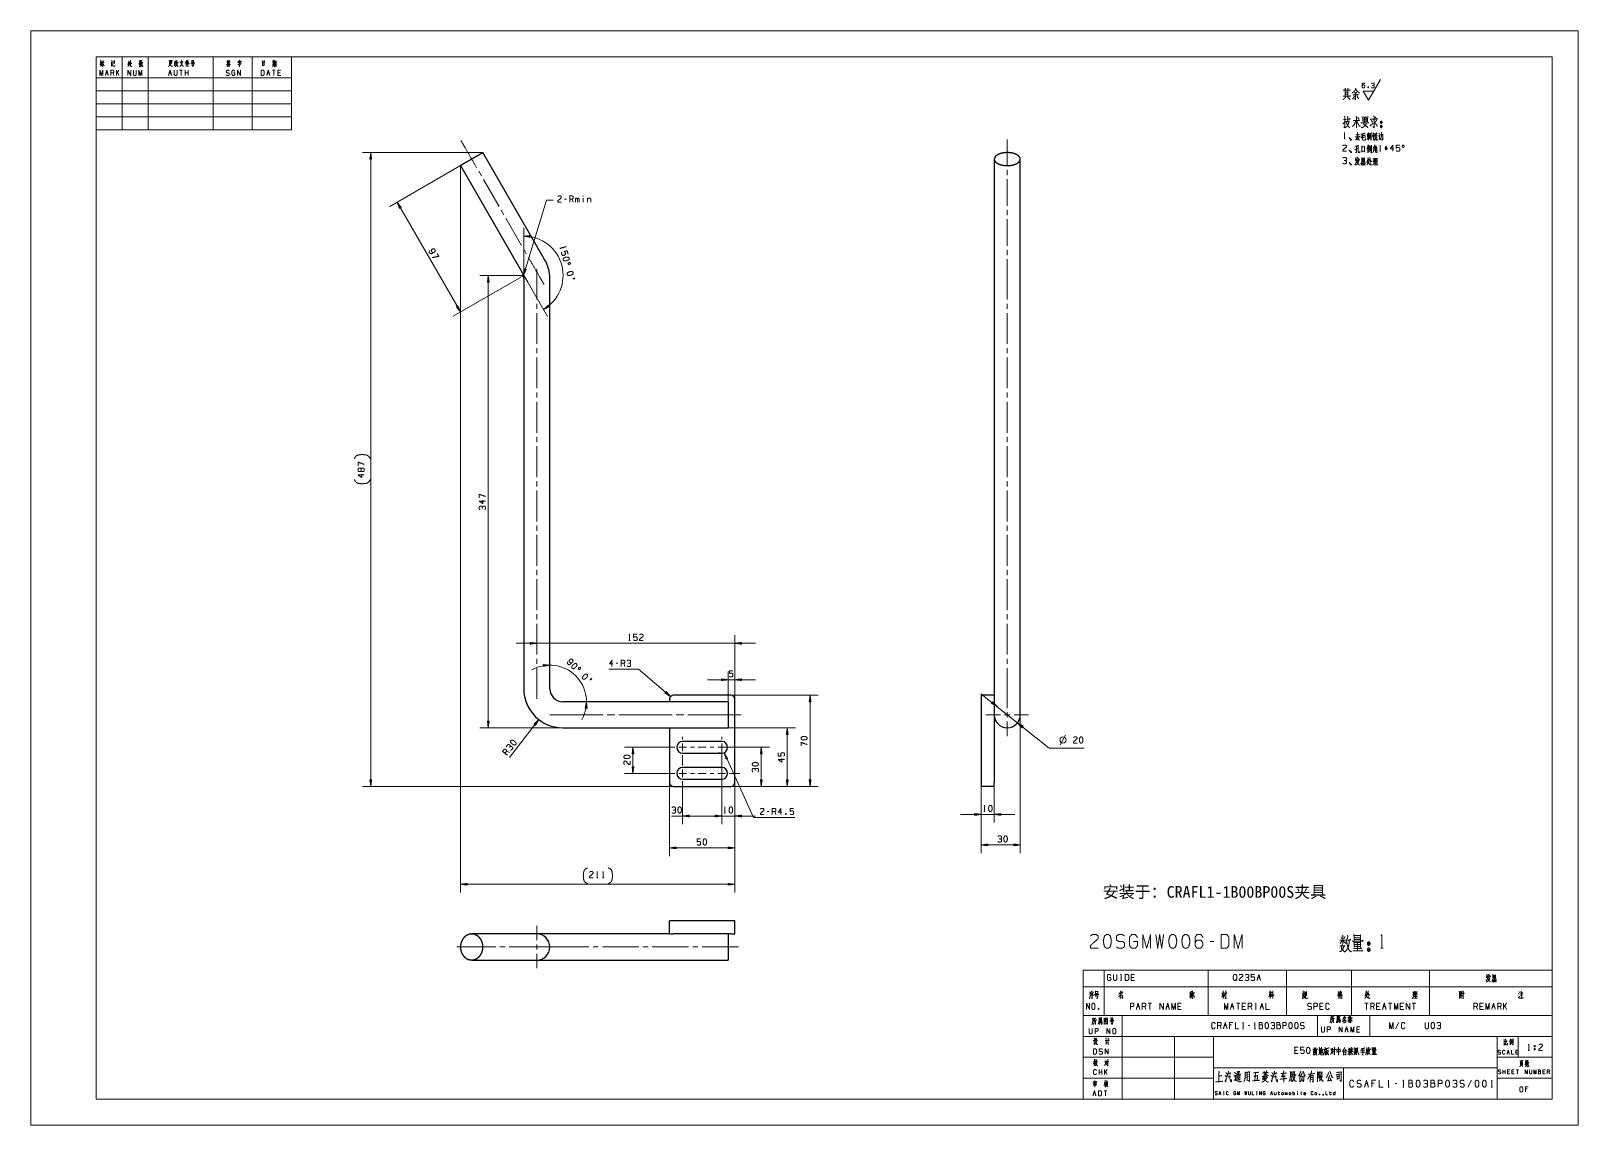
# Model space of a CAD drawing. Header units: millimetres. Extents: x 0 to 594, y 0 to 420.
import ezdxf

# ---------------------------------------------------------------- set-up
doc = ezdxf.new("R2010")
doc.units = ezdxf.units.MM
doc.layers.add('101', color=7, linetype='Continuous', true_color=0xffffff)

msp = doc.modelspace()

# ---------------------------------------------------------------- texts
at = {"layer": '101', "color": 95, "linetype": 'Continuous', "lineweight": 18, "insert": (411.5, 91.74), "char_height": 4.5, "width": 12383.9218, "attachment_point": 1}
msp.add_mtext('{\\fSimSun|b0|i0|c134|p2;安装于：CRAFL1-1B00BP00S夹具}', dxfattribs=at)

# ---------------------------------------------------------------- linework, layer by layer
at = {"layer": '101', "color": 133, "linetype": 'Continuous', "lineweight": 18}
for p, q in [((594, 420), (0, 420)), ((0, 420), (0, 0)), ((594, 0), (594, 420)), ((25, 410), (25, 10)), ((25, 410), (100, 410)), ((25, 410), (100, 410)), ((584, 410), (25, 410)), ((25, 410), (100, 410)), ((25, 410), (25, 382)), ((35, 410), (35, 382)), ((45, 410), (45, 382)), ((70, 410), (70, 382)), ((85, 410), (85, 382)), ((100, 410), (100, 382)), ((584, 10), (584, 410)), ((25, 402), (100, 402)), ((25, 397), (100, 397)), ((25, 392), (100, 392)), ((25, 387), (100, 387)), ((25, 382), (100, 382)), ((404, 42), (404, 10)), ((404, 42), (584, 42)), ((419, 42), (419, 10)), ((494, 42), (494, 34)), ((514, 42), (514, 34)), ((404, 34), (584, 34)), ((439, 34), (439, 10)), ((454, 34), (454, 10)), ((563, 34), (563, 10)), ((571, 34), (571, 26)), ((404, 26), (454, 26)), ((563, 26), (584, 26)), ((404, 18), (454, 18)), ((454, 22), (563, 22)), ((504, 22), (504, 10)), ((563, 18), (584, 18)), ((25, 10), (584, 10)), ((404, 10), (584, 10)), ((0, 0), (594, 0))]:
    msp.add_line(p, q, dxfattribs=at)
at = {"layer": '101', "color": 72, "linetype": 'Continuous', "lineweight": 18}
for p, q in [((26.76, 408.05), (26.54, 406.94)), ((26.56, 408.12), (27.17, 408.12)), ((26.88, 407.89), (27.1, 407.41)), ((27.3, 407.54), (27.07, 406.67)), ((27.76, 407.52), (28.07, 406.63)), ((28.86, 403.92), (29.41, 403.92)), ((30.85, 406.38), (31.12, 406.83)), ((30.93, 408.63), (31.06, 408.24)), ((31.33, 407.83), (31.42, 407.72)), ((31.81, 402.93), (31.53, 403.92)), ((33.79, 404.9), (32.82, 403.53)), ((32.82, 402.93), (32.82, 404.9)), ((33.79, 402.93), (33.23, 404.11)), ((41.53, 407.97), (42.32, 408.14)), ((42.44, 407.91), (42.98, 408.03)), ((53.13, 403.92), (53.69, 403.92)), ((53.37, 407.85), (53.89, 407.93)), ((55.11, 406.63), (55.56, 407.18)), ((58.21, 404.9), (57.1, 404.9)), ((57.65, 404.9), (57.65, 402.93)), ((59.22, 402.93), (59.22, 404.9)), ((60.33, 403.92), (59.22, 403.92)), ((60.33, 402.93), (60.33, 404.9)), ((75.44, 408.32), (75.87, 408.39)), ((75.54, 408.3), (75.65, 407.99)), ((76.03, 407.39), (75.56, 407.31)), ((76.01, 408.26), (76.54, 408.36)), ((76.17, 408.24), (76.3, 407.91)), ((90.84, 403.92), (91.4, 403.92)), ((93.8, 404.9), (92.68, 404.9)), ((92.76, 408.18), (93.62, 408.3)), ((93.04, 407.83), (93.3, 407.89)), ((93.05, 407.47), (93.28, 407.54)), ((93.24, 404.9), (93.24, 402.93)), ((93.8, 407.81), (94.05, 407.87)), ((95.64, 403.92), (94.81, 403.92)), ((503.95, 386.01), (504.86, 386.01)), ((504.86, 385.23), (506, 385.23)), ((514.19, 380.68), (514.33, 380.53)), ((514.24, 380.58), (514.24, 378.7)), ((514.53, 381.03), (514.67, 380.88)), ((517.56, 380.8), (517.77, 380.4)), ((504.17, 378.58), (504.59, 378.58)), ((513.24, 379.98), (513.91, 380)), ((513.24, 375.41), (513.24, 373.24)), ((513.59, 379.35), (513.91, 378.58)), ((513.8, 375.04), (513.8, 373.76)), ((513.93, 375.46), (514.1, 374.96)), ((514.56, 376.14), (514.81, 376.06)), ((515.67, 374.74), (516.77, 374.74)), ((515.78, 375.71), (516.47, 375.71)), ((516.56, 375.91), (516.22, 375.44)), ((517.42, 379.73), (517.74, 379.73)), ((520.81, 375.01), (519.8, 375.01)), ((519.98, 375.49), (520.65, 374.54)), ((520.63, 375.49), (519.98, 374.54)), ((520.3, 374.29), (520.3, 375.71)), ((509.02, 369.98), (509.69, 369.98)), ((510.96, 371.1), (512.06, 371.1)), ((510.98, 370.2), (512.06, 370.2)), ((511.05, 370.83), (511.24, 370.4)), ((511.53, 371), (511.53, 369.25)), ((511.88, 370.83), (511.7, 370.4)), ((512.06, 371.23), (512.06, 370)), ((513.31, 370.6), (513.73, 370.6)), ((513.43, 373.51), (514.09, 373.94)), ((515.58, 370.88), (515.58, 369.05)), ((515.64, 374.19), (516.75, 374.19)), ((516.03, 370.4), (516.8, 370.4)), ((517.83, 373.81), (518.25, 373.81)), ((205.57, 355.48), (204.9, 355.48)), ((208.18, 354.28), (207.84, 355.48)), ((209.11, 354.28), (209.11, 355.85)), ((212.06, 355.85), (212.06, 354.28)), ((213.67, 355.85), (213.67, 354.28)), ((203.13, 336.76), (203.24, 336.35)), ((229.6, 186.02), (230.03, 186.02)), ((225.37, 177.25), (224.69, 177.25)), ((227.98, 176.05), (227.64, 177.25)), ((395.19, 145.98), (397.19, 149.63)), ((183.76, 143.03), (182.61, 143.5)), ((266.24, 119.73), (266.67, 119.73)), ((283.37, 120.36), (282.7, 120.36)), ((285.98, 119.16), (285.65, 120.36)), ((289.78, 119.61), (289.93, 119.18)), ((365.87, 120.35), (366.29, 120.35)), ((217.21, 94.92), (217.64, 94.92)), ((219.49, 94.92), (219.92, 94.92)), ((502.91, 72.28), (503.26, 71.5)), ((504.55, 72.39), (504.04, 71.5)), ((454.2, 70.51), (452.72, 70.51)), ((502.56, 68.8), (504.59, 68.8)), ((503.34, 70.73), (502.64, 69.63)), ((503.85, 70.68), (504.47, 69.96)), ((518.24, 67.87), (519.18, 67.87)), ((404, 59.46), (412, 59.46)), ((404, 59.46), (404, 53.11)), ((412, 59.46), (452, 59.46)), ((412, 59.46), (412, 53.11)), ((452, 59.46), (482, 59.46)), ((452, 59.46), (452, 53.11)), ((482, 59.46), (482, 53.11)), ((482, 59.46), (507, 59.46)), ((507, 59.46), (537, 59.46)), ((507, 59.46), (507, 53.11)), ((537, 59.46), (584, 59.46)), ((537, 59.46), (537, 53.11)), ((584, 59.46), (584, 53.11)), ((418.35, 57.85), (418.68, 57.85)), ((418.35, 55.48), (418.68, 55.48)), ((418.52, 57.85), (418.52, 55.48)), ((423.41, 56.68), (422.41, 56.68)), ((471.09, 56.68), (471.76, 56.68)), ((559.33, 56.4), (560, 56.4)), ((561.27, 57.53), (562.36, 57.53)), ((561.29, 56.62), (562.36, 56.62)), ((561.36, 57.25), (561.55, 56.83)), ((561.83, 57.43), (561.83, 55.68)), ((562.19, 57.25), (562.01, 56.83)), ((562.36, 57.65), (562.36, 56.43)), ((404, 53.11), (412, 53.11)), ((404, 53.11), (404, 42)), ((408.76, 51.23), (409.58, 51.23)), ((408.76, 50.53), (409.58, 50.53)), ((408.95, 50.08), (408.76, 49.38)), ((408.81, 49.65), (409.59, 49.65)), ((409.59, 51.45), (409.59, 50.3)), ((412, 53.11), (412, 42)), ((412, 53.11), (452, 53.11)), ((418.23, 50.65), (418.55, 50.17)), ((444.88, 50.4), (445.64, 50.4)), ((445.21, 50.35), (444.95, 49.13)), ((445.35, 51.08), (445.35, 48.55)), ((445.39, 50.17), (445.6, 49.7)), ((445.87, 50.13), (445.55, 49)), ((445.78, 50.68), (446.56, 50.68)), ((445.8, 50.17), (445.94, 49.95)), ((446.38, 50.08), (446.79, 48.98)), ((446.63, 50.98), (446.45, 50.35)), ((452, 53.11), (452, 42)), ((452, 53.11), (482, 53.11)), ((457.6, 50.62), (457.21, 49.08)), ((457.74, 50.35), (458.04, 49.9)), ((475.72, 50.25), (475.32, 49.17)), ((475.37, 50.25), (476.18, 50.25)), ((475.49, 51.18), (475.62, 50.6)), ((475.87, 50.25), (476.18, 49.77)), ((476.15, 51.18), (475.94, 50.53)), ((476.31, 50.38), (476.52, 49.92)), ((476.33, 51.2), (476.61, 50.62)), ((482, 53.11), (507, 53.11)), ((482, 53.11), (482, 42)), ((488.06, 49.95), (488.87, 49.95)), ((488.15, 50.65), (488.82, 50.65)), ((489.1, 51.03), (489.7, 51.03)), ((489.7, 51.25), (489.7, 49.55)), ((502.02, 50.6), (501.74, 49.45)), ((507, 53.11), (537, 53.11)), ((507, 53.11), (507, 42)), ((512.6, 50.68), (513.03, 50.68)), ((530.81, 50.95), (530.81, 49.13)), ((531.25, 50.48), (532.03, 50.48)), ((537, 53.11), (537, 42)), ((537, 53.11), (584, 53.11)), ((548.52, 51.1), (548.87, 51.1)), ((549.17, 50.6), (549.17, 48.53)), ((549.84, 51.45), (550.02, 51.3)), ((571.12, 50.6), (571.42, 50.13)), ((571.21, 51.3), (571.51, 50.75)), ((584, 53.11), (584, 42)), ((404, 42), (412, 42)), ((409.85, 44.81), (409.99, 44.39)), ((412, 42), (452, 42)), ((424.72, 45.56), (425.39, 45.56)), ((428, 44.36), (427.67, 45.56)), ((430.28, 46.74), (428.94, 46.74)), ((429.61, 46.74), (429.61, 44.36)), ((436.1, 45.56), (436.77, 45.56)), ((441.33, 45.56), (440.32, 45.56)), ((452, 42), (482, 42)), ((460.86, 45.56), (461.53, 45.56)), ((464.14, 46.74), (462.8, 46.74)), ((463.47, 46.74), (463.47, 44.36)), ((466.08, 45.56), (465.08, 45.56)), ((468.7, 44.36), (468.36, 45.56)), ((470.12, 46.74), (470.46, 46.74)), ((470.12, 44.36), (470.46, 44.36)), ((470.3, 46.74), (470.3, 44.36)), ((472.24, 45.56), (472.91, 45.56)), ((482, 42), (507, 42)), ((495.85, 45.56), (494.84, 45.56)), ((507, 42), (537, 42)), ((513.45, 46.74), (512.11, 46.74)), ((512.78, 46.74), (512.78, 44.36)), ((515.73, 44.36), (515.39, 45.56)), ((517.67, 45.56), (516.66, 45.56)), ((519.27, 45.56), (519.94, 45.56)), ((522.56, 46.74), (521.21, 46.74)), ((521.88, 46.74), (521.88, 44.36)), ((526.77, 45.56), (525.76, 45.56)), ((531.66, 46.74), (530.32, 46.74)), ((530.99, 46.74), (530.99, 44.36)), ((537, 42), (584, 42)), ((555.37, 44.36), (555.04, 45.56)), ((557.31, 45.56), (556.31, 45.56)), ((561.19, 45.56), (561.87, 45.56)), ((564.48, 44.36), (564.14, 45.56)), ((566.58, 46.74), (565.41, 45.09)), ((565.41, 44.36), (565.41, 46.74)), ((566.58, 44.36), (565.91, 45.79)), ((410.43, 39.06), (410.97, 39.21)), ((410.72, 40.45), (410.71, 39.15)), ((456.95, 36.99), (456.62, 38.19)), ((458.22, 38.19), (458.89, 38.19)), ((460.99, 38.42), (460.16, 38.42)), ((465.17, 36.99), (465.6, 36.99)), ((468, 38.19), (467.33, 38.19)), ((469.73, 36.99), (470.15, 36.99)), ((501.85, 39.68), (502.4, 39.83)), ((502.15, 41.07), (502.13, 39.77)), ((504.82, 36.66), (505.41, 36.66)), ((505.64, 40.78), (506.36, 40.98)), ((509.94, 36.66), (509.05, 36.66)), ((525.25, 39.37), (523.9, 36.99)), ((492.62, 29.79), (492.86, 29.34)), ((493.38, 29.79), (493.16, 29.34)), ((512.86, 29.79), (513.03, 29.29)), ((565.71, 31.9), (566.03, 32.02)), ((408.55, 24.55), (407.99, 24.41)), ((408.36, 24.3), (408.56, 24.03)), ((486.21, 28.67), (485.2, 28.67)), ((492.7, 27.17), (492.88, 26.89)), ((494.36, 28.69), (495.02, 28.69)), ((494.93, 28.34), (495.99, 29.02)), ((496.85, 28.87), (496.51, 27.59)), ((496.96, 28.69), (497.26, 28.04)), ((497.38, 28.64), (498.09, 28.64)), ((499.04, 29.32), (499.71, 29.32)), ((506.1, 29.69), (506.31, 29.29)), ((507.93, 27.22), (508.25, 26.94)), ((508.99, 29.22), (508.99, 26.99)), ((512.79, 28.52), (513.16, 28.52)), ((515.22, 27.82), (516.07, 27.82)), ((515.22, 27.52), (516.05, 27.52)), ((515.84, 29.64), (515.84, 29.19)), ((566.97, 27.96), (567.41, 27.96)), ((570.81, 27.96), (570.14, 27.96)), ((573.71, 24.03), (574.5, 24.2)), ((574.61, 23.97), (575.16, 24.09)), ((574.89, 28.63), (575.31, 28.63)), ((577.2, 29.36), (577.2, 28.88)), ((577.2, 29.36), (577.53, 29.36)), ((410.1, 19.35), (410.1, 21.31)), ((411.21, 20.34), (410.1, 20.34)), ((411.21, 19.35), (411.21, 21.31)), ((413.18, 21.31), (412.22, 19.95)), ((412.22, 19.35), (412.22, 21.31)), ((413.18, 19.35), (412.63, 20.53)), ((459.57, 19.1), (460.47, 19.34)), ((463.18, 18.82), (463.96, 18.99)), ((463.18, 18.2), (464.01, 18.41)), ((466.4, 18.3), (467.52, 18.58)), ((467.47, 19.41), (466.42, 19.13)), ((470.18, 20.03), (469.91, 17.03)), ((473.22, 19.2), (474.59, 19.44)), ((477.25, 19.1), (478.15, 19.34)), ((483.95, 19.41), (483.56, 19.34)), ((483.93, 18.65), (483.56, 18.55)), ((492.1, 18.3), (491.25, 18.2)), ((492.78, 19.86), (492.59, 19.75)), ((495.37, 19.65), (494.85, 19.58)), ((565.17, 19.65), (565.17, 21.22)), ((566.06, 20.45), (565.17, 20.45)), ((566.06, 19.65), (566.06, 21.22)), ((567.53, 20.45), (566.87, 20.45)), ((569.23, 20.45), (568.56, 20.45)), ((571.15, 21.22), (570.26, 21.22)), ((570.71, 21.22), (570.71, 19.65)), ((581.11, 20.45), (580.44, 20.45)), ((583.03, 19.65), (582.81, 20.45)), ((408.03, 12.2), (408.59, 12.2)), ((408.25, 15.68), (408.78, 15.77)), ((413.11, 13.17), (412, 13.17)), ((412.62, 16.37), (412.05, 16.24)), ((412.42, 16.08), (412.61, 15.83)), ((412.55, 13.17), (412.55, 11.2)), ((456.34, 12.24), (456.71, 12.24)), ((457.84, 12.89), (458.03, 12.89)), ((457.94, 12.89), (457.94, 11.58)), ((470.57, 12.89), (470.76, 12.89)), ((470.67, 12.89), (470.67, 11.58)), ((476.14, 12.24), (476.51, 12.24)), ((478.78, 12.45), (479.52, 12.45)), ((481.61, 11.58), (481.61, 12.45)), ((484.44, 11.92), (484.44, 12.89)), ((486.23, 12.45), (486.23, 11.58)), ((487.64, 12.9), (487.64, 11.58)), ((491.25, 17.54), (492.1, 17.65)), ((498.59, 12.45), (499.32, 12.45)), ((512.41, 15.89), (513.15, 15.89)), ((515.78, 16.14), (514.87, 16.14)), ((521.03, 14.57), (521.5, 14.57)), ((524.47, 15.89), (523.72, 15.89)), ((526.69, 14.57), (527.16, 14.57)), ((553.12, 17.19), (551.64, 14.57)), ((560.63, 14.57), (561.1, 14.57)), ((574.45, 13.87), (573.76, 13.87)), ((457.84, 11.58), (458.03, 11.58)), ((470.57, 11.58), (470.76, 11.58))]:
    msp.add_line(p, q, dxfattribs=at)
at = {"layer": '101', "color": 43, "linetype": 'Continuous', "lineweight": 18}
for p, q in [((513.36, 398.5), (513.49, 398.16)), ((513.54, 393.41), (518.16, 401.41)), ((511.52, 396.91), (515.56, 396.91)), ((513.54, 393.41), (511.52, 396.91))]:
    msp.add_line(p, q, dxfattribs=at)
at = {"layer": '101', "color": 22, "linetype": 'Continuous', "lineweight": 18}
for p, q in [((173.55, 373.3), (127.29, 373.3)), ((130.47, 373.3), (130.13, 370.76)), ((130.13, 370.76), (130.8, 370.76)), ((130.14, 370.76), (130.14, 370.79)), ((130.14, 370.76), (130.14, 370.79)), ((130.19, 370.76), (130.19, 371.18)), ((130.24, 370.76), (130.24, 371.56)), ((130.29, 370.76), (130.29, 371.95)), ((130.34, 370.76), (130.34, 372.34)), ((130.39, 370.76), (130.39, 372.72)), ((130.44, 370.76), (130.44, 373.11)), ((130.47, 373.3), (130.47, 130)), ((130.8, 370.76), (130.47, 373.3)), ((130.49, 370.76), (130.49, 373.11)), ((130.54, 370.76), (130.54, 372.72)), ((130.6, 370.76), (130.6, 372.34)), ((130.65, 370.76), (130.65, 371.95)), ((130.7, 370.76), (130.7, 371.56)), ((130.75, 370.76), (130.75, 371.18)), ((130.8, 370.76), (130.8, 370.79)), ((130.8, 370.76), (130.8, 370.79)), ((164.89, 368.3), (137.82, 352.67)), ((164.89, 368.3), (164.89, 89.26)), ((140.57, 354.26), (141.55, 351.89)), ((164.9, 312.12), (140.57, 354.26)), ((142.13, 352.23), (140.57, 354.26)), ((141.82, 352.05), (140.65, 354.08)), ((141.86, 352.07), (140.69, 354.1)), ((141.78, 352.02), (140.79, 353.72)), ((141.91, 352.1), (140.93, 353.79)), ((141.73, 351.99), (140.94, 353.36)), ((141.69, 351.97), (141.09, 353)), ((141.95, 352.12), (141.16, 353.49)), ((141.64, 351.94), (141.24, 352.64)), ((141.6, 351.92), (141.39, 352.28)), ((142, 352.15), (141.4, 353.18)), ((141.56, 351.89), (141.54, 351.92)), ((141.56, 351.89), (141.54, 351.92)), ((141.55, 351.89), (142.13, 352.23)), ((142.04, 352.17), (141.64, 352.87)), ((142.08, 352.2), (141.87, 352.56)), ((142.13, 352.22), (142.11, 352.25)), ((142.13, 352.22), (142.11, 352.25)), ((197.98, 355.09), (189.05, 326.11)), ((200.52, 355.09), (197.98, 355.09)), ((189.22, 324.82), (189.22, 344.42)), ((191.77, 341.47), (189.22, 341.24)), ((189.22, 341.24), (191.75, 340.8)), ((191.76, 341.11), (189.41, 341.21)), ((191.76, 341.16), (189.42, 341.26)), ((191.76, 341.21), (189.8, 341.3)), ((191.76, 341.06), (189.8, 341.14)), ((191.76, 341.01), (190.18, 341.08)), ((191.77, 341.27), (190.19, 341.33)), ((191.75, 340.96), (190.56, 341.01)), ((191.77, 341.32), (190.58, 341.37)), ((191.75, 340.91), (190.95, 340.94)), ((191.77, 341.37), (190.97, 341.4)), ((191.75, 340.86), (191.33, 340.88)), ((191.77, 341.42), (191.36, 341.43)), ((191.75, 340.81), (191.72, 340.81)), ((191.75, 340.81), (191.72, 340.81)), ((191.77, 341.47), (191.74, 341.47)), ((191.77, 341.47), (191.74, 341.47)), ((191.75, 340.8), (191.77, 341.47)), ((188.55, 327.32), (198.35, 310.34)), ((189.48, 328.64), (189.05, 326.11)), ((189.05, 326.11), (190.12, 328.44)), ((189.78, 328.55), (189.09, 326.31)), ((189.82, 328.53), (189.13, 326.29)), ((189.73, 328.56), (189.15, 326.69)), ((189.68, 328.58), (189.22, 327.07)), ((189.63, 328.59), (189.28, 327.46)), ((189.87, 328.52), (189.3, 326.64)), ((189.58, 328.61), (189.35, 327.84)), ((189.53, 328.62), (189.41, 328.22)), ((189.92, 328.5), (189.46, 327)), ((190.12, 328.44), (189.48, 328.64)), ((189.48, 328.64), (189.48, 328.61)), ((189.48, 328.64), (189.48, 328.61)), ((189.97, 328.49), (189.62, 327.35)), ((190.02, 328.47), (189.78, 327.71)), ((190.07, 328.46), (189.94, 328.06)), ((190.12, 328.44), (190.11, 328.41)), ((190.12, 328.44), (190.11, 328.41)), ((189.22, 326.16), (162.15, 310.53)), ((189.22, 326.16), (172.41, 326.16)), ((175.58, 326.16), (175.25, 323.62)), ((175.25, 323.62), (175.25, 323.65)), ((175.25, 323.62), (175.25, 323.65)), ((175.25, 323.62), (175.92, 323.62)), ((175.31, 323.62), (175.31, 324.04)), ((175.36, 323.62), (175.36, 324.42)), ((175.41, 323.62), (175.41, 324.81)), ((175.46, 323.62), (175.46, 325.19)), ((175.51, 323.62), (175.51, 325.58)), ((175.56, 323.62), (175.56, 325.97)), ((175.58, 326.16), (175.58, 152.5)), ((175.92, 323.62), (175.58, 326.16)), ((175.61, 323.62), (175.61, 325.97)), ((175.66, 323.62), (175.66, 325.58)), ((175.71, 323.62), (175.71, 325.19)), ((175.76, 323.62), (175.76, 324.81)), ((175.81, 323.62), (175.81, 324.42)), ((175.86, 323.62), (175.86, 324.04)), ((175.91, 323.62), (175.91, 323.65)), ((175.91, 323.62), (175.91, 323.65)), ((163.92, 314.48), (163.34, 314.15)), ((163.34, 314.15), (164.9, 312.12)), ((163.35, 314.15), (163.36, 314.12)), ((163.35, 314.15), (163.36, 314.12)), ((163.39, 314.18), (163.6, 313.82)), ((163.43, 314.2), (163.84, 313.51)), ((163.48, 314.23), (164.07, 313.2)), ((163.52, 314.25), (164.31, 312.89)), ((163.57, 314.28), (164.55, 312.58)), ((163.61, 314.3), (164.78, 312.27)), ((163.65, 314.33), (164.83, 312.3)), ((163.7, 314.35), (164.68, 312.66)), ((163.74, 314.38), (164.53, 313.02)), ((163.79, 314.41), (164.38, 313.38)), ((163.83, 314.43), (164.23, 313.73)), ((163.87, 314.46), (164.08, 314.09)), ((163.92, 314.48), (163.93, 314.45)), ((163.92, 314.48), (163.93, 314.45)), ((164.9, 312.12), (163.92, 314.48)), ((198.73, 314.74), (196.77, 313.09)), ((196.77, 313.09), (199.09, 314.17)), ((198.9, 314.48), (196.92, 313.22)), ((198.92, 314.43), (196.94, 313.18)), ((198.87, 314.52), (197.21, 313.47)), ((198.95, 314.39), (197.3, 313.34)), ((198.84, 314.56), (197.51, 313.72)), ((198.98, 314.35), (197.65, 313.5)), ((198.82, 314.61), (197.81, 313.97)), ((199.01, 314.31), (198, 313.67)), ((198.79, 314.65), (198.11, 314.22)), ((199.03, 314.26), (198.35, 313.83)), ((198.76, 314.69), (198.41, 314.47)), ((198.73, 314.73), (198.71, 314.72)), ((198.73, 314.73), (198.71, 314.72)), ((199.06, 314.22), (198.71, 314)), ((199.09, 314.17), (198.73, 314.74)), ((199.09, 314.18), (199.06, 314.16)), ((199.09, 314.18), (199.06, 314.16)), ((278.16, 184.93), (186.29, 184.93)), ((191.68, 185.26), (191.71, 185.26)), ((194.22, 184.93), (191.68, 185.26)), ((191.68, 185.26), (191.68, 184.59)), ((191.68, 185.26), (191.71, 185.26)), ((191.68, 185.21), (192.1, 185.21)), ((191.68, 185.16), (192.49, 185.16)), ((191.68, 185.11), (192.87, 185.11)), ((191.68, 185.05), (193.26, 185.05)), ((191.68, 185), (193.64, 185)), ((191.68, 184.95), (194.03, 184.95)), ((191.68, 184.59), (194.22, 184.93)), ((191.68, 184.9), (194.03, 184.9)), ((191.68, 184.85), (193.64, 184.85)), ((191.68, 184.8), (193.26, 184.8)), ((191.68, 184.75), (192.87, 184.75)), ((191.68, 184.7), (192.49, 184.7)), ((191.68, 184.65), (192.1, 184.65)), ((191.68, 184.6), (191.71, 184.6)), ((191.68, 184.6), (191.71, 184.6)), ((270.22, 163.5), (270.22, 188.1)), ((272.76, 185.26), (270.22, 184.93)), ((270.22, 184.93), (272.76, 184.59)), ((272.76, 184.95), (270.42, 184.95)), ((272.76, 184.9), (270.42, 184.9)), ((272.76, 185), (270.8, 185)), ((272.76, 184.85), (270.8, 184.85)), ((272.76, 185.05), (271.19, 185.05)), ((272.76, 184.8), (271.19, 184.8)), ((272.76, 185.11), (271.57, 185.11)), ((272.76, 184.75), (271.57, 184.75)), ((272.76, 185.16), (271.96, 185.16)), ((272.76, 184.7), (271.96, 184.7)), ((272.76, 185.21), (272.35, 185.21)), ((272.76, 184.65), (272.35, 184.65)), ((272.76, 185.26), (272.73, 185.26)), ((272.76, 185.26), (272.73, 185.26)), ((272.76, 184.6), (272.73, 184.6)), ((272.76, 184.6), (272.73, 184.6)), ((272.76, 184.59), (272.76, 185.26)), ((196.67, 176.78), (196.7, 176.78)), ((196.67, 176.78), (196.7, 176.11)), ((196.67, 176.78), (196.7, 176.78)), ((199.22, 176.56), (196.67, 176.78)), ((196.67, 176.73), (197.09, 176.75)), ((196.68, 176.68), (197.48, 176.71)), ((196.68, 176.63), (197.87, 176.68)), ((196.68, 176.58), (198.25, 176.65)), ((196.68, 176.53), (198.64, 176.61)), ((196.68, 176.47), (199.03, 176.58)), ((196.69, 176.42), (199.03, 176.53)), ((196.69, 176.37), (198.65, 176.46)), ((196.69, 176.32), (198.27, 176.39)), ((196.69, 176.27), (197.88, 176.32)), ((196.7, 176.11), (199.22, 176.56)), ((196.7, 176.22), (197.5, 176.26)), ((196.7, 176.17), (197.12, 176.19)), ((196.7, 176.12), (196.73, 176.12)), ((196.7, 176.12), (196.73, 176.12)), ((233.23, 174.96), (221.91, 174.96)), ((245.58, 164.47), (233.23, 174.96)), ((267.72, 157.5), (267.72, 174.12)), ((270.22, 163.5), (270.22, 174.12)), ((243.86, 166.37), (243.43, 165.86)), ((243.82, 166.33), (244.14, 166.06)), ((245.58, 164.47), (243.86, 166.37)), ((243.86, 166.37), (243.88, 166.35)), ((243.86, 166.37), (243.88, 166.35)), ((259.79, 170.94), (278.16, 170.94)), ((265.18, 171.28), (265.18, 170.61)), ((267.72, 170.94), (265.18, 171.28)), ((265.18, 171.27), (265.21, 171.27)), ((265.18, 171.27), (265.21, 171.27)), ((265.18, 171.22), (265.6, 171.22)), ((265.18, 171.17), (265.99, 171.17)), ((265.18, 171.12), (266.37, 171.12)), ((265.18, 171.07), (266.76, 171.07)), ((265.18, 171.02), (267.14, 171.02)), ((265.18, 170.97), (267.53, 170.97)), ((265.18, 170.61), (267.72, 170.94)), ((265.18, 170.92), (267.53, 170.92)), ((265.18, 170.87), (267.14, 170.87)), ((265.18, 170.82), (266.76, 170.82)), ((265.18, 170.77), (266.37, 170.77)), ((265.18, 170.72), (265.99, 170.72)), ((265.18, 170.66), (265.6, 170.66)), ((265.18, 170.61), (265.21, 170.61)), ((265.18, 170.61), (265.21, 170.61)), ((272.76, 171.28), (270.22, 170.94)), ((270.22, 170.94), (272.76, 170.61)), ((272.76, 170.97), (270.42, 170.97)), ((272.76, 170.92), (270.42, 170.92)), ((272.76, 171.02), (270.8, 171.02)), ((272.76, 170.87), (270.8, 170.87)), ((272.76, 171.07), (271.19, 171.07)), ((272.76, 170.82), (271.19, 170.82)), ((272.76, 171.12), (271.57, 171.12)), ((272.76, 170.77), (271.57, 170.77)), ((272.76, 171.17), (271.96, 171.17)), ((272.76, 170.72), (271.96, 170.72)), ((272.76, 171.22), (272.35, 171.22)), ((272.76, 170.66), (272.35, 170.66)), ((272.76, 171.27), (272.73, 171.27)), ((272.76, 171.27), (272.73, 171.27)), ((272.76, 170.61), (272.73, 170.61)), ((272.76, 170.61), (272.73, 170.61)), ((272.76, 170.61), (272.76, 171.28)), ((379.85, 167.5), (379.85, 104.36)), ((213.29, 162.5), (212.84, 159.98)), ((212.89, 159.97), (212.91, 160.39)), ((212.94, 159.97), (212.98, 160.77)), ((213, 159.97), (213.05, 161.16)), ((213.05, 159.97), (213.12, 161.54)), ((213.1, 159.96), (213.19, 161.92)), ((213.15, 159.96), (213.25, 162.31)), ((213.2, 159.96), (213.3, 162.3)), ((213.25, 159.96), (213.34, 161.92)), ((213.51, 159.95), (213.29, 162.5)), ((213.3, 159.96), (213.37, 161.53)), ((213.35, 159.95), (213.4, 161.14)), ((213.4, 159.95), (213.44, 160.75)), ((243.43, 165.86), (243.45, 165.84)), ((243.43, 165.86), (245.58, 164.47)), ((243.43, 165.86), (243.45, 165.84)), ((243.46, 165.9), (243.78, 165.63)), ((243.5, 165.94), (244.11, 165.42)), ((243.53, 165.98), (244.44, 165.21)), ((243.56, 166.02), (244.76, 165)), ((243.59, 166.06), (245.09, 164.79)), ((243.63, 166.09), (245.42, 164.58)), ((243.66, 166.13), (245.45, 164.61)), ((243.69, 166.17), (245.19, 164.9)), ((243.73, 166.21), (244.93, 165.19)), ((243.76, 166.25), (244.67, 165.48)), ((243.79, 166.29), (244.4, 165.77)), ((268.72, 165), (302.31, 165)), ((299.14, 165), (298.81, 162.46)), ((298.81, 162.46), (298.81, 162.49)), ((298.81, 162.46), (298.81, 162.49)), ((298.81, 162.46), (299.47, 162.46)), ((298.86, 162.46), (298.86, 162.88)), ((298.91, 162.46), (298.91, 163.26)), ((298.96, 162.46), (298.96, 163.65)), ((299.01, 162.46), (299.01, 164.03)), ((299.06, 162.46), (299.06, 164.42)), ((299.11, 162.46), (299.11, 164.81)), ((299.14, 130), (299.14, 165)), ((299.47, 162.46), (299.14, 165)), ((299.16, 162.46), (299.16, 164.81)), ((299.22, 162.46), (299.22, 164.42)), ((299.27, 162.46), (299.27, 164.03)), ((299.32, 162.46), (299.32, 163.65)), ((299.37, 162.46), (299.37, 163.26)), ((299.42, 162.46), (299.42, 162.88)), ((299.47, 162.46), (299.47, 162.49)), ((299.47, 162.46), (299.47, 162.49)), ((364.73, 165.55), (390.9, 144.73)), ((369.16, 162.46), (368.74, 161.93)), ((368.74, 161.93), (370.94, 160.61)), ((368.75, 161.94), (368.77, 161.92)), ((368.75, 161.94), (368.77, 161.92)), ((368.78, 161.97), (369.1, 161.71)), ((368.81, 162.01), (369.44, 161.51)), ((368.84, 162.05), (369.77, 161.31)), ((368.87, 162.09), (370.1, 161.11)), ((368.9, 162.13), (370.44, 160.91)), ((368.94, 162.17), (370.77, 160.71)), ((368.97, 162.21), (370.8, 160.75)), ((369, 162.25), (370.53, 161.03)), ((369.03, 162.29), (370.26, 161.31)), ((369.06, 162.33), (369.99, 161.59)), ((369.09, 162.37), (369.72, 161.87)), ((369.13, 162.41), (369.45, 162.15)), ((370.94, 160.61), (369.16, 162.46)), ((369.16, 162.45), (369.18, 162.43)), ((369.16, 162.45), (369.18, 162.43)), ((175.25, 155.04), (175.58, 152.5)), ((175.25, 155.04), (175.25, 155.01)), ((175.92, 155.04), (175.25, 155.04)), ((175.25, 155.04), (175.25, 155.01)), ((175.31, 155.04), (175.31, 154.62)), ((175.36, 155.04), (175.36, 154.24)), ((175.41, 155.04), (175.41, 153.85)), ((175.46, 155.04), (175.46, 153.46)), ((175.51, 155.04), (175.51, 153.08)), ((175.56, 155.04), (175.56, 152.69)), ((175.58, 152.5), (175.92, 155.04)), ((175.61, 155.04), (175.61, 152.69)), ((175.66, 155.04), (175.66, 153.08)), ((175.71, 155.04), (175.71, 153.46)), ((175.76, 155.04), (175.76, 153.85)), ((175.81, 155.04), (175.81, 154.24)), ((175.86, 155.04), (175.86, 154.62)), ((175.91, 155.04), (175.91, 155.01)), ((175.91, 155.04), (175.91, 155.01)), ((195, 155.67), (183.69, 141.15)), ((195, 155.67), (193.18, 153.87)), ((193.3, 153.77), (194.03, 154.71)), ((193.34, 153.74), (194.31, 154.99)), ((193.38, 153.71), (194.59, 155.26)), ((193.42, 153.68), (194.86, 155.53)), ((193.46, 153.65), (194.9, 155.5)), ((193.5, 153.62), (194.71, 155.16)), ((193.54, 153.59), (194.51, 154.83)), ((193.58, 153.56), (194.31, 154.49)), ((193.7, 153.46), (195, 155.67)), ((212.84, 159.98), (212.84, 160.01)), ((212.84, 159.98), (212.84, 160.01)), ((212.84, 159.98), (213.51, 159.95)), ((213.45, 159.95), (213.47, 160.37)), ((213.5, 159.95), (213.5, 159.98)), ((213.5, 159.95), (213.5, 159.98)), ((204.22, 152.5), (172.41, 152.5)), ((193.18, 153.87), (193.2, 153.89)), ((193.18, 153.87), (193.2, 153.89)), ((193.18, 153.87), (193.7, 153.46)), ((193.22, 153.84), (193.48, 154.17)), ((193.26, 153.81), (193.75, 154.44)), ((193.62, 153.52), (194.11, 154.16)), ((193.66, 153.49), (193.92, 153.82)), ((193.7, 153.46), (193.72, 153.49)), ((193.7, 153.46), (193.72, 153.49)), ((267.72, 152.5), (293.55, 152.5)), ((290.37, 152.5), (290.04, 149.96)), ((290.04, 149.96), (290.04, 149.99)), ((290.04, 149.96), (290.04, 149.99)), ((290.04, 149.96), (290.71, 149.96)), ((290.09, 149.96), (290.09, 150.38)), ((290.14, 149.96), (290.14, 150.76)), ((290.19, 149.96), (290.19, 151.15)), ((290.24, 149.96), (290.24, 151.53)), ((290.29, 149.96), (290.29, 151.92)), ((290.35, 149.96), (290.35, 152.31)), ((290.37, 152.5), (290.37, 130)), ((290.71, 149.96), (290.37, 152.5)), ((290.4, 149.96), (290.4, 152.31)), ((290.45, 149.96), (290.45, 151.92)), ((290.5, 149.96), (290.5, 151.53)), ((290.55, 149.96), (290.55, 151.15)), ((290.6, 149.96), (290.6, 150.76)), ((290.65, 149.96), (290.65, 150.38)), ((290.7, 149.96), (290.7, 149.99)), ((290.7, 149.96), (290.7, 149.99)), ((378.76, 154.39), (380.54, 152.54)), ((380.96, 153.07), (378.76, 154.39)), ((380.74, 152.78), (378.9, 154.25)), ((380.77, 152.82), (378.93, 154.29)), ((380.7, 152.74), (379.17, 153.97)), ((380.8, 152.86), (379.26, 154.08)), ((380.67, 152.7), (379.44, 153.69)), ((380.83, 152.9), (379.6, 153.88)), ((380.64, 152.66), (379.71, 153.41)), ((380.86, 152.94), (379.93, 153.68)), ((380.61, 152.63), (379.98, 153.13)), ((380.58, 152.59), (380.25, 152.85)), ((380.89, 152.98), (380.26, 153.48)), ((380.55, 152.55), (380.52, 152.57)), ((380.55, 152.55), (380.52, 152.57)), ((380.54, 152.54), (380.96, 153.07)), ((380.93, 153.02), (380.6, 153.28)), ((380.96, 153.06), (380.93, 153.08)), ((380.96, 153.06), (380.93, 153.08)), ((246.22, 145), (227.95, 145)), ((231.12, 145), (230.79, 142.46)), ((230.85, 142.46), (230.85, 142.88)), ((230.9, 142.46), (230.9, 143.26)), ((230.95, 142.46), (230.95, 143.65)), ((231, 142.46), (231, 144.03)), ((231.05, 142.46), (231.05, 144.42)), ((231.1, 142.46), (231.1, 144.81)), ((231.12, 135), (231.12, 145)), ((231.46, 142.46), (231.12, 145)), ((231.15, 142.46), (231.15, 144.81)), ((231.2, 142.46), (231.2, 144.42)), ((231.25, 142.46), (231.25, 144.03)), ((231.3, 142.46), (231.3, 143.65)), ((231.35, 142.46), (231.35, 143.26)), ((231.4, 142.46), (231.4, 142.88)), ((265.22, 145), (265.22, 115.46)), ((265.22, 145), (265.22, 115.46)), ((265.22, 145), (283.58, 145)), ((266.15, 142.95), (266.89, 140.49)), ((266.15, 142.95), (277.37, 118.06)), ((267.5, 140.77), (266.15, 142.95)), ((267.17, 140.62), (266.2, 142.76)), ((267.22, 140.64), (266.25, 142.78)), ((280.41, 145), (280.07, 142.46)), ((280.13, 142.46), (280.13, 142.88)), ((280.18, 142.46), (280.18, 143.26)), ((280.23, 142.46), (280.23, 143.65)), ((280.28, 142.46), (280.28, 144.03)), ((280.33, 142.46), (280.33, 144.42)), ((280.38, 142.46), (280.38, 144.81)), ((280.41, 145), (280.41, 130)), ((280.74, 142.46), (280.41, 145)), ((280.43, 142.46), (280.43, 144.81)), ((280.48, 142.46), (280.48, 144.42)), ((280.53, 142.46), (280.53, 144.03)), ((280.58, 142.46), (280.58, 143.65)), ((280.63, 142.46), (280.63, 143.26)), ((280.69, 142.46), (280.69, 142.88)), ((390.9, 144.73), (404.34, 144.73)), ((230.79, 142.46), (230.79, 142.49)), ((230.79, 142.46), (230.79, 142.49)), ((230.79, 142.46), (231.46, 142.46)), ((230.79, 137.54), (230.79, 137.51)), ((231.46, 137.54), (230.79, 137.54)), ((230.79, 137.54), (231.12, 135)), ((230.79, 137.54), (230.79, 137.51)), ((230.85, 137.54), (230.85, 137.12)), ((230.9, 137.54), (230.9, 136.74)), ((230.95, 137.54), (230.95, 136.35)), ((231, 137.54), (231, 135.96)), ((231.05, 137.54), (231.05, 135.58)), ((231.1, 137.54), (231.1, 135.19)), ((231.12, 135), (231.46, 137.54)), ((231.15, 137.54), (231.15, 135.19)), ((231.2, 137.54), (231.2, 135.58)), ((231.25, 137.54), (231.25, 135.96)), ((231.3, 137.54), (231.3, 136.35)), ((231.35, 137.54), (231.35, 136.74)), ((231.4, 137.54), (231.4, 137.12)), ((231.46, 142.46), (231.46, 142.49)), ((231.46, 142.46), (231.46, 142.49)), ((231.46, 137.54), (231.46, 137.51)), ((231.46, 137.54), (231.46, 137.51)), ((267.12, 140.6), (266.32, 142.39)), ((267.08, 140.58), (266.43, 142.02)), ((267.26, 140.66), (266.46, 142.45)), ((267.03, 140.56), (266.54, 141.64)), ((266.98, 140.54), (266.65, 141.27)), ((267.31, 140.68), (266.66, 142.12)), ((266.94, 140.52), (266.77, 140.9)), ((267.35, 140.71), (266.87, 141.79)), ((266.89, 140.5), (266.88, 140.53)), ((266.89, 140.5), (266.88, 140.53)), ((266.89, 140.49), (267.5, 140.77)), ((267.4, 140.73), (267.07, 141.46)), ((267.45, 140.75), (267.28, 141.13)), ((267.49, 140.77), (267.48, 140.8)), ((267.49, 140.77), (267.48, 140.8)), ((280.07, 142.46), (280.74, 142.46)), ((280.08, 142.46), (280.08, 142.49)), ((280.08, 142.46), (280.08, 142.49)), ((280.74, 142.46), (280.74, 142.49)), ((280.74, 142.46), (280.74, 142.49)), ((130.8, 132.54), (130.13, 132.54)), ((130.13, 132.54), (130.47, 130)), ((130.14, 132.54), (130.14, 132.51)), ((130.14, 132.54), (130.14, 132.51)), ((130.19, 132.54), (130.19, 132.12)), ((130.24, 132.54), (130.24, 131.74)), ((130.29, 132.54), (130.29, 131.35)), ((130.34, 132.54), (130.34, 130.96)), ((130.39, 132.54), (130.39, 130.58)), ((130.44, 132.54), (130.44, 130.19)), ((130.47, 130), (130.8, 132.54)), ((130.49, 132.54), (130.49, 130.19)), ((130.54, 132.54), (130.54, 130.58)), ((130.6, 132.54), (130.6, 130.96)), ((130.65, 132.54), (130.65, 131.35)), ((130.7, 132.54), (130.7, 131.74)), ((130.75, 132.54), (130.75, 132.12)), ((130.8, 132.54), (130.8, 132.51)), ((130.8, 132.54), (130.8, 132.51)), ((243.22, 135), (227.95, 135)), ((245.22, 131.5), (245.22, 103.21)), ((270.22, 131.5), (270.22, 89.26)), ((270.22, 131.5), (270.22, 103.21)), ((270.22, 131.5), (270.22, 115.46)), ((280.07, 132.54), (280.41, 130)), ((280.74, 132.54), (280.07, 132.54)), ((280.08, 132.54), (280.08, 132.51)), ((280.08, 132.54), (280.08, 132.51)), ((280.13, 132.54), (280.13, 132.12)), ((280.18, 132.54), (280.18, 131.74)), ((280.23, 132.54), (280.23, 131.35)), ((280.28, 132.54), (280.28, 130.96)), ((280.33, 132.54), (280.33, 130.58)), ((280.38, 132.54), (280.38, 130.19)), ((280.41, 130), (280.74, 132.54)), ((280.43, 132.54), (280.43, 130.19)), ((280.48, 132.54), (280.48, 130.58)), ((280.53, 132.54), (280.53, 130.96)), ((280.58, 132.54), (280.58, 131.35)), ((280.63, 132.54), (280.63, 131.74)), ((280.69, 132.54), (280.69, 132.12)), ((280.74, 132.54), (280.74, 132.51)), ((280.74, 132.54), (280.74, 132.51)), ((290.04, 132.54), (290.37, 130)), ((290.04, 132.54), (290.04, 132.51)), ((290.71, 132.54), (290.04, 132.54)), ((290.04, 132.54), (290.04, 132.51)), ((290.09, 132.54), (290.09, 132.12)), ((290.14, 132.54), (290.14, 131.74)), ((290.19, 132.54), (290.19, 131.35)), ((290.24, 132.54), (290.24, 130.96)), ((290.29, 132.54), (290.29, 130.58)), ((290.35, 132.54), (290.35, 130.19)), ((290.37, 130), (290.71, 132.54)), ((290.4, 132.54), (290.4, 130.19)), ((290.45, 132.54), (290.45, 130.58)), ((290.5, 132.54), (290.5, 130.96)), ((290.55, 132.54), (290.55, 131.35)), ((290.6, 132.54), (290.6, 131.74)), ((290.65, 132.54), (290.65, 132.12)), ((290.7, 132.54), (290.7, 132.51)), ((290.7, 132.54), (290.7, 132.51)), ((298.81, 132.54), (298.81, 132.51)), ((298.81, 132.54), (299.14, 130)), ((298.81, 132.54), (298.81, 132.51)), ((299.47, 132.54), (298.81, 132.54)), ((298.86, 132.54), (298.86, 132.12)), ((298.91, 132.54), (298.91, 131.74)), ((298.96, 132.54), (298.96, 131.35)), ((299.01, 132.54), (299.01, 130.96)), ((299.06, 132.54), (299.06, 130.58)), ((299.11, 132.54), (299.11, 130.19)), ((299.14, 130), (299.47, 132.54)), ((299.16, 132.54), (299.16, 130.19)), ((299.22, 132.54), (299.22, 130.58)), ((299.27, 132.54), (299.27, 130.96)), ((299.32, 132.54), (299.32, 131.35)), ((299.37, 132.54), (299.37, 131.74)), ((299.42, 132.54), (299.42, 132.12)), ((299.47, 132.54), (299.47, 132.51)), ((299.47, 132.54), (299.47, 132.51)), ((364.85, 131.5), (364.85, 104.36)), ((246.72, 130), (127.29, 130)), ((250.22, 128), (250.22, 115.46)), ((268.72, 130), (302.31, 130)), ((268.72, 130), (293.55, 130)), ((268.72, 130), (283.58, 130)), ((364.85, 130), (364.85, 116.08)), ((369.85, 130), (369.85, 116.08)), ((252.76, 118.97), (250.22, 118.63)), ((252.76, 118.81), (251.57, 118.81)), ((252.76, 118.86), (251.96, 118.86)), ((252.76, 118.91), (252.35, 118.91)), ((252.76, 118.96), (252.73, 118.96)), ((252.76, 118.96), (252.73, 118.96)), ((252.76, 118.3), (252.76, 118.97)), ((262.68, 118.97), (262.68, 118.3)), ((265.22, 118.63), (262.68, 118.97)), ((262.68, 118.97), (262.68, 118.3)), ((265.22, 118.63), (262.68, 118.97)), ((262.68, 118.96), (262.71, 118.96)), ((262.68, 118.96), (262.71, 118.96)), ((262.68, 118.96), (262.71, 118.96)), ((262.68, 118.96), (262.71, 118.96)), ((262.68, 118.91), (263.1, 118.91)), ((262.68, 118.91), (263.1, 118.91)), ((262.68, 118.86), (263.49, 118.86)), ((262.68, 118.86), (263.49, 118.86)), ((262.68, 118.81), (263.87, 118.81)), ((262.68, 118.81), (263.87, 118.81)), ((272.76, 118.97), (270.22, 118.63)), ((272.76, 118.81), (271.57, 118.81)), ((272.76, 118.86), (271.96, 118.86)), ((272.76, 118.91), (272.35, 118.91)), ((272.76, 118.96), (272.73, 118.96)), ((272.76, 118.96), (272.73, 118.96)), ((272.76, 118.3), (272.76, 118.97)), ((377.79, 119.25), (356.91, 119.25)), ((364.85, 119.25), (362.31, 119.59)), ((362.31, 119.59), (362.31, 118.92)), ((362.31, 119.58), (362.34, 119.58)), ((362.31, 119.58), (362.34, 119.58)), ((362.31, 119.53), (362.73, 119.53)), ((362.31, 119.48), (363.11, 119.48)), ((362.31, 119.43), (363.5, 119.43)), ((362.31, 119.38), (363.89, 119.38)), ((362.31, 119.33), (364.27, 119.33)), ((362.31, 119.28), (364.66, 119.28)), ((362.31, 118.92), (364.85, 119.25)), ((362.31, 119.23), (364.66, 119.23)), ((362.31, 119.18), (364.27, 119.18)), ((362.31, 119.13), (363.89, 119.13)), ((362.31, 119.08), (363.5, 119.08)), ((362.31, 119.02), (363.11, 119.02)), ((362.31, 118.97), (362.73, 118.97)), ((362.31, 118.92), (362.34, 118.92)), ((362.31, 118.92), (362.34, 118.92)), ((372.39, 119.59), (369.85, 119.25)), ((369.85, 119.25), (372.39, 118.92)), ((372.39, 119.28), (370.04, 119.28)), ((372.39, 119.23), (370.04, 119.23)), ((372.39, 119.33), (370.43, 119.33)), ((372.39, 119.18), (370.43, 119.18)), ((372.39, 119.38), (370.82, 119.38)), ((372.39, 119.13), (370.82, 119.13)), ((372.39, 119.43), (371.2, 119.43)), ((372.39, 119.08), (371.2, 119.08)), ((372.39, 119.48), (371.59, 119.48)), ((372.39, 119.02), (371.59, 119.02)), ((372.39, 119.53), (371.97, 119.53)), ((372.39, 118.97), (371.97, 118.97)), ((372.39, 119.58), (372.36, 119.58)), ((372.39, 119.58), (372.36, 119.58)), ((372.39, 118.92), (372.36, 118.92)), ((372.39, 118.92), (372.36, 118.92)), ((372.39, 118.92), (372.39, 119.59)), ((265.22, 118.63), (245.95, 118.63)), ((250.22, 118.63), (252.76, 118.3)), ((252.76, 118.66), (250.42, 118.66)), ((252.76, 118.61), (250.42, 118.61)), ((252.76, 118.71), (250.8, 118.71)), ((252.76, 118.56), (250.8, 118.56)), ((252.76, 118.76), (251.19, 118.76)), ((252.76, 118.51), (251.19, 118.51)), ((252.76, 118.46), (251.57, 118.46)), ((252.76, 118.41), (251.96, 118.41)), ((252.76, 118.35), (252.35, 118.35)), ((252.76, 118.3), (252.73, 118.3)), ((252.76, 118.3), (252.73, 118.3)), ((257.29, 118.63), (278.16, 118.63)), ((262.68, 118.76), (264.26, 118.76)), ((262.68, 118.76), (264.26, 118.76)), ((262.68, 118.71), (264.64, 118.71)), ((262.68, 118.71), (264.64, 118.71)), ((262.68, 118.66), (265.03, 118.66)), ((262.68, 118.66), (265.03, 118.66)), ((262.68, 118.3), (265.22, 118.63)), ((262.68, 118.3), (265.22, 118.63)), ((262.68, 118.61), (265.03, 118.61)), ((262.68, 118.61), (265.03, 118.61)), ((262.68, 118.56), (264.64, 118.56)), ((262.68, 118.56), (264.64, 118.56)), ((262.68, 118.51), (264.26, 118.51)), ((262.68, 118.51), (264.26, 118.51)), ((262.68, 118.46), (263.87, 118.46)), ((262.68, 118.46), (263.87, 118.46)), ((262.68, 118.41), (263.49, 118.41)), ((262.68, 118.41), (263.49, 118.41)), ((262.68, 118.35), (263.1, 118.35)), ((262.68, 118.35), (263.1, 118.35)), ((262.68, 118.3), (262.71, 118.3)), ((262.68, 118.3), (262.71, 118.3)), ((262.68, 118.3), (262.71, 118.3)), ((262.68, 118.3), (262.71, 118.3)), ((270.22, 118.63), (272.76, 118.3)), ((272.76, 118.66), (270.42, 118.66)), ((272.76, 118.61), (270.42, 118.61)), ((272.76, 118.71), (270.8, 118.71)), ((272.76, 118.56), (270.8, 118.56)), ((272.76, 118.76), (271.19, 118.76)), ((272.76, 118.51), (271.19, 118.51)), ((272.76, 118.46), (271.57, 118.46)), ((272.76, 118.41), (271.96, 118.41)), ((272.76, 118.35), (272.35, 118.35)), ((272.76, 118.3), (272.73, 118.3)), ((272.76, 118.3), (272.73, 118.3)), ((277.37, 118.06), (293.25, 118.06)), ((367.39, 107.87), (364.85, 107.54)), ((379.85, 107.54), (364.85, 107.54)), ((364.85, 107.54), (367.39, 107.21)), ((367.39, 107.57), (365.04, 107.57)), ((367.39, 107.51), (365.04, 107.51)), ((367.39, 107.62), (365.43, 107.62)), ((367.39, 107.46), (365.43, 107.46)), ((367.39, 107.67), (365.82, 107.67)), ((367.39, 107.41), (365.82, 107.41)), ((367.39, 107.72), (366.2, 107.72)), ((367.39, 107.36), (366.2, 107.36)), ((367.39, 107.77), (366.59, 107.77)), ((367.39, 107.31), (366.59, 107.31)), ((367.39, 107.82), (366.97, 107.82)), ((367.39, 107.26), (366.97, 107.26)), ((367.39, 107.87), (367.36, 107.87)), ((367.39, 107.87), (367.36, 107.87)), ((367.39, 107.21), (367.36, 107.21)), ((367.39, 107.21), (367.36, 107.21)), ((367.39, 107.21), (367.39, 107.87)), ((377.31, 107.87), (377.31, 107.21)), ((379.85, 107.54), (377.31, 107.87)), ((377.31, 107.87), (377.34, 107.87)), ((377.31, 107.87), (377.34, 107.87)), ((377.31, 107.82), (377.73, 107.82)), ((377.31, 107.77), (378.11, 107.77)), ((377.31, 107.72), (378.5, 107.72)), ((377.31, 107.67), (378.89, 107.67)), ((377.31, 107.62), (379.27, 107.62)), ((377.31, 107.57), (379.66, 107.57)), ((377.31, 107.21), (379.85, 107.54)), ((377.31, 107.51), (379.66, 107.51)), ((377.31, 107.46), (379.27, 107.46)), ((377.31, 107.41), (378.89, 107.41)), ((377.31, 107.36), (378.5, 107.36)), ((377.31, 107.31), (378.11, 107.31)), ((377.31, 107.26), (377.73, 107.26)), ((377.31, 107.21), (377.34, 107.21)), ((377.31, 107.21), (377.34, 107.21)), ((247.76, 106.72), (245.22, 106.39)), ((245.22, 106.39), (247.76, 106.05)), ((245.22, 106.39), (270.22, 106.39)), ((247.76, 106.41), (245.42, 106.41)), ((247.76, 106.36), (245.42, 106.36)), ((247.76, 106.46), (245.8, 106.46)), ((247.76, 106.31), (245.8, 106.31)), ((247.76, 106.51), (246.19, 106.51)), ((247.76, 106.26), (246.19, 106.26)), ((247.76, 106.56), (246.57, 106.56)), ((247.76, 106.21), (246.57, 106.21)), ((247.76, 106.61), (246.96, 106.61)), ((247.76, 106.16), (246.96, 106.16)), ((247.76, 106.67), (247.35, 106.67)), ((247.76, 106.11), (247.35, 106.11)), ((247.76, 106.72), (247.73, 106.72)), ((247.76, 106.72), (247.73, 106.72)), ((247.76, 106.06), (247.73, 106.06)), ((247.76, 106.06), (247.73, 106.06)), ((247.76, 106.05), (247.76, 106.72)), ((267.68, 106.72), (267.71, 106.72)), ((267.68, 106.72), (267.68, 106.05)), ((270.22, 106.39), (267.68, 106.72)), ((267.68, 106.72), (267.71, 106.72)), ((267.68, 106.67), (268.1, 106.67)), ((267.68, 106.61), (268.49, 106.61)), ((267.68, 106.56), (268.87, 106.56)), ((267.68, 106.51), (269.26, 106.51)), ((267.68, 106.46), (269.64, 106.46)), ((267.68, 106.41), (270.03, 106.41)), ((267.68, 106.05), (270.22, 106.39)), ((267.68, 106.36), (270.03, 106.36)), ((267.68, 106.31), (269.64, 106.31)), ((267.68, 106.26), (269.26, 106.26)), ((267.68, 106.21), (268.87, 106.21)), ((267.68, 106.16), (268.49, 106.16)), ((267.68, 106.11), (268.1, 106.11)), ((267.68, 106.06), (267.71, 106.06)), ((267.68, 106.06), (267.71, 106.06)), ((167.43, 92.77), (164.89, 92.44)), ((164.89, 92.44), (167.43, 92.1)), ((164.89, 92.44), (270.22, 92.44)), ((167.43, 92.46), (165.09, 92.46)), ((167.43, 92.41), (165.09, 92.41)), ((167.43, 92.51), (165.47, 92.51)), ((167.43, 92.36), (165.47, 92.36)), ((167.43, 92.56), (165.86, 92.56)), ((167.43, 92.31), (165.86, 92.31)), ((167.43, 92.61), (166.24, 92.61)), ((167.43, 92.26), (166.24, 92.26)), ((167.43, 92.66), (166.63, 92.66)), ((167.43, 92.21), (166.63, 92.21)), ((167.43, 92.72), (167.02, 92.72)), ((167.43, 92.16), (167.02, 92.16)), ((167.43, 92.77), (167.4, 92.77)), ((167.43, 92.77), (167.4, 92.77)), ((167.43, 92.11), (167.4, 92.11)), ((167.43, 92.11), (167.4, 92.11)), ((167.43, 92.1), (167.43, 92.77)), ((267.68, 92.77), (267.71, 92.77)), ((270.22, 92.44), (267.68, 92.77)), ((267.68, 92.77), (267.71, 92.77)), ((267.68, 92.77), (267.68, 92.1)), ((267.68, 92.72), (268.1, 92.72)), ((267.68, 92.66), (268.49, 92.66)), ((267.68, 92.61), (268.87, 92.61)), ((267.68, 92.56), (269.26, 92.56)), ((267.68, 92.51), (269.64, 92.51)), ((267.68, 92.46), (270.03, 92.46)), ((267.68, 92.1), (270.22, 92.44)), ((267.68, 92.41), (270.03, 92.41)), ((267.68, 92.36), (269.64, 92.36)), ((267.68, 92.31), (269.26, 92.31)), ((267.68, 92.26), (268.87, 92.26)), ((267.68, 92.21), (268.49, 92.21)), ((267.68, 92.16), (268.1, 92.16)), ((267.68, 92.11), (267.71, 92.11)), ((267.68, 92.11), (267.71, 92.11))]:
    msp.add_line(p, q, dxfattribs=at)
at = {"layer": '101', "color": 203, "linetype": 'Continuous', "lineweight": 25}
for p, q in [((164.89, 368.3), (188.55, 327.32)), ((197.21, 332.32), (173.55, 373.3)), ((369.85, 370.8), (369.85, 329.82)), ((379.85, 329.82), (379.85, 370.8)), ((189.22, 324.82), (189.22, 167.5)), ((199.22, 167.5), (199.22, 324.82)), ((369.85, 324.82), (369.85, 167.5)), ((379.85, 167.5), (379.85, 324.82)), ((267.72, 162.5), (204.22, 162.5)), ((245.22, 163.5), (245.22, 162.5)), ((268.72, 165), (246.72, 165)), ((270.22, 131.5), (270.22, 163.5)), ((369.85, 165), (364.85, 165)), ((364.85, 163.5), (364.85, 131.5)), ((369.85, 157.5), (369.85, 131.5)), ((204.22, 152.5), (267.72, 152.5)), ((245.22, 152.5), (245.22, 131.5)), ((265.22, 147.25), (250.22, 147.25)), ((250.22, 142.75), (265.22, 142.75)), ((265.22, 137.25), (250.22, 137.25)), ((250.22, 132.75), (265.22, 132.75)), ((246.72, 130), (268.72, 130)), ((369.85, 130), (364.85, 130)), ((245.22, 73.35), (245.22, 78.35)), ((268.72, 78.35), (246.72, 78.35)), ((270.22, 73.35), (270.22, 78.35)), ((192.88, 73.35), (169.22, 73.35)), ((245.22, 73.35), (204.22, 73.35)), ((268.72, 73.35), (246.72, 73.35)), ((169.22, 63.35), (192.88, 63.35)), ((204.22, 63.35), (267.72, 63.35))]:
    msp.add_line(p, q, dxfattribs=at)
at = {"layer": '101', "color": 151, "linetype": 'Continuous', "lineweight": 18}
for p, q in [((171.92, 366.12), (172.93, 364.38)), ((173.72, 363.01), (179.76, 352.55)), ((374.85, 366.64), (374.85, 364.63)), ((374.85, 363.05), (374.85, 352.9)), ((180.55, 351.18), (181.55, 349.44)), ((374.85, 351.31), (374.85, 349.31)), ((182.35, 348.07), (188.38, 337.61)), ((374.85, 347.72), (374.85, 337.57)), ((189.18, 336.24), (190.18, 334.5)), ((374.85, 335.99), (374.85, 333.98)), ((188.55, 327.32), (190.72, 323.56)), ((189.22, 324.82), (189.22, 329.16)), ((194.22, 315.3), (194.22, 313.3)), ((374.85, 315.3), (374.85, 313.3)), ((194.22, 311.71), (194.22, 299.86)), ((374.85, 311.71), (374.85, 299.86)), ((194.22, 298.27), (194.22, 296.26)), ((374.85, 298.27), (374.85, 296.26)), ((194.22, 294.67), (194.22, 282.82)), ((374.85, 294.67), (374.85, 282.82)), ((194.22, 281.23), (194.22, 279.23)), ((374.85, 281.23), (374.85, 279.23)), ((194.22, 277.64), (194.22, 265.78)), ((374.85, 277.64), (374.85, 265.78)), ((194.22, 264.2), (194.22, 262.19)), ((374.85, 264.2), (374.85, 262.19)), ((194.22, 260.6), (194.22, 248.75)), ((374.85, 260.6), (374.85, 248.75)), ((194.22, 247.16), (194.22, 245.16)), ((194.22, 243.57), (194.22, 231.71)), ((374.85, 247.16), (374.85, 245.16)), ((374.85, 243.57), (374.85, 231.71)), ((194.22, 230.13), (194.22, 228.12)), ((194.22, 226.53), (194.22, 214.68)), ((374.85, 230.13), (374.85, 228.12)), ((374.85, 226.53), (374.85, 214.68)), ((194.22, 213.09), (194.22, 211.09)), ((194.22, 209.5), (194.22, 197.64)), ((374.85, 213.09), (374.85, 211.09)), ((374.85, 209.5), (374.85, 197.64)), ((194.22, 196.06), (194.22, 194.05)), ((374.85, 196.06), (374.85, 194.05)), ((194.22, 192.46), (194.22, 180.61)), ((374.85, 192.46), (374.85, 180.61)), ((194.22, 179.02), (194.22, 177.01)), ((374.85, 179.02), (374.85, 177.01)), ((374.85, 160.09), (374.85, 165.67)), ((221.22, 157.5), (224.22, 157.5)), ((225.72, 157.5), (246.22, 157.5)), ((247.72, 157.5), (250.72, 157.5)), ((372.26, 157.5), (366.68, 157.5)), ((373.85, 157.5), (375.85, 157.5)), ((374.85, 156.5), (374.85, 158.5)), ((374.85, 154.91), (374.85, 149.32)), ((377.44, 157.5), (383.03, 157.5)), ((250.22, 148), (250.22, 149)), ((265.22, 148), (265.22, 149)), ((247.22, 145), (246.22, 145)), ((248.72, 145), (251.72, 145)), ((250.22, 143.5), (250.22, 146.5)), ((253.22, 145), (254.72, 145)), ((256.22, 145), (259.22, 145)), ((260.72, 145), (262.22, 145)), ((263.72, 145), (266.72, 145)), ((265.22, 143.5), (265.22, 146.5)), ((268.22, 145), (269.22, 145)), ((250.22, 142), (250.22, 141)), ((250.22, 138), (250.22, 142)), ((265.22, 142), (265.22, 141)), ((265.22, 138), (265.22, 142)), ((247.22, 135), (243.22, 135)), ((248.72, 135), (251.72, 135)), ((250.22, 133.5), (250.22, 136.5)), ((250.22, 132), (250.22, 128)), ((253.22, 135), (254.72, 135)), ((256.22, 135), (259.22, 135)), ((260.72, 135), (262.22, 135)), ((263.72, 135), (266.72, 135)), ((265.22, 133.5), (265.22, 136.5)), ((265.22, 132), (265.22, 128)), ((268.22, 135), (272.22, 135)), ((194.22, 70.94), (194.22, 76.53)), ((180.05, 68.35), (182.06, 68.35)), ((191.63, 68.35), (186.05, 68.35)), ((193.22, 68.35), (195.23, 68.35)), ((194.22, 67.35), (194.22, 69.36)), ((194.22, 65.76), (194.22, 60.18)), ((196.81, 68.35), (202.4, 68.35)), ((215.84, 68.35), (217.84, 68.35)), ((219.43, 68.35), (233.38, 68.35)), ((234.97, 68.35), (236.98, 68.35)), ((238.56, 68.35), (252.52, 68.35)), ((254.1, 68.35), (256.11, 68.35))]:
    msp.add_line(p, q, dxfattribs=at)
at = {"layer": '101', "color": 72, "linetype": 'Continuous', "lineweight": 18}
msp.add_circle((396.23, 147.81), 1.2, dxfattribs=at)
at = {"layer": '101', "color": 22, "linetype": 'Continuous', "lineweight": 18}
for centre, radius, start, end in [((189.22, 326.16), 15.09, 300, 90), ((199.22, 162.5), 14.06, 330.5614, 119.4386), ((246.72, 163.5), 1.5, 180, 204.36878), ((265.22, 145), 2.25, 239.59628, 270)]:
    msp.add_arc(centre, radius, start, end, dxfattribs=at)
at = {"layer": '101', "color": 203, "linetype": 'Continuous', "lineweight": 25}
for centre, radius, start, end in [((184.22, 324.82), 5, 0, 30), ((184.22, 324.82), 15, 0, 30), ((204.22, 167.5), 15, 180, 270), ((204.22, 167.5), 5, 180, 270), ((246.72, 163.5), 1.5, 90, 180), ((268.72, 163.5), 1.5, 0, 90), ((374.85, 157.5), 5, 180, 0), ((250.22, 145), 2.25, 90, 270), ((265.22, 145), 2.25, 270, 90), ((250.22, 135), 2.25, 90, 270), ((265.22, 135), 2.25, 270, 90), ((246.72, 131.5), 1.5, 180, 270), ((268.72, 131.5), 1.5, 270, 0), ((194.22, 68.35), 5, 270, 90)]:
    msp.add_arc(centre, radius, start, end, dxfattribs=at)
at = {"layer": '101', "color": 72, "linetype": 'Continuous', "lineweight": 18}
for points, knots in [([(26.46, 402.93), (26.46, 404.9), (27.01, 402.93), (27.57, 404.9), (27.57, 402.93)], [0, 0, 0.245192, 0.5, 0.754808, 1, 1]), ([(26.76, 408.82), (26.87, 408.7), (26.87, 406.36)], [0, 0, 0.064406, 1, 1]), ([(27.11, 407.83), (28.07, 407.83), (28.01, 407.99), (27.93, 407.85)], [0, 0, 0.737845, 0.874091, 1, 1]), ([(27.29, 408.45), (27.92, 408.45), (27.88, 408.57), (27.83, 408.49)], [0, 0, 0.736242, 0.890347, 1, 1]), ([(27.55, 407.83), (27.55, 406.4), (27.39, 406.48)], [0, 0, 0.88751, 1, 1]), ([(30.7, 402.93), (30.7, 404.9), (31.53, 404.9), (31.81, 404.71), (31.81, 404.11), (31.53, 403.92), (30.7, 403.92)], [0, 0, 0.400953, 0.571036, 0.639282, 0.761671, 0.829917, 1, 1]), ([(30.74, 407.89), (30.99, 407.89), (30.99, 408.01), (30.99, 406.56)], [0, 0, 0.136549, 0.20471, 1, 1]), ([(31.47, 408.45), (31.4, 408.39), (31.34, 408.45), (32.07, 408.45), (32.07, 408.63), (32.07, 407.54), (32.07, 407.72), (31.42, 407.72), (31.42, 406.58), (31.43, 406.5), (31.55, 406.46), (32.24, 406.46), (32.24, 406.77)], [0, 0, 0.017817, 0.03366, 0.169508, 0.204092, 0.407771, 0.442362, 0.564626, 0.775988, 0.791599, 0.814655, 0.942353, 1, 1]), ([(37.2, 402.93), (37.2, 404.9), (38.31, 402.93), (38.31, 404.9)], [0, 0, 0.317574, 0.682426, 1, 1]), ([(37.62, 408.59), (37.61, 408.47), (37.54, 408.05), (37.45, 407.76), (37.38, 407.56), (37.29, 407.35), (37.2, 407.18)], [0, 0, 0.084511, 0.368539, 0.57312, 0.721448, 0.873357, 1, 1]), ([(37.48, 407.85), (37.95, 407.93), (37.9, 407.97), (37.87, 407.79), (37.81, 407.52), (37.76, 407.35), (37.67, 407.12), (37.6, 406.94), (37.48, 406.73), (37.39, 406.56), (37.21, 406.32)], [0, 0, 0.202443, 0.228126, 0.308395, 0.425619, 0.500391, 0.604278, 0.689473, 0.790704, 0.870498, 1, 1]), ([(37.48, 407.56), (38.41, 406.38), (38.75, 406.4), (38.74, 406.4), (38.43, 406.42), (38.27, 406.56)], [0, 0, 0.63218, 0.773701, 0.779843, 0.909107, 1, 1]), ([(38.17, 408.8), (38.21, 408.7), (38.2, 408.59), (38.18, 406.87), (38.17, 406.98), (38.2, 407.21)], [0, 0, 0.049552, 0.095607, 0.852773, 0.898827, 1, 1]), ([(38.3, 407.91), (38.33, 407.89), (38.59, 407.56), (38.66, 407.43)], [0, 0, 0.059406, 0.761029, 1, 1]), ([(39.32, 404.9), (39.32, 403.32), (39.59, 402.93), (40.14, 402.93), (40.43, 403.32), (40.43, 404.9)], [0, 0, 0.337148, 0.438599, 0.557781, 0.662852, 1, 1]), ([(41.94, 407.99), (41.81, 407.76), (41.68, 407.56), (41.55, 407.39), (41.41, 407.25)], [0, 0, 0.287235, 0.555132, 0.786183, 1, 1]), ([(41.44, 402.93), (41.44, 404.9), (42, 402.93), (42.56, 404.9), (42.56, 402.93)], [0, 0, 0.245192, 0.5, 0.754808, 1, 1]), ([(41.53, 407.06), (42.16, 407.21), (42.17, 407.39), (42.17, 407.31), (42.1, 407.06), (42, 406.79), (41.9, 406.58), (41.78, 406.46), (41.68, 406.34), (41.6, 406.27)], [0, 0, 0.304476, 0.392578, 0.431601, 0.553705, 0.689463, 0.798358, 0.878846, 0.954751, 1, 1]), ([(41.62, 408.55), (41.75, 408.32), (41.78, 408.18)], [0, 0, 0.640221, 1, 1]), ([(41.91, 407.41), (41.75, 406.83), (41.85, 406.79), (41.97, 406.75), (42.09, 406.69), (42.23, 406.61)], [0, 0, 0.529109, 0.626293, 0.735528, 0.852096, 1, 1]), ([(41.93, 408.82), (41.96, 408.68), (41.96, 407.54), (41.93, 407.68), (41.96, 407.81)], [0, 0, 0.094651, 0.82363, 0.91828, 1, 1]), ([(41.96, 407.95), (42.13, 407.83), (42.22, 407.72)], [0, 0, 0.613168, 1, 1]), ([(42.22, 408.68), (42.22, 408.57), (42.1, 408.1)], [0, 0, 0.174336, 1, 1]), ([(42.73, 407.91), (42.69, 407.56), (42.64, 407.31), (42.6, 407.1), (42.54, 406.92), (42.42, 406.67), (42.32, 406.48), (42.2, 406.32), (42.12, 406.23)], [0, 0, 0.194372, 0.33262, 0.448622, 0.555648, 0.706152, 0.822696, 0.933862, 1, 1]), ([(42.53, 408.86), (42.53, 408.74), (42.51, 408.51), (42.47, 408.22), (42.42, 407.91), (42.37, 407.66), (42.29, 407.43), (42.28, 407.37)], [0, 0, 0.081852, 0.232243, 0.425429, 0.632123, 0.800313, 0.957953, 1, 1]), ([(42.41, 407.64), (42.44, 407.6), (42.58, 407.02), (42.69, 406.75), (42.79, 406.46), (42.82, 406.4), (43.04, 406.42), (42.82, 406.44), (42.75, 406.56)], [0, 0, 0.026711, 0.341735, 0.493488, 0.655468, 0.691644, 0.807842, 0.92404, 1, 1]), ([(53.63, 408.59), (53.61, 407.93), (53.6, 407.6), (53.59, 407.41), (53.57, 407.31), (53.56, 407.18), (53.51, 407.06), (53.47, 406.96), (53.34, 406.77), (53.19, 406.61), (53.09, 406.54), (52.88, 406.42), (52.84, 406.4)], [0, 0, 0.263781, 0.39576, 0.470168, 0.511774, 0.561574, 0.614015, 0.658781, 0.749609, 0.837597, 0.885288, 0.980674, 1, 1]), ([(52.96, 408.57), (53.01, 408.53), (53.04, 408.55), (54.3, 408.7), (54.26, 408.72), (54.11, 408.68)], [0, 0, 0.045515, 0.068267, 0.872618, 0.903439, 1, 1]), ([(53.01, 407.35), (53.09, 407.35), (53.37, 407.12), (53.6, 406.92), (53.82, 406.73), (54.1, 406.46), (54.42, 406.5), (54.11, 406.46), (54.01, 406.54)], [0, 0, 0.033469, 0.197844, 0.340784, 0.472463, 0.64945, 0.79792, 0.939754, 1, 1]), ([(53.19, 408.34), (53.23, 408.16), (53.23, 407.41), (53.22, 407.45), (54.08, 407.6), (54, 407.6), (54.08, 408.39), (54.11, 408.32), (54.07, 408.28), (53.23, 408.18)], [0, 0, 0.051657, 0.252797, 0.264655, 0.500968, 0.524668, 0.738296, 0.756835, 0.773119, 1, 1]), ([(54.98, 404.9), (54.98, 403.32), (55.24, 402.93), (55.79, 402.93), (56.09, 403.32), (56.09, 404.9)], [0, 0, 0.337148, 0.438599, 0.557781, 0.662852, 1, 1]), ([(55.08, 408.32), (55.66, 408.43), (55.6, 408.49), (55.53, 407.76), (55.6, 407.76), (55.17, 407.68), (55.14, 407.87), (55.17, 407.64), (55.15, 406.71)], [0, 0, 0.181367, 0.207402, 0.429562, 0.451886, 0.588195, 0.645737, 0.715778, 1, 1]), ([(56.18, 407.87), (56.18, 407.74), (56.12, 407.41), (56.06, 407.23), (56, 407.06), (55.93, 406.92), (55.84, 406.77), (55.74, 406.63), (55.5, 406.42), (55.33, 406.34)], [0, 0, 0.067224, 0.249297, 0.354995, 0.450078, 0.537949, 0.629663, 0.725721, 0.894897, 1, 1]), ([(56.04, 408.8), (56.01, 408.55), (55.93, 408.22), (55.81, 407.87), (55.72, 407.64), (55.66, 407.47), (55.6, 407.33)], [0, 0, 0.162468, 0.38501, 0.62589, 0.784405, 0.898495, 1, 1]), ([(55.74, 407.56), (55.78, 407.54), (56.23, 406.42), (56.51, 406.4), (56.25, 406.46), (56.18, 406.58)], [0, 0, 0.024913, 0.64401, 0.787109, 0.926007, 1, 1]), ([(55.81, 407.83), (56.47, 407.95), (56.39, 407.97), (56.28, 407.93)], [0, 0, 0.769974, 0.857334, 1, 1]), ([(58.08, 408.07), (58.08, 407.95), (58, 407.66), (57.93, 407.43), (57.84, 407.18), (57.71, 406.98), (57.7, 406.94), (57.61, 406.83), (57.51, 406.69), (57.37, 406.56), (57.26, 406.44), (57.13, 406.34)], [0, 0, 0.060656, 0.206644, 0.323462, 0.452151, 0.571984, 0.593423, 0.659723, 0.746397, 0.834814, 0.918176, 1, 1]), ([(57.21, 408.03), (58.49, 408.18), (58.4, 408.2), (58.31, 408.16)], [0, 0, 0.872483, 0.933909, 1, 1]), ([(57.54, 407.81), (57.59, 407.76), (58.3, 406.5), (58.62, 406.44), (58.31, 406.52), (58.21, 406.65)], [0, 0, 0.03086, 0.652651, 0.793753, 0.930721, 1, 1]), ([(57.76, 408.78), (57.86, 408.59), (57.9, 408.47), (57.93, 408.34)], [0, 0, 0.450463, 0.729648, 1, 1]), ([(59.74, 408.74), (59.67, 408.47), (59.57, 408.22), (59.45, 407.99), (59.34, 407.81), (59.19, 407.6)], [0, 0, 0.218379, 0.42875, 0.629232, 0.801507, 1, 1]), ([(59.57, 408.16), (59.58, 406.92), (59.58, 406.32), (59.57, 406.44), (59.58, 406.67)], [0, 0, 0.565701, 0.839109, 0.896079, 1, 1]), ([(59.76, 407.25), (60.8, 407.45), (60.73, 407.47), (60.59, 407.41)], [0, 0, 0.826987, 0.886337, 1, 1]), ([(59.99, 408.47), (59.95, 408.14), (59.89, 407.85), (59.83, 407.64), (59.79, 407.52)], [0, 0, 0.342096, 0.644844, 0.865119, 1, 1]), ([(59.99, 407.89), (60.67, 408.07), (60.59, 408.07), (60.48, 408.01)], [0, 0, 0.772504, 0.853435, 1, 1]), ([(60.27, 408.82), (60.32, 408.74), (60.29, 408.78), (60.3, 406.29), (60.29, 406.48), (60.3, 406.79)], [0, 0, 0.029981, 0.046195, 0.84079, 0.900562, 1, 1]), ([(61.37, 407.62), (61.56, 407.62), (61.94, 407.66), (62.88, 407.81), (62.77, 407.83), (62.63, 407.79)], [0, 0, 0.107041, 0.322391, 0.855633, 0.914432, 1, 1]), ([(61.76, 408.82), (61.82, 408.57), (61.82, 407.85), (61.82, 408.03), (62.53, 408.14), (62.41, 408.14), (62.44, 408.65), (62.45, 408.74), (62.48, 408.68), (62.38, 408.65), (61.82, 408.57)], [0, 0, 0.076621, 0.294125, 0.350049, 0.563216, 0.598365, 0.753974, 0.779219, 0.799828, 0.831204, 1, 1]), ([(61.93, 407.66), (61.82, 407.16), (61.79, 407.25), (62.57, 407.37), (62.53, 407.45), (62.53, 407.37), (62.44, 407.02), (62.38, 406.79), (62.31, 406.61), (62.25, 406.46), (62.2, 406.36), (62.17, 406.34), (61.91, 406.81), (62.19, 406.38)], [0, 0, 0.136367, 0.159969, 0.37115, 0.396347, 0.418609, 0.516112, 0.579319, 0.633135, 0.675148, 0.705367, 0.715007, 0.861282, 1, 1]), ([(75.05, 403.12), (75.32, 402.93), (75.89, 402.93), (76.17, 403.14), (76.17, 403.72), (75.89, 403.92), (75.34, 403.92), (75.05, 404.11), (75.05, 404.71), (75.34, 404.9), (75.89, 404.9), (76.17, 404.71)], [0, 0, 0.068034, 0.184053, 0.254517, 0.372333, 0.442796, 0.555841, 0.62637, 0.748388, 0.818918, 0.931962, 1, 1]), ([(75.84, 408.05), (75.82, 407.95), (75.59, 407.58), (75.57, 407.54), (75.46, 407.35), (75.25, 407.12), (75.05, 406.92)], [0, 0, 0.074324, 0.3873, 0.418544, 0.575019, 0.792866, 1, 1]), ([(75.56, 408.74), (75.54, 408.59), (75.43, 408.28), (75.32, 408.03), (75.21, 407.83)], [0, 0, 0.148004, 0.485247, 0.758325, 1, 1]), ([(75.31, 406.38), (76.42, 406.48), (76.35, 406.48), (76.19, 406.46)], [0, 0, 0.825892, 0.879993, 1, 1]), ([(75.5, 407.02), (75.57, 406.75), (75.57, 406.63), (75.56, 406.79)], [0, 0, 0.489861, 0.707985, 1, 1]), ([(75.78, 407.18), (75.84, 406.87), (75.81, 406.71), (75.81, 406.94)], [0, 0, 0.443846, 0.68011, 1, 1]), ([(75.81, 407.91), (76.39, 407.12), (76.63, 407.12), (76.39, 407.14), (76.28, 407.29)], [0, 0, 0.599326, 0.74245, 0.886132, 1, 1]), ([(76.1, 408.74), (76.11, 408.63), (75.94, 408.05)], [0, 0, 0.147214, 1, 1]), ([(76.14, 407.16), (76.14, 407.02), (75.97, 406.44)], [0, 0, 0.193066, 1, 1]), ([(77.74, 403.92), (78.29, 403.92), (78.29, 403.32), (78.02, 402.93), (77.45, 402.93), (77.17, 403.32), (77.17, 404.5), (77.46, 404.9), (78, 404.9), (78.28, 404.5)], [0, 0, 0.103295, 0.21479, 0.304259, 0.410272, 0.49974, 0.718891, 0.809955, 0.910532, 1, 1]), ([(79.3, 402.93), (79.3, 404.9), (80.42, 402.93), (80.42, 404.9)], [0, 0, 0.317574, 0.682426, 1, 1]), ([(79.39, 407.16), (80.77, 407.35), (80.68, 407.37), (80.47, 407.31)], [0, 0, 0.820207, 0.87351, 1, 1]), ([(79.54, 408.49), (79.54, 408.26), (79.52, 408.1), (79.49, 407.97), (79.46, 407.87)], [0, 0, 0.361961, 0.626178, 0.82906, 1, 1]), ([(79.54, 408.24), (80.77, 408.39), (80.75, 408.43), (80.56, 408.01)], [0, 0, 0.712489, 0.737753, 1, 1]), ([(79.68, 407.83), (80.45, 407.93), (80.4, 407.99), (80.11, 407.47)], [0, 0, 0.533862, 0.586724, 1, 1]), ([(80.06, 407.62), (80.09, 407.52), (80.12, 407.39), (80.14, 407.18), (80.14, 406.75), (80.12, 406.61), (80.09, 406.4), (80.05, 406.27), (79.83, 406.63), (80.06, 406.32)], [0, 0, 0.049614, 0.1085, 0.204239, 0.404797, 0.47199, 0.568442, 0.629214, 0.820569, 1, 1]), ([(79.98, 408.84), (80.08, 408.72), (80.12, 408.61), (80.15, 408.45)], [0, 0, 0.364582, 0.619227, 1, 1]), ([(88.44, 402.93), (89.26, 402.93), (89.55, 403.32), (89.55, 404.5), (89.26, 404.9), (88.44, 404.9), (88.44, 402.93)], [0, 0, 0.142135, 0.227163, 0.431787, 0.516815, 0.65895, 1, 1]), ([(88.81, 408.55), (88.84, 408.34), (88.85, 407.89), (88.87, 407.41), (88.87, 407.02), (88.87, 406.58), (88.87, 406.73), (89.44, 406.85), (89.55, 406.71), (89.58, 406.89), (89.58, 407.14), (89.6, 407.62), (89.61, 408.12), (89.61, 408.53), (89.63, 408.47), (88.85, 408.32)], [0, 0, 0.037589, 0.11951, 0.205161, 0.275875, 0.354037, 0.380091, 0.485119, 0.518615, 0.552521, 0.597188, 0.682831, 0.772197, 0.846642, 0.85812, 1, 1]), ([(88.87, 407.58), (89.44, 407.7), (89.38, 407.72), (89.25, 407.64)], [0, 0, 0.728515, 0.80596, 1, 1]), ([(90.56, 402.93), (91.12, 404.9), (91.68, 402.93)], [0, 0, 0.5, 1, 1]), ([(92.71, 407), (93.62, 407.16), (93.58, 407.18), (93.52, 407.12)], [0, 0, 0.873261, 0.919205, 1, 1]), ([(93.05, 406.87), (93.04, 406.77), (92.92, 406.56), (92.82, 406.42), (92.71, 406.32)], [0, 0, 0.157105, 0.514468, 0.781135, 1, 1]), ([(92.99, 408.74), (93.02, 408.61), (93.02, 407.06)], [0, 0, 0.075966, 1, 1]), ([(93.28, 406.94), (93.45, 406.69), (93.45, 406.58), (93.39, 406.77)], [0, 0, 0.497711, 0.671692, 1, 1]), ([(93.4, 408.86), (93.43, 408.74), (93.39, 407.12)], [0, 0, 0.07321, 1, 1]), ([(93.74, 408.57), (93.78, 408.34), (93.78, 407.89), (93.77, 407.39), (93.74, 407.08), (93.67, 406.75), (93.58, 406.54), (93.42, 406.23)], [0, 0, 0.096226, 0.28518, 0.49143, 0.620829, 0.761583, 0.854883, 1, 1]), ([(93.77, 407.27), (93.8, 407.27), (94.03, 407.33)], [0, 0, 0.107795, 1, 1]), ([(93.78, 408.32), (94.22, 408.43), (94.18, 408.49), (94.18, 407.81), (94.19, 406.87), (94.18, 406.52), (94.16, 406.32), (94.15, 406.25), (93.93, 406.52), (94.13, 406.34)], [0, 0, 0.13308, 0.155516, 0.357036, 0.631879, 0.735784, 0.797016, 0.815837, 0.918298, 1, 1]), ([(95.92, 402.93), (94.81, 402.93), (94.81, 404.9), (95.92, 404.9)], [0, 0, 0.265389, 0.734611, 1, 1]), ([(504.58, 397.97), (504.77, 397.82), (504.61, 397.67), (504.61, 397.97), (504.61, 394.97), (504.61, 397.26), (503.84, 397.26), (506.57, 397.26), (505.64, 397.26), (505.64, 397.93), (505.64, 394.97), (505.64, 396.55), (504.58, 396.55), (504.58, 395.68), (505.64, 395.68), (505.64, 394.97), (503.79, 394.97), (506.65, 394.97), (506.52, 395.16), (506.38, 394.97)], [0, 0, 0.009717, 0.01862, 0.030836, 0.152988, 0.246129, 0.277435, 0.388625, 0.426409, 0.453894, 0.574519, 0.638649, 0.681831, 0.71695, 0.760132, 0.789143, 0.86471, 0.981299, 0.99065, 1, 1]), ([(504.71, 394.75), (504.82, 394.56), (504.79, 394.63), (503.79, 393.62)], [0, 0, 0.125009, 0.171163, 1, 1]), ([(505.4, 394.75), (506.38, 393.77), (506.38, 393.96), (506.33, 393.62)], [0, 0, 0.723277, 0.821339, 1, 1]), ([(505.67, 397.75), (505.8, 397.86), (505.64, 397.97)], [0, 0, 0.471612, 1, 1]), ([(506.33, 397.26), (506.46, 397.45), (506.54, 397.26)], [0, 0, 0.529975, 1, 1]), ([(508.55, 397.97), (508.71, 397.82), (508.63, 397.86), (508.47, 397.41), (508.21, 397.03), (507.89, 396.7), (507.6, 396.43), (507.23, 396.21)], [0, 0, 0.086304, 0.121015, 0.309417, 0.490702, 0.673781, 0.828676, 1, 1]), ([(508, 395.12), (508.23, 394.86), (508.18, 394.97), (507.44, 393.81)], [0, 0, 0.190877, 0.257798, 1, 1]), ([(507.52, 395.46), (509.61, 395.46), (509.48, 395.68), (509.35, 395.38)], [0, 0, 0.780465, 0.877785, 1, 1]), ([(508, 396.21), (509.19, 396.21), (509, 396.4), (508.87, 396.21)], [0, 0, 0.707426, 0.863845, 1, 1]), ([(508.61, 396.21), (508.61, 393.62), (508.23, 394.03)], [0, 0, 0.823414, 1, 1]), ([(508.61, 397.75), (508.82, 397.45), (509, 397.07), (509.37, 396.73), (509.82, 396.36), (509.96, 396.25), (509.98, 396.25), (509.88, 396.1)], [0, 0, 0.162719, 0.348034, 0.570224, 0.829901, 0.906909, 0.918646, 1, 1]), ([(509.11, 395.05), (509.72, 393.96), (509.75, 394.11), (509.69, 393.88)], [0, 0, 0.764789, 0.858217, 1, 1]), ([(504.35, 387.25), (504.56, 387.03), (504.46, 387.18), (504.46, 382.83), (504.09, 383.13)], [0, 0, 0.058126, 0.092662, 0.9103, 1, 1]), ([(505.07, 386.13), (506.47, 386.13), (506.34, 386.39), (506.21, 386.16)], [0, 0, 0.716767, 0.866786, 1, 1]), ([(505.47, 387.25), (505.7, 387.03), (505.57, 387.1), (505.57, 385.26)], [0, 0, 0.141507, 0.207225, 1, 1]), ([(508.77, 387.1), (509.01, 386.99), (508.91, 387.03), (508.91, 382.79), (508.91, 385.6), (507.63, 385.6), (510.13, 385.6), (509.99, 385.79), (509.94, 385.6)], [0, 0, 0.022712, 0.032395, 0.397208, 0.639341, 0.748902, 0.963459, 0.983226, 1, 1]), ([(509.38, 386.8), (509.76, 386.16), (509.83, 386.31), (509.65, 386.39)], [0, 0, 0.665999, 0.819299, 1, 1]), ([(511.02, 386.88), (513.43, 386.88), (513.3, 387.06), (513.14, 386.88)], [0, 0, 0.835367, 0.914865, 1, 1]), ([(511.15, 386.39), (511.37, 386.2), (511.37, 385.23), (511.37, 385.41), (513.14, 385.41), (513.14, 385.15), (513.14, 386.46), (513.14, 386.16), (511.29, 386.16), (511.95, 386.16), (511.95, 386.84), (511.95, 385.41), (512.61, 385.41), (512.61, 386.8)], [0, 0, 0.02406, 0.106925, 0.122863, 0.273836, 0.296147, 0.407697, 0.433195, 0.590928, 0.647262, 0.704632, 0.825743, 0.882076, 1, 1]), ([(514.54, 386.13), (514.41, 385.98), (514.33, 386.16), (516.98, 386.16), (516.9, 386.35), (516.8, 386.16)], [0, 0, 0.05762, 0.116239, 0.879362, 0.937992, 1, 1]), ([(515.52, 387.33), (515.74, 387.06), (515.66, 387.21), (515.66, 382.86), (515.15, 383.31)], [0, 0, 0.061001, 0.091692, 0.877916, 1, 1]), ([(516.05, 387.03), (516.53, 386.39), (516.56, 386.5), (516.35, 386.54)], [0, 0, 0.706425, 0.808946, 1, 1]), ([(503.8, 384.55), (503.87, 384.21), (503.82, 384.4), (504.86, 385.3)], [0, 0, 0.181319, 0.283201, 1, 1]), ([(504.24, 380.75), (504.38, 380.95), (504.38, 378.58)], [0, 0, 0.093489, 1, 1]), ([(506.08, 385.49), (505.97, 384.96), (505.86, 384.55), (505.73, 384.21), (505.57, 383.84), (505.31, 383.46), (505.04, 383.16), (504.62, 382.86)], [0, 0, 0.17218, 0.309101, 0.425674, 0.556628, 0.704268, 0.832978, 1, 1]), ([(505.12, 385.08), (505.17, 384.81), (505.23, 384.51), (505.33, 384.18), (505.49, 383.84), (506, 383.13), (506.42, 382.94)], [0, 0, 0.101613, 0.217186, 0.351414, 0.492978, 0.824038, 1, 1]), ([(508.59, 385.41), (508.46, 384.89), (508.22, 384.29), (507.95, 383.84), (507.37, 383.28)], [0, 0, 0.214899, 0.471147, 0.678421, 1, 1]), ([(509.25, 380.98), (509.37, 380.8), (509.28, 380.88), (509.28, 379.4), (508.42, 379.4), (510.17, 379.4), (510.08, 379.5), (509.97, 379.38)], [0, 0, 0.045422, 0.069989, 0.382594, 0.56614, 0.936984, 0.965264, 1, 1]), ([(508.77, 380.18), (508.68, 380.08), (508.63, 380.18), (510.01, 380.18), (509.92, 380.3), (509.85, 380.18)], [0, 0, 0.069443, 0.128332, 0.845649, 0.925293, 1, 1]), ([(509.15, 385.45), (509.25, 385.04), (509.46, 384.51), (509.73, 384.03), (510.02, 383.58), (510.34, 383.35)], [0, 0, 0.172225, 0.401182, 0.625598, 0.842431, 1, 1]), ([(510.94, 384.7), (510.81, 384.55), (510.68, 384.7), (513.65, 384.7), (513.49, 384.89), (513.36, 384.63)], [0, 0, 0.051195, 0.102397, 0.861897, 0.924787, 1, 1]), ([(512.04, 380.8), (512.13, 380.63), (512.07, 380.68), (510.64, 380.33), (511.3, 380.48), (511.3, 378.28), (511.33, 378.13), (511.42, 378.1), (512.37, 378.1), (512.37, 378.68)], [0, 0, 0.030682, 0.042085, 0.272766, 0.377783, 0.722121, 0.746246, 0.760621, 0.910007, 1, 1]), ([(512.69, 384.59), (512.61, 384.29), (512.37, 383.8), (511.87, 383.31), (511.39, 383.01), (510.81, 382.86)], [0, 0, 0.114106, 0.313646, 0.571362, 0.778602, 1, 1]), ([(512, 385.3), (512.19, 385.15), (512.11, 385.23), (511.66, 384.25), (513.25, 383.01), (513.3, 383.13), (513.2, 382.83)], [0, 0, 0.061498, 0.089673, 0.36651, 0.885945, 0.917999, 1, 1]), ([(513.11, 380.45), (513.06, 380.33), (512.97, 380.48), (514.05, 380.48), (513.98, 380.63), (513.93, 380.48)], [0, 0, 0.079277, 0.180927, 0.810334, 0.907129, 1, 1]), ([(513.11, 380.2), (513.22, 380.05), (513.22, 379.23)], [0, 0, 0.18213, 1, 1]), ([(513.48, 381.05), (513.55, 380.93), (513.55, 378.08)], [0, 0, 0.047963, 1, 1]), ([(514.49, 383.88), (514.36, 383.54), (514.22, 383.65), (515.36, 384.63)], [0, 0, 0.178043, 0.263431, 1, 1]), ([(514.6, 380.93), (514.6, 378.08), (514.28, 378.33)], [0, 0, 0.875677, 1, 1]), ([(514.7, 385.79), (514.97, 384.93), (515.1, 385.04), (514.91, 385.23)], [0, 0, 0.673382, 0.803135, 1, 1]), ([(515.39, 380.88), (515.53, 380.7), (515.46, 380.78), (515.09, 379.58), (515.34, 380.33), (515.87, 380.33)], [0, 0, 0.077467, 0.112954, 0.545471, 0.81742, 1, 1]), ([(516.69, 385.64), (515.97, 384.89), (515.71, 385.45), (515.97, 384.81), (516.21, 384.44), (516.48, 384.1), (516.93, 383.58), (516.98, 383.58), (516.8, 383.5)], [0, 0, 0.248754, 0.397965, 0.563628, 0.670268, 0.773235, 0.93926, 0.951976, 1, 1]), ([(516.01, 380.23), (516.1, 380.08), (516.1, 379.13), (516.1, 379.25), (516.68, 379.25), (516.68, 379.13), (516.68, 380.18), (516.68, 380.05), (516.08, 380.05)], [0, 0, 0.04663, 0.301093, 0.334578, 0.49081, 0.524295, 0.805543, 0.839029, 1, 1]), ([(516.04, 380.8), (516.27, 380.23), (516.33, 380.3), (516.18, 380.48)], [0, 0, 0.661484, 0.759608, 1, 1]), ([(516.63, 380.9), (516.72, 380.75), (516.68, 380.83), (516.47, 380.3)], [0, 0, 0.211491, 0.312231, 1, 1]), ([(518, 380.3), (518.11, 380.13), (519.03, 380.13)], [0, 0, 0.182091, 1, 1]), ([(518.54, 385.41), (518.3, 385.41), (518.09, 385.11), (518.09, 384.78), (518.3, 384.48), (518.54, 384.48), (518.75, 384.78), (518.75, 385.11), (518.54, 385.41)], [0, 0, 0.091012, 0.231142, 0.35987, 0.5, 0.591012, 0.731142, 0.85987, 1, 1]), ([(518.75, 383.5), (518.54, 383.84), (518.3, 383.84), (518.09, 383.5), (518.09, 383.2), (518.3, 382.86), (518.54, 382.86), (518.75, 383.2), (518.75, 383.5)], [0, 0, 0.149201, 0.238517, 0.387718, 0.500013, 0.649201, 0.738517, 0.887705, 1, 1]), ([(518.46, 381.05), (518.6, 380.9), (518.57, 380.55), (518.53, 380.08), (518.46, 379.4), (518.32, 378.9), (518.16, 378.63)], [0, 0, 0.080825, 0.218764, 0.405542, 0.67168, 0.875423, 1, 1]), ([(518.54, 384.78), (518.54, 385.11), (518.3, 385.11)], [0, 0, 0.585821, 1, 1]), ([(518.3, 384.78), (518.54, 384.78), (518.3, 385.11), (518.3, 384.78)], [0, 0, 0.24116, 0.6589, 1, 1]), ([(518.54, 383.5), (518.3, 383.5), (518.54, 383.2), (518.54, 383.5)], [0, 0, 0.258816, 0.674596, 1, 1]), ([(518.3, 383.5), (518.3, 383.2), (518.54, 383.2)], [0, 0, 0.556988, 1, 1]), ([(519.04, 380.4), (518.99, 378.53), (518.73, 378.58)], [0, 0, 0.874254, 1, 1]), ([(503.71, 375.96), (504.02, 376.19), (504.71, 376.19), (505.05, 375.96), (505.05, 375.49), (503.69, 374.29), (503.71, 373.81), (505.05, 373.81)], [0, 0, 0.069692, 0.192976, 0.265269, 0.350223, 0.67474, 0.759753, 1, 1]), ([(506.25, 378.85), (506.85, 378.23), (506.71, 378.23), (506.11, 379.08), (506.85, 378), (507.01, 378.23), (506.11, 379.08)], [0, 0, 0.178021, 0.207051, 0.420794, 0.68903, 0.745605, 1, 1]), ([(506.25, 374.09), (506.85, 373.46), (506.71, 373.46), (506.11, 374.31), (506.85, 373.24), (507.01, 373.46), (506.11, 374.31)], [0, 0, 0.178021, 0.207051, 0.420794, 0.68903, 0.745605, 1, 1]), ([(508.31, 374.46), (508.45, 374.26), (508.38, 374.36), (509.25, 374.94)], [0, 0, 0.174072, 0.261096, 1, 1]), ([(508.54, 379.38), (508.47, 379.3), (508.42, 379.4)], [0, 0, 0.476631, 1, 1]), ([(508.56, 375.86), (508.52, 375.76), (508.44, 375.81), (509.18, 375.81)], [0, 0, 0.111662, 0.218521, 1, 1]), ([(509.25, 379.25), (508.7, 378.23), (508.54, 378.23), (509.8, 378.48), (509.51, 379), (509.96, 378.18), (509.97, 378.33), (509.94, 378)], [0, 0, 0.25206, 0.28656, 0.564064, 0.693385, 0.896351, 0.929104, 1, 1]), ([(509.21, 376.04), (508.88, 375.34), (508.88, 373.29), (508.63, 373.41)], [0, 0, 0.250151, 0.910679, 1, 1]), ([(509.5, 376.21), (509.67, 376.01), (509.59, 376.06), (509.59, 373.54), (509.6, 373.41), (509.76, 373.34), (510.17, 373.34), (510.17, 373.91)], [0, 0, 0.063898, 0.088204, 0.692708, 0.722925, 0.765029, 0.862349, 1, 1]), ([(510.55, 379), (512.39, 379.25), (512.32, 379.38), (512.22, 379.25)], [0, 0, 0.857791, 0.924199, 1, 1]), ([(510.66, 379.63), (512.23, 379.93), (512.13, 380), (512, 379.88)], [0, 0, 0.839672, 0.907789, 1, 1]), ([(510.89, 375.91), (510.96, 375.59), (510.96, 373.46), (510.96, 373.79), (512.06, 373.79), (512.06, 373.46), (512.06, 375.81), (512.06, 375.56), (510.98, 375.56)], [0, 0, 0.042197, 0.311813, 0.353051, 0.492087, 0.533325, 0.831486, 0.863204, 1, 1]), ([(512.9, 374.64), (513.45, 376.06), (513.36, 376.21), (513.34, 376.24)], [0, 0, 0.881772, 0.982319, 1, 1]), ([(513.52, 379.75), (513.45, 379.38), (513.41, 379.15), (513.34, 378.95), (513.17, 378.65), (513.08, 378.53), (512.94, 378.35)], [0, 0, 0.246552, 0.393716, 0.530773, 0.755728, 0.854647, 1, 1]), ([(513.48, 374.46), (514.16, 374.46), (514.05, 374.61), (513.98, 374.46)], [0, 0, 0.657688, 0.837594, 1, 1]), ([(513.82, 375.81), (513.55, 374.99), (514.01, 375.19)], [0, 0, 0.633564, 1, 1]), ([(513.57, 375.86), (514.17, 375.86), (514.1, 375.99), (514.01, 375.86)], [0, 0, 0.669499, 0.829464, 1, 1]), ([(513.91, 380.13), (513.91, 379.15), (513.75, 379.3)], [0, 0, 0.816829, 1, 1]), ([(514.24, 375.76), (514.35, 375.66), (514.35, 373.99)], [0, 0, 0.080054, 1, 1]), ([(514.69, 376.06), (514.69, 373.21), (514.35, 373.51)], [0, 0, 0.863548, 1, 1]), ([(515.12, 379.3), (515.87, 379.3), (515.76, 379.4), (515.67, 379.28)], [0, 0, 0.712989, 0.853008, 1, 1]), ([(515.5, 375.41), (515.62, 375.24), (515.62, 374.74), (515.6, 374.51), (515.58, 374.36), (515.53, 374.14), (515.46, 373.91), (515.37, 373.69), (515.28, 373.54), (515.14, 373.31)], [0, 0, 0.095695, 0.318955, 0.419717, 0.487168, 0.590375, 0.695688, 0.803609, 0.881357, 1, 1]), ([(515.21, 379.83), (515.85, 379.83), (515.76, 379.95), (515.69, 379.83)], [0, 0, 0.68202, 0.846095, 1, 1]), ([(515.92, 376.26), (515.97, 376.06), (515.27, 374.94)], [0, 0, 0.134722, 1, 1]), ([(515.44, 379.8), (515.44, 378.28), (515.35, 378.05), (515.71, 378.68)], [0, 0, 0.61373, 0.711025, 1, 1]), ([(515.64, 375.24), (516.8, 375.24), (516.8, 375.44), (516.8, 373.24), (516.52, 373.51)], [0, 0, 0.294503, 0.344998, 0.900418, 1, 1]), ([(516.26, 379.18), (516.26, 378.9), (516.18, 378.63), (516.08, 378.35), (515.96, 378.18), (515.73, 378.05)], [0, 0, 0.206831, 0.420394, 0.642068, 0.803262, 1, 1]), ([(516.17, 375.21), (516.26, 375.24), (516.26, 373.31)], [0, 0, 0.045545, 1, 1]), ([(516.45, 379.18), (516.45, 378.23), (516.52, 378.13), (516.66, 378.08), (516.93, 378.08), (516.93, 378.55)], [0, 0, 0.484067, 0.546468, 0.622879, 0.757967, 1, 1]), ([(517.81, 379.95), (517.81, 378.7), (517.79, 378.55), (517.65, 378.43), (517.45, 378.28)], [0, 0, 0.681072, 0.763357, 0.866206, 1, 1]), ([(517.86, 378.68), (517.98, 378.48), (518.16, 378.4), (518.36, 378.3), (518.53, 378.23), (518.73, 378.2), (518.97, 378.18), (519.22, 378.18)], [0, 0, 0.153683, 0.279201, 0.422105, 0.547588, 0.67571, 0.838281, 1, 1]), ([(517.9, 375.99), (518.04, 376.19), (518.04, 373.81)], [0, 0, 0.093489, 1, 1]), ([(523.26, 374.76), (521.92, 374.76), (522.93, 376.19), (522.93, 373.81)], [0, 0, 0.245869, 0.565294, 1, 1]), ([(524.18, 374.04), (524.51, 373.81), (525.2, 373.81), (525.54, 374.04), (525.54, 374.99), (525.2, 375.24), (524.51, 375.24), (524.18, 375.01), (524.18, 376.19), (525.54, 376.19)], [0, 0, 0.062228, 0.168344, 0.230572, 0.37682, 0.441268, 0.547383, 0.609612, 0.790493, 1, 1]), ([(526.74, 375.24), (526.97, 375.24), (527.18, 375.56), (527.18, 375.89), (526.97, 376.21), (526.74, 376.21), (526.51, 375.89), (526.51, 375.56), (526.74, 375.24)], [0, 0, 0.08568, 0.230391, 0.351588, 0.4963, 0.581979, 0.730391, 0.851588, 1, 1]), ([(504.71, 370.25), (505.05, 370.48), (505.05, 371.2), (504.71, 371.43), (504.02, 371.43), (503.69, 371.2)], [0, 0, 0.153876, 0.429855, 0.583722, 0.84612, 1, 1]), ([(503.71, 369.28), (504.02, 369.05), (504.71, 369.05), (505.05, 369.28), (505.05, 370), (504.71, 370.25), (504.2, 370.25)], [0, 0, 0.124126, 0.343692, 0.47245, 0.703379, 0.836728, 1, 1]), ([(506.25, 369.33), (506.85, 368.7), (506.71, 368.7), (506.11, 369.55), (506.85, 368.48), (507.01, 368.7), (506.11, 369.55)], [0, 0, 0.178021, 0.207051, 0.420794, 0.68903, 0.745605, 1, 1]), ([(509.14, 371.53), (509.27, 371.35), (509.04, 370.4), (508.97, 370.05), (508.79, 369.5), (508.7, 369.28), (508.6, 369.1), (508.52, 368.93), (508.28, 368.75)], [0, 0, 0.069934, 0.388852, 0.505375, 0.693872, 0.772752, 0.839526, 0.901112, 1, 1]), ([(508.61, 371.35), (508.67, 371.1), (508.47, 370.23)], [0, 0, 0.221859, 1, 1]), ([(509.73, 370.08), (509.69, 369.78), (509.6, 369.5), (509.46, 369.25), (509.27, 368.95), (509.06, 368.75), (508.86, 368.6), (508.54, 368.53)], [0, 0, 0.14388, 0.281439, 0.418246, 0.588503, 0.727361, 0.844312, 1, 1]), ([(508.56, 370.45), (510.1, 370.45), (510.01, 370.65), (509.92, 370.45)], [0, 0, 0.778577, 0.889285, 1, 1]), ([(509.04, 369.78), (509.11, 369.63), (509.25, 369.4), (509.36, 369.23), (509.59, 369), (509.73, 368.8), (509.92, 368.6), (510.12, 368.53)], [0, 0, 0.098111, 0.255337, 0.376423, 0.566718, 0.711648, 0.876695, 1, 1]), ([(509.59, 371.25), (509.89, 370.7), (509.92, 370.8)], [0, 0, 0.855256, 1, 1]), ([(510.75, 369.25), (510.66, 369.15), (510.55, 369.25), (512.36, 369.25), (512.29, 369.38), (512.16, 369.25)], [0, 0, 0.055563, 0.116268, 0.866957, 0.926759, 1, 1]), ([(510.8, 369.13), (510.91, 369.03), (510.71, 368.45)], [0, 0, 0.193633, 1, 1]), ([(510.96, 369.7), (510.94, 369.6), (510.82, 369.73), (512.22, 369.73), (512.13, 369.85), (512.04, 369.73)], [0, 0, 0.051292, 0.140129, 0.845358, 0.922685, 1, 1]), ([(510.84, 371.35), (510.94, 371.13), (510.94, 370.05)], [0, 0, 0.187887, 1, 1]), ([(511.15, 369.05), (511.3, 368.48), (511.38, 368.53), (511.24, 368.68)], [0, 0, 0.658021, 0.770866, 1, 1]), ([(511.56, 369.05), (511.72, 368.45), (511.79, 368.45), (511.67, 368.65)], [0, 0, 0.669887, 0.746181, 1, 1]), ([(511.9, 369.05), (512.23, 368.43), (512.3, 368.48), (512.13, 368.65)], [0, 0, 0.679054, 0.761937, 1, 1]), ([(513.77, 370.78), (513.66, 370.05), (513.59, 369.83), (513.55, 369.65), (513.45, 369.48), (513.36, 369.28), (513.31, 369.13), (513.18, 368.93), (513.08, 368.78), (512.85, 368.55)], [0, 0, 0.296655, 0.392133, 0.464415, 0.547258, 0.63579, 0.7002, 0.795412, 0.869804, 1, 1]), ([(513.36, 371.48), (513.45, 371.25), (513.36, 370.93), (513.33, 370.75), (513.25, 370.53), (513.18, 370.28), (513.11, 370.05), (513.06, 369.85), (512.97, 369.7), (512.87, 369.53)], [0, 0, 0.116553, 0.278921, 0.364992, 0.478704, 0.603953, 0.717664, 0.817404, 0.901352, 1, 1]), ([(513.18, 370.13), (513.25, 369.95), (513.31, 369.75), (513.34, 369.58), (513.52, 369.23), (513.61, 369.13), (513.86, 368.88), (514, 368.75), (514.17, 368.65), (514.42, 368.58), (514.65, 368.58), (514.83, 368.55)], [0, 0, 0.075189, 0.157619, 0.228746, 0.384946, 0.438117, 0.578252, 0.653441, 0.734338, 0.837353, 0.928891, 1, 1]), ([(514.07, 371.45), (514.14, 371.28), (514.14, 368.75)], [0, 0, 0.069549, 1, 1]), ([(514.1, 370.58), (514.69, 369.78), (514.69, 370)], [0, 0, 0.814815, 1, 1]), ([(515.34, 368.78), (515.18, 368.53), (515.11, 368.6), (515.8, 369.3)], [0, 0, 0.214428, 0.289028, 1, 1]), ([(515.25, 369.98), (515.87, 369.98), (515.8, 370.13), (515.76, 370)], [0, 0, 0.676537, 0.85791, 1, 1]), ([(515.27, 370.9), (515.87, 370.9), (515.8, 371), (515.76, 370.88)], [0, 0, 0.704237, 0.847748, 1, 1]), ([(515.94, 371.3), (516.03, 371.15), (516.03, 369.65), (516.03, 369.78), (516.84, 369.78), (516.84, 369.65), (516.84, 371.15), (516.84, 371.05), (516.03, 371.05), (516.41, 371.05), (516.41, 368.65), (515.71, 368.65), (517.05, 368.65), (516.96, 368.7), (516.95, 368.75), (516.84, 368.6)], [0, 0, 0.016861, 0.162103, 0.174204, 0.252927, 0.265028, 0.41027, 0.419954, 0.498677, 0.536326, 0.768714, 0.837169, 0.96724, 0.977072, 0.982208, 1, 1]), ([(515.94, 369.23), (516.95, 369.23), (516.87, 369.4), (516.8, 369.25)], [0, 0, 0.739662, 0.878227, 1, 1]), ([(202.28, 356.43), (202.6, 356.65), (203.29, 356.65), (203.63, 356.43), (203.63, 355.95), (202.27, 354.75), (202.28, 354.28), (203.63, 354.28)], [0, 0, 0.069689, 0.192974, 0.265271, 0.350226, 0.674745, 0.759751, 1, 1]), ([(206.84, 354.28), (206.84, 356.65), (207.84, 356.65), (208.18, 356.43), (208.18, 355.7), (207.84, 355.48), (206.84, 355.48)], [0, 0, 0.400948, 0.571034, 0.639274, 0.76167, 0.829914, 1, 1]), ([(212.06, 356.5), (212.1, 356.6), (212.06, 356.68), (212.03, 356.6), (212.06, 356.5)], [0, 0, 0.280648, 0.500021, 0.71937, 1, 1]), ([(209.11, 355.38), (209.17, 355.65), (209.34, 355.83), (209.54, 355.83), (209.71, 355.65), (209.79, 355.38), (209.79, 354.28)], [0, 0, 0.118862, 0.224453, 0.306982, 0.412572, 0.53308, 1, 1]), ([(209.79, 355.38), (209.84, 355.65), (210.02, 355.83), (210.23, 355.83), (210.39, 355.65), (210.46, 355.38), (210.46, 354.28)], [0, 0, 0.118588, 0.223935, 0.313758, 0.413926, 0.534156, 1, 1]), ([(213.67, 355.25), (213.77, 355.55), (213.97, 355.78), (214.21, 355.85), (214.44, 355.85), (214.69, 355.78), (214.89, 355.55), (214.99, 355.25), (214.99, 354.28)], [0, 0, 0.107755, 0.20845, 0.296009, 0.373819, 0.461378, 0.562073, 0.669831, 1, 1]), ([(153.12, 335.65), (152.87, 335.14), (153.22, 334.54), (153.8, 334.49), (155.03, 335.2), (155.27, 335.73), (154.93, 336.33), (154.36, 336.36), (153.94, 336.14), (153.69, 335.61), (154.04, 335.02), (154.62, 334.96)], [0, 0, 0.076859, 0.169527, 0.24773, 0.439297, 0.517501, 0.610169, 0.687025, 0.750925, 0.829129, 0.921797, 1, 1]), ([(154.1, 333.01), (156.58, 333.47), (155.91, 334.63)], [0, 0, 0.652473, 1, 1]), ([(205.25, 337.26), (205.48, 337.17), (203.19, 336.56)], [0, 0, 0.093495, 1, 1]), ([(203.81, 335.08), (203.68, 334.7), (203.86, 334.03), (204.17, 333.77), (205.08, 334.01), (205.24, 334.4), (205.06, 335.07), (204.76, 335.33), (205.89, 335.64), (206.24, 334.32)], [0, 0, 0.062227, 0.168344, 0.230572, 0.376817, 0.441269, 0.547382, 0.609611, 0.790491, 1, 1]), ([(204.41, 332.01), (204.73, 331.75), (205.46, 331.76), (205.91, 331.88), (206.57, 332.24), (206.7, 332.62), (206.61, 332.95), (206.31, 333.21), (205.56, 333.19), (205.11, 333.05), (204.47, 332.72), (204.32, 332.33), (204.41, 332.01)], [0, 0, 0.067526, 0.183972, 0.260585, 0.380942, 0.446143, 0.500308, 0.565504, 0.685864, 0.762532, 0.878309, 0.945835, 1, 1]), ([(205.9, 326.43), (206.23, 326.17), (206.95, 326.18), (207.41, 326.31), (208.06, 326.67), (208.19, 327.05), (208.11, 327.37), (207.8, 327.64), (207.06, 327.62), (206.6, 327.48), (205.97, 327.15), (205.81, 326.76), (205.9, 326.43)], [0, 0, 0.067523, 0.18397, 0.260583, 0.380943, 0.44614, 0.500305, 0.565503, 0.685862, 0.762526, 0.878307, 0.945835, 1, 1]), ([(206.22, 330.72), (206.28, 330.5), (206.65, 330.38), (206.97, 330.46), (207.23, 330.75), (207.17, 330.97), (206.79, 331.11), (206.48, 331.03), (206.22, 330.72)], [0, 0, 0.085679, 0.230394, 0.351582, 0.496295, 0.581974, 0.730392, 0.85158, 1, 1]), ([(208.06, 324.82), (208.69, 325.17), (208.78, 324.85), (208.06, 324.82)], [0, 0, 0.406599, 0.595725, 1, 1]), ([(130.21, 255.77), (129.96, 256.4), (129.33, 257.02), (128.52, 257.27), (127.77, 257.34), (127.21, 257.4), (126.64, 257.34), (125.89, 257.27), (125.08, 257.02), (124.46, 256.4), (124.21, 255.77)], [0, 0, 0.09034, 0.20896, 0.323045, 0.424046, 0.5, 0.575954, 0.676955, 0.79104, 0.90966, 1, 1]), ([(127.99, 253.62), (125.61, 254.47), (125.61, 253.12)], [0, 0, 0.652472, 1, 1]), ([(127.04, 249.91), (127.04, 248.57), (125.61, 249.58), (127.99, 249.58)], [0, 0, 0.245869, 0.565293, 1, 1]), ([(126.79, 251.16), (126.56, 250.85), (125.84, 250.85), (125.61, 251.16), (125.61, 251.85), (125.84, 252.19), (126.56, 252.19), (126.79, 251.85), (126.79, 251.16), (127.04, 250.83), (127.74, 250.83), (127.99, 251.16), (127.99, 251.85), (127.76, 252.19), (127.04, 252.19), (126.79, 251.85)], [0, 0, 0.047572, 0.136084, 0.183656, 0.267815, 0.317164, 0.405676, 0.455026, 0.539184, 0.590296, 0.675756, 0.726868, 0.811027, 0.860377, 0.948889, 1, 1]), ([(130.21, 247.78), (129.96, 247.16), (129.33, 246.53), (128.52, 246.28), (127.77, 246.22), (127.21, 246.16), (126.64, 246.22), (125.89, 246.28), (125.08, 246.53), (124.46, 247.16), (124.21, 247.78)], [0, 0, 0.090338, 0.208959, 0.323044, 0.424046, 0.5, 0.575954, 0.676956, 0.791041, 0.909662, 1, 1]), ([(174.49, 241.3), (172.12, 242.15), (172.12, 240.8)], [0, 0, 0.652471, 1, 1]), ([(173.54, 239.87), (173.54, 238.53), (172.12, 239.53), (174.49, 239.53)], [0, 0, 0.245869, 0.565295, 1, 1]), ([(173.29, 237.26), (173.07, 237.59), (172.34, 237.59), (172.12, 237.26), (172.12, 236.57), (172.34, 236.23)], [0, 0, 0.153877, 0.429855, 0.583732, 0.846129, 1, 1]), ([(174.27, 236.25), (174.49, 236.57), (174.49, 237.26), (174.27, 237.59), (173.54, 237.59), (173.29, 237.26), (173.29, 236.74)], [0, 0, 0.124118, 0.343685, 0.472446, 0.703377, 0.836734, 1, 1]), ([(229.67, 188.2), (229.82, 188.4), (229.82, 186.02)], [0, 0, 0.093493, 1, 1]), ([(231.4, 186.25), (231.74, 186.02), (232.43, 186.02), (232.76, 186.25), (232.76, 187.2), (232.43, 187.45), (231.74, 187.45), (231.4, 187.22), (231.4, 188.4), (232.76, 188.4)], [0, 0, 0.062227, 0.168345, 0.230571, 0.376816, 0.441265, 0.547383, 0.60961, 0.79049, 1, 1]), ([(233.7, 188.17), (234.01, 188.4), (234.7, 188.4), (235.04, 188.17), (235.04, 187.7), (233.68, 186.5), (233.7, 186.02), (235.04, 186.02)], [0, 0, 0.069694, 0.192978, 0.265273, 0.350228, 0.674739, 0.759753, 1, 1]), ([(206.06, 177.77), (205.95, 177.21), (206.44, 176.72), (207.01, 176.82), (208.02, 177.83), (208.12, 178.4), (207.63, 178.89), (207.07, 178.78), (206.72, 178.45), (206.62, 177.88), (207.11, 177.39), (207.68, 177.49)], [0, 0, 0.076855, 0.169525, 0.247729, 0.439297, 0.5175, 0.610168, 0.687023, 0.750923, 0.829127, 0.921797, 1, 1]), ([(223.43, 177), (222.08, 177), (223.09, 178.42), (223.09, 176.05)], [0, 0, 0.245869, 0.565294, 1, 1]), ([(226.63, 176.05), (226.63, 178.42), (227.64, 178.42), (227.98, 178.2), (227.98, 177.47), (227.64, 177.25), (226.63, 177.25)], [0, 0, 0.400952, 0.571037, 0.639278, 0.761674, 0.829915, 1, 1]), ([(229.92, 177.25), (230.25, 177.47), (230.25, 178.2), (229.92, 178.42), (229.23, 178.42), (228.89, 178.2)], [0, 0, 0.153876, 0.429852, 0.583729, 0.846124, 1, 1]), ([(207.92, 175.24), (208.34, 175.18), (208.96, 175.55), (209.29, 175.88), (209.68, 176.52), (209.6, 176.92), (209.36, 177.15), (208.97, 177.23), (208.33, 176.84), (208.01, 176.5), (207.62, 175.89), (207.68, 175.47), (207.92, 175.24)], [0, 0, 0.067525, 0.18397, 0.260582, 0.380943, 0.446142, 0.500306, 0.565505, 0.685863, 0.762531, 0.87831, 0.945835, 1, 1]), ([(210.14, 175.03), (210.3, 174.87), (210.68, 174.95), (210.91, 175.18), (210.99, 175.56), (210.83, 175.72), (210.44, 175.66), (210.21, 175.43), (210.14, 175.03)], [0, 0, 0.085683, 0.230392, 0.351583, 0.496293, 0.581981, 0.730391, 0.851582, 1, 1]), ([(212, 171.16), (212.41, 171.1), (213.03, 171.47), (213.37, 171.8), (213.76, 172.44), (213.68, 172.84), (213.44, 173.07), (213.05, 173.15), (212.41, 172.76), (212.08, 172.42), (211.7, 171.81), (211.76, 171.39), (212, 171.16)], [0, 0, 0.067529, 0.183974, 0.260586, 0.380944, 0.446142, 0.500307, 0.565505, 0.685863, 0.762528, 0.87831, 0.945835, 1, 1]), ([(228.91, 176.27), (229.23, 176.05), (229.92, 176.05), (230.25, 176.27), (230.25, 177), (229.92, 177.25), (229.41, 177.25)], [0, 0, 0.124123, 0.343688, 0.472447, 0.703377, 0.836735, 1, 1]), ([(268.15, 172.26), (268.49, 172.04), (269.18, 172.04), (269.51, 172.26), (269.51, 173.21), (269.18, 173.46), (268.49, 173.46), (268.15, 173.24), (268.15, 174.41), (269.51, 174.41)], [0, 0, 0.062227, 0.168342, 0.230571, 0.376816, 0.441267, 0.547382, 0.609609, 0.79049, 1, 1]), ([(214.68, 170.84), (215.05, 171.46), (215.29, 171.23), (214.68, 170.84)], [0, 0, 0.406598, 0.595724, 1, 1]), ([(298.05, 148.66), (297.8, 149), (297.1, 149.18), (296.62, 149.18), (295.9, 149), (295.67, 148.66), (295.67, 148.33), (295.9, 147.99), (296.62, 147.82), (297.1, 147.83), (297.8, 147.99), (298.05, 148.33), (298.05, 148.66)], [0, 0, 0.067527, 0.18397, 0.260584, 0.380943, 0.446141, 0.500306, 0.565503, 0.685863, 0.76253, 0.878309, 0.945835, 1, 1]), ([(400.28, 148.76), (400.6, 148.99), (401.29, 148.99), (401.63, 148.76), (401.63, 148.29), (400.27, 147.09), (400.28, 146.61), (401.63, 146.61)], [0, 0, 0.069689, 0.192973, 0.265275, 0.350227, 0.674742, 0.759754, 1, 1]), ([(403.39, 146.61), (403.73, 146.86), (403.9, 147.56), (403.9, 148.04), (403.73, 148.76), (403.39, 148.99), (403.06, 148.99), (402.72, 148.76), (402.54, 148.04), (402.56, 147.56), (402.72, 146.86), (403.06, 146.61), (403.39, 146.61)], [0, 0, 0.067524, 0.183969, 0.26058, 0.380939, 0.446136, 0.500306, 0.565503, 0.685861, 0.762526, 0.878306, 0.94583, 1, 1]), ([(182.94, 141.97), (181.06, 143.43), (181.68, 144.22), (182.07, 144.35), (182.64, 143.9), (182.61, 143.5), (181.99, 142.7)], [0, 0, 0.400951, 0.571034, 0.639278, 0.761673, 0.829915, 1, 1]), ([(184.01, 145.29), (184.04, 145.7), (183.47, 146.14), (183.08, 146.02), (182.66, 145.47), (182.63, 145.07)], [0, 0, 0.153874, 0.42985, 0.583725, 0.846125, 1, 1]), ([(184.16, 143.9), (184.53, 144.01), (184.96, 144.56), (184.98, 144.96), (184.41, 145.4), (184.01, 145.29), (183.69, 144.89)], [0, 0, 0.124119, 0.343685, 0.472446, 0.70338, 0.83673, 1, 1]), ([(186.25, 146.21), (186.26, 146.63), (185.81, 147.2), (185.44, 147.49), (184.76, 147.8), (184.37, 147.67), (184.17, 147.41), (184.14, 147), (184.6, 146.42), (184.99, 146.14), (185.64, 145.84), (186.04, 145.95), (186.25, 146.21)], [0, 0, 0.067525, 0.183971, 0.260583, 0.380941, 0.44614, 0.500305, 0.565503, 0.685863, 0.762528, 0.878308, 0.945834, 1, 1]), ([(289.05, 141.57), (289.28, 141.9), (289.28, 142.59), (289.05, 142.93), (288.1, 142.93), (287.85, 142.59), (287.85, 141.9), (288.08, 141.57), (286.9, 141.57), (286.9, 142.93)], [0, 0, 0.062228, 0.168344, 0.230572, 0.376816, 0.441265, 0.54738, 0.609608, 0.79049, 1, 1]), ([(298.05, 146.05), (295.67, 146.9), (295.67, 145.56)], [0, 0, 0.652472, 1, 1]), ([(230.03, 141.5), (229.78, 141.84), (229.08, 142.01), (228.61, 142.01), (227.88, 141.84), (227.66, 141.5), (227.66, 141.17), (227.88, 140.83), (228.61, 140.65), (229.08, 140.67), (229.78, 140.83), (230.03, 141.17), (230.03, 141.5)], [0, 0, 0.067527, 0.18397, 0.260584, 0.380943, 0.446141, 0.500306, 0.565504, 0.685863, 0.76253, 0.878309, 0.945835, 1, 1]), ([(227.88, 138.4), (227.66, 138.71), (227.66, 139.4), (227.88, 139.74), (228.36, 139.74), (229.56, 138.38), (230.03, 138.4), (230.03, 139.74)], [0, 0, 0.069692, 0.192977, 0.265273, 0.350228, 0.674739, 0.759753, 1, 1]), ([(279.31, 138.66), (279.06, 139), (278.36, 139.18), (277.89, 139.18), (277.16, 139), (276.94, 138.66), (276.94, 138.33), (277.16, 137.99), (277.89, 137.82), (278.36, 137.83), (279.06, 137.99), (279.31, 138.33), (279.31, 138.66)], [0, 0, 0.067524, 0.183971, 0.260584, 0.380942, 0.44614, 0.500305, 0.565504, 0.685862, 0.762528, 0.87831, 0.945836, 1, 1]), ([(278.11, 136.57), (277.89, 136.9), (277.16, 136.9), (276.94, 136.57), (276.94, 135.88), (277.16, 135.54)], [0, 0, 0.153878, 0.429854, 0.583728, 0.846123, 1, 1]), ([(279.09, 135.56), (279.31, 135.88), (279.31, 136.57), (279.09, 136.9), (278.36, 136.9), (278.11, 136.57), (278.11, 136.05)], [0, 0, 0.124121, 0.343688, 0.472446, 0.703377, 0.83673, 1, 1]), ([(288.33, 140.65), (288.33, 139.31), (286.9, 140.32), (289.28, 140.32)], [0, 0, 0.24587, 0.565295, 1, 1]), ([(247.14, 120.93), (247.47, 121.15), (247.47, 121.88), (247.14, 122.1), (246.45, 122.1), (246.11, 121.88)], [0, 0, 0.153876, 0.429852, 0.583729, 0.846124, 1, 1]), ([(246.13, 119.95), (246.45, 119.73), (247.14, 119.73), (247.47, 119.95), (247.47, 120.68), (247.14, 120.93), (246.63, 120.93)], [0, 0, 0.124123, 0.343688, 0.472448, 0.703378, 0.836735, 1, 1]), ([(249.24, 119.73), (249.57, 119.98), (249.75, 120.68), (249.75, 121.15), (249.57, 121.88), (249.24, 122.1), (248.9, 122.1), (248.57, 121.88), (248.39, 121.15), (248.41, 120.68), (248.57, 119.98), (248.9, 119.73), (249.24, 119.73)], [0, 0, 0.067527, 0.183973, 0.260585, 0.380944, 0.446144, 0.500307, 0.565506, 0.685865, 0.76253, 0.87831, 0.945837, 1, 1]), ([(266.31, 121.9), (266.45, 122.1), (266.45, 119.73)], [0, 0, 0.093491, 1, 1]), ([(268.89, 119.73), (269.23, 119.98), (269.4, 120.68), (269.4, 121.15), (269.23, 121.88), (268.89, 122.1), (268.55, 122.1), (268.22, 121.88), (268.04, 121.15), (268.06, 120.68), (268.22, 119.98), (268.55, 119.73), (268.89, 119.73)], [0, 0, 0.067524, 0.18397, 0.260583, 0.380943, 0.446139, 0.500306, 0.565503, 0.685862, 0.762528, 0.878309, 0.945833, 1, 1]), ([(280.09, 121.31), (280.4, 121.53), (281.09, 121.53), (281.43, 121.31), (281.43, 120.83), (280.07, 119.63), (280.09, 119.16), (281.43, 119.16)], [0, 0, 0.069691, 0.192979, 0.265274, 0.350227, 0.674741, 0.759752, 1, 1]), ([(284.64, 119.16), (284.64, 121.53), (285.65, 121.53), (285.98, 121.31), (285.98, 120.58), (285.65, 120.36), (284.64, 120.36)], [0, 0, 0.400951, 0.571036, 0.639278, 0.761673, 0.829915, 1, 1]), ([(288.26, 120.11), (286.92, 120.11), (287.92, 121.53), (287.92, 119.16)], [0, 0, 0.245869, 0.565294, 1, 1]), ([(289.78, 119.18), (289.93, 119.18), (290.02, 119.41), (289.93, 119.61), (289.78, 119.61), (289.69, 119.41), (289.78, 119.18), (289.93, 119.61)], [0, 0, 0.093979, 0.236788, 0.365963, 0.459941, 0.589111, 0.731916, 1, 1]), ([(291.45, 119.38), (291.79, 119.16), (292.48, 119.16), (292.81, 119.38), (292.81, 120.33), (292.48, 120.58), (291.79, 120.58), (291.45, 120.36), (291.45, 121.53), (292.81, 121.53)], [0, 0, 0.062227, 0.168345, 0.230572, 0.376816, 0.441264, 0.547383, 0.609609, 0.79049, 1, 1]), ([(365.94, 122.52), (366.08, 122.72), (366.08, 120.35)], [0, 0, 0.093497, 1, 1]), ([(368.52, 120.35), (368.85, 120.6), (369.03, 121.3), (369.03, 121.77), (368.85, 122.5), (368.52, 122.72), (368.18, 122.72), (367.85, 122.5), (367.67, 121.77), (367.69, 121.3), (367.85, 120.6), (368.18, 120.35), (368.52, 120.35)], [0, 0, 0.067524, 0.18397, 0.260583, 0.380943, 0.446139, 0.500302, 0.565504, 0.685862, 0.762529, 0.878308, 0.945837, 1, 1]), ([(255.76, 107.7), (256.1, 107.48), (256.79, 107.48), (257.13, 107.7), (257.13, 108.65), (256.79, 108.9), (256.1, 108.9), (255.76, 108.68), (255.76, 109.85), (257.13, 109.85)], [0, 0, 0.062229, 0.168345, 0.230571, 0.376816, 0.441264, 0.547379, 0.609609, 0.79049, 1, 1]), ([(258.89, 107.48), (259.23, 107.73), (259.4, 108.43), (259.4, 108.9), (259.23, 109.63), (258.89, 109.85), (258.55, 109.85), (258.22, 109.63), (258.04, 108.9), (258.06, 108.43), (258.22, 107.73), (258.55, 107.48), (258.89, 107.48)], [0, 0, 0.067527, 0.183972, 0.260584, 0.380944, 0.446143, 0.500306, 0.565505, 0.685864, 0.762529, 0.87831, 0.945837, 1, 1]), ([(372.27, 109.83), (372.61, 110.06), (372.61, 110.78), (372.27, 111.01), (371.58, 111.01), (371.24, 110.78)], [0, 0, 0.153873, 0.429854, 0.583727, 0.846127, 1, 1]), ([(371.26, 108.86), (371.58, 108.63), (372.27, 108.63), (372.61, 108.86), (372.61, 109.58), (372.27, 109.83), (371.76, 109.83)], [0, 0, 0.124123, 0.34369, 0.472445, 0.703376, 0.836727, 1, 1]), ([(374.37, 108.63), (374.71, 108.88), (374.88, 109.58), (374.88, 110.06), (374.71, 110.78), (374.37, 111.01), (374.03, 111.01), (373.7, 110.78), (373.52, 110.06), (373.54, 109.58), (373.7, 108.88), (374.03, 108.63), (374.37, 108.63)], [0, 0, 0.067525, 0.183972, 0.260585, 0.380946, 0.446143, 0.500306, 0.565503, 0.685864, 0.76253, 0.878312, 0.945837, 1, 1]), ([(213.69, 92.7), (213.06, 92.95), (212.44, 93.57), (212.19, 94.39), (212.13, 95.14), (212.06, 95.7), (212.13, 96.26), (212.19, 97.01), (212.44, 97.82), (213.06, 98.45), (213.69, 98.7)], [0, 0, 0.090338, 0.20896, 0.323045, 0.424046, 0.5, 0.575954, 0.676955, 0.79104, 0.909662, 1, 1]), ([(214.48, 97.07), (214.8, 97.29), (215.49, 97.29), (215.82, 97.07), (215.82, 96.59), (214.46, 95.39), (214.48, 94.92), (215.82, 94.92)], [0, 0, 0.069695, 0.192979, 0.265275, 0.350228, 0.674741, 0.759753, 1, 1]), ([(217.29, 97.09), (217.43, 97.29), (217.43, 94.92)], [0, 0, 0.093489, 1, 1]), ([(219.56, 97.09), (219.7, 97.29), (219.7, 94.92)], [0, 0, 0.093493, 1, 1]), ([(221.68, 92.7), (222.31, 92.95), (222.93, 93.57), (223.18, 94.39), (223.24, 95.14), (223.31, 95.7), (223.24, 96.26), (223.18, 97.01), (222.93, 97.82), (222.31, 98.45), (221.68, 98.7)], [0, 0, 0.090338, 0.208959, 0.323044, 0.424046, 0.5, 0.575954, 0.676956, 0.791041, 0.909662, 1, 1]), ([(406.81, 72.61), (407.51, 73.1), (409.03, 73.1), (409.77, 72.61), (409.77, 71.56), (406.77, 68.91), (406.81, 67.87), (409.77, 67.87)], [0, 0, 0.069693, 0.192979, 0.265274, 0.350228, 0.67474, 0.759752, 1, 1]), ([(413.66, 67.87), (414.4, 68.42), (414.79, 69.96), (414.79, 71.01), (414.4, 72.61), (413.66, 73.1), (412.92, 73.1), (412.18, 72.61), (411.79, 71.01), (411.83, 69.96), (412.18, 68.42), (412.92, 67.87), (413.66, 67.87)], [0, 0, 0.067527, 0.183972, 0.260585, 0.380944, 0.446143, 0.500306, 0.565505, 0.685864, 0.76253, 0.87831, 0.945837, 1, 1]), ([(416.81, 68.36), (417.55, 67.87), (419.07, 67.87), (419.81, 68.42), (419.81, 69.96), (419.07, 70.51), (417.59, 70.51), (416.81, 71.01), (416.81, 72.61), (417.59, 73.1), (419.07, 73.1), (419.81, 72.61)], [0, 0, 0.068035, 0.184055, 0.254519, 0.372335, 0.442799, 0.555844, 0.62637, 0.748394, 0.818921, 0.931965, 1, 1]), ([(423.35, 70.51), (424.83, 70.51), (424.83, 68.91), (424.09, 67.87), (422.57, 67.87), (421.83, 68.91), (421.83, 72.06), (422.61, 73.1), (424.05, 73.1), (424.79, 72.06)], [0, 0, 0.103295, 0.214796, 0.304262, 0.410273, 0.49974, 0.718896, 0.809957, 0.910536, 1, 1]), ([(426.89, 67.87), (426.89, 73.1), (428.37, 67.87), (429.85, 73.1), (429.85, 67.87)], [0, 0, 0.245192, 0.5, 0.754808, 1, 1]), ([(431.91, 73.1), (432.61, 67.87), (433.35, 73.1), (434.13, 67.87), (434.87, 73.1)], [0, 0, 0.249745, 0.499742, 0.750003, 1, 1]), ([(438.76, 67.87), (439.5, 68.42), (439.89, 69.96), (439.89, 71.01), (439.5, 72.61), (438.76, 73.1), (438.02, 73.1), (437.28, 72.61), (436.89, 71.01), (436.93, 69.96), (437.28, 68.42), (438.02, 67.87), (438.76, 67.87)], [0, 0, 0.067524, 0.18397, 0.260582, 0.380941, 0.446138, 0.500304, 0.565503, 0.685862, 0.762527, 0.878307, 0.945834, 1, 1]), ([(443.78, 67.87), (444.52, 68.42), (444.91, 69.96), (444.91, 71.01), (444.52, 72.61), (443.78, 73.1), (443.04, 73.1), (442.3, 72.61), (441.91, 71.01), (441.95, 69.96), (442.3, 68.42), (443.04, 67.87), (443.78, 67.87)], [0, 0, 0.067527, 0.183972, 0.260585, 0.380944, 0.446143, 0.500306, 0.565505, 0.685864, 0.762529, 0.87831, 0.945837, 1, 1]), ([(446.96, 69.96), (447.67, 71.01), (449.19, 71.01), (449.93, 69.96), (449.93, 68.91), (449.19, 67.87), (447.67, 67.87), (446.96, 68.91), (446.96, 72.06), (447.67, 73.1), (449.19, 73.1), (449.93, 72.06)], [0, 0, 0.076964, 0.169762, 0.248074, 0.312019, 0.39033, 0.483128, 0.560092, 0.751927, 0.82889, 0.921688, 1, 1]), ([(457, 67.87), (459.18, 67.87), (459.96, 68.91), (459.96, 72.06), (459.18, 73.1), (457, 73.1), (457, 67.87)], [0, 0, 0.142135, 0.22716, 0.43179, 0.516816, 0.658951, 1, 1]), ([(462.02, 67.87), (462.02, 73.1), (463.5, 67.87), (464.98, 73.1), (464.98, 67.87)], [0, 0, 0.245192, 0.5, 0.754808, 1, 1]), ([(503.46, 72.72), (503.81, 72.55), (503.65, 72.66), (503.65, 69.57), (503.65, 71.01), (502.56, 71.01), (504.75, 71.01)], [0, 0, 0.046318, 0.069125, 0.43782, 0.609, 0.739333, 1, 1]), ([(505.41, 72.77), (505.76, 72.39), (505.64, 72.5), (504.75, 69.69)], [0, 0, 0.143534, 0.18777, 1, 1]), ([(505.33, 70.95), (506.66, 70.95), (506.58, 71.39), (506.42, 71.12)], [0, 0, 0.634141, 0.848456, 1, 1]), ([(507.82, 73.16), (508.01, 72.77), (508.01, 70.9), (508.01, 71.17), (510.43, 71.17), (510.43, 70.84), (510.43, 72.99), (510.43, 72.72), (508.01, 72.72), (510.43, 72.72), (510.43, 71.89), (508.01, 71.89)], [0, 0, 0.027307, 0.1457, 0.163111, 0.315748, 0.336641, 0.472445, 0.489856, 0.642493, 0.79513, 0.847363, 1, 1]), ([(518.4, 72.66), (518.71, 73.1), (518.71, 67.87)], [0, 0, 0.09349, 1, 1]), ([(504.2, 68.64), (503.89, 67.98), (503.69, 67.48), (503.34, 66.98), (502.99, 66.71), (502.41, 66.6)], [0, 0, 0.251054, 0.43404, 0.642632, 0.795771, 1, 1]), ([(503.54, 69.35), (503.07, 67.81), (504.24, 66.54)], [0, 0, 0.483238, 1, 1]), ([(506.11, 70.73), (506.11, 70.07), (506.03, 69.35), (505.84, 68.58), (505.53, 67.81), (505.17, 67.26), (504.78, 66.76), (504.24, 66.43)], [0, 0, 0.134097, 0.280226, 0.441582, 0.610313, 0.742762, 0.870654, 1, 1]), ([(505.17, 70.24), (505.29, 69.69), (505.41, 69.02), (505.64, 68.25), (505.95, 67.48), (506.3, 66.87), (506.81, 66.49), (506.93, 66.87)], [0, 0, 0.122116, 0.267687, 0.442435, 0.622809, 0.774616, 0.912627, 1, 1]), ([(507.31, 70.62), (511.48, 70.62), (511.28, 70.95), (511.09, 70.62)], [0, 0, 0.844513, 0.922259, 1, 1]), ([(507.54, 66.87), (511.32, 66.87), (511.13, 67.09), (510.97, 66.76)], [0, 0, 0.851383, 0.917655, 1, 1]), ([(507.93, 70.4), (508.01, 70.13), (508.01, 68.31), (508.01, 68.58), (510.51, 68.58), (510.51, 68.31), (510.51, 70.35), (510.51, 70.07), (508.01, 70.07), (508.01, 69.3), (510.51, 69.3), (509.26, 69.3), (509.26, 70.07), (509.26, 66.76), (509.26, 67.76), (507.78, 67.76), (510.89, 67.76), (510.7, 68.09), (510.54, 67.76)], [0, 0, 0.011506, 0.084582, 0.095654, 0.195852, 0.206924, 0.288858, 0.29993, 0.400128, 0.43113, 0.531328, 0.581426, 0.612428, 0.745293, 0.785152, 0.844645, 0.969891, 0.985312, 1, 1]), ([(513.81, 70.35), (513.46, 70.35), (513.15, 69.91), (513.15, 69.41), (513.46, 68.97), (513.81, 68.97), (514.12, 69.41), (514.12, 69.91), (513.81, 70.35)], [0, 0, 0.091005, 0.23114, 0.359866, 0.5, 0.591005, 0.731138, 0.859865, 1, 1]), ([(514.12, 67.54), (513.81, 68.03), (513.46, 68.03), (513.15, 67.54), (513.15, 67.09), (513.46, 66.6), (513.81, 66.6), (514.12, 67.09), (514.12, 67.54)], [0, 0, 0.149201, 0.238509, 0.38771, 0.5, 0.649201, 0.738509, 0.88771, 1, 1]), ([(513.46, 69.41), (513.81, 69.41), (513.46, 69.91), (513.46, 69.41)], [0, 0, 0.24115, 0.658892, 1, 1]), ([(513.46, 67.54), (513.46, 67.09), (513.81, 67.09)], [0, 0, 0.557, 1, 1]), ([(513.81, 69.41), (513.81, 69.91), (513.46, 69.91)], [0, 0, 0.585837, 1, 1]), ([(513.81, 67.54), (513.46, 67.54), (513.81, 67.09), (513.81, 67.54)], [0, 0, 0.258809, 0.67459, 1, 1]), ([(413.97, 56.68), (414.64, 56.68), (414.64, 55.95), (414.31, 55.48), (413.62, 55.48), (413.28, 55.95), (413.28, 57.38), (413.63, 57.85), (414.29, 57.85), (414.62, 57.38)], [0, 0, 0.103298, 0.214798, 0.304266, 0.410278, 0.499742, 0.718897, 0.809959, 0.910536, 1, 1]), ([(415.58, 57.85), (415.58, 55.95), (415.89, 55.48), (416.57, 55.48), (416.92, 55.95), (416.92, 57.85)], [0, 0, 0.337152, 0.4386, 0.55778, 0.662848, 1, 1]), ([(420.13, 55.48), (421.12, 55.48), (421.47, 55.95), (421.47, 57.38), (421.12, 57.85), (420.13, 57.85), (420.13, 55.48)], [0, 0, 0.142139, 0.227162, 0.43179, 0.516813, 0.658952, 1, 1]), ([(423.75, 55.48), (422.41, 55.48), (422.41, 57.85), (423.75, 57.85)], [0, 0, 0.26539, 0.73461, 1, 1]), ([(462.65, 55.95), (462.81, 55.7), (462.48, 55.48), (462.14, 55.48), (461.8, 55.7), (461.63, 56.18), (461.63, 57.15), (461.8, 57.63), (462.14, 57.85), (462.48, 57.85), (462.81, 57.63), (462.99, 57.15), (462.99, 56.2), (462.81, 55.7), (462.99, 55.48)], [0, 0, 0.043279, 0.102317, 0.15137, 0.210409, 0.284431, 0.426833, 0.500855, 0.559893, 0.608946, 0.667985, 0.742007, 0.880758, 0.958212, 1, 1]), ([(463.92, 57.63), (464.24, 57.85), (464.93, 57.85), (465.27, 57.63), (465.27, 57.15), (463.9, 55.95), (463.92, 55.48), (465.27, 55.48)], [0, 0, 0.069694, 0.192978, 0.265273, 0.350226, 0.674741, 0.759753, 1, 1]), ([(467.21, 56.68), (467.54, 56.9), (467.54, 57.63), (467.21, 57.85), (466.52, 57.85), (466.18, 57.63)], [0, 0, 0.153882, 0.429856, 0.583738, 0.846131, 1, 1]), ([(466.2, 55.7), (466.52, 55.48), (467.21, 55.48), (467.54, 55.7), (467.54, 56.43), (467.21, 56.68), (466.69, 56.68)], [0, 0, 0.124113, 0.34368, 0.472446, 0.703377, 0.83674, 1, 1]), ([(468.46, 55.7), (468.79, 55.48), (469.48, 55.48), (469.82, 55.7), (469.82, 56.65), (469.48, 56.9), (468.79, 56.9), (468.46, 56.68), (468.46, 57.85), (469.82, 57.85)], [0, 0, 0.062227, 0.168343, 0.230571, 0.376816, 0.441265, 0.547381, 0.609609, 0.790491, 1, 1]), ([(470.75, 55.48), (471.42, 57.85), (472.09, 55.48)], [0, 0, 0.499999, 1, 1]), ([(559.45, 57.95), (559.58, 57.78), (559.35, 56.83), (559.28, 56.48), (559.1, 55.93), (559.01, 55.7), (558.9, 55.53), (558.83, 55.35), (558.59, 55.18)], [0, 0, 0.069926, 0.38885, 0.505362, 0.693867, 0.772746, 0.839515, 0.9011, 1, 1]), ([(558.92, 57.78), (558.97, 57.53), (558.78, 56.65)], [0, 0, 0.221863, 1, 1]), ([(560.04, 56.5), (560, 56.2), (559.91, 55.93), (559.77, 55.68), (559.58, 55.38), (559.36, 55.18), (559.17, 55.02), (558.85, 54.95)], [0, 0, 0.143871, 0.281442, 0.418246, 0.588512, 0.727354, 0.844312, 1, 1]), ([(558.87, 56.88), (560.41, 56.88), (560.32, 57.08), (560.23, 56.88)], [0, 0, 0.778575, 0.889287, 1, 1]), ([(559.35, 56.2), (559.42, 56.05), (559.56, 55.83), (559.66, 55.65), (559.89, 55.43), (560.04, 55.23), (560.23, 55.02), (560.42, 54.95)], [0, 0, 0.098129, 0.255365, 0.37644, 0.566726, 0.71165, 0.876695, 1, 1]), ([(559.89, 57.68), (560.19, 57.13), (560.23, 57.22)], [0, 0, 0.855262, 1, 1]), ([(561.06, 55.68), (560.97, 55.58), (560.86, 55.68), (562.67, 55.68), (562.59, 55.8), (562.47, 55.68)], [0, 0, 0.055573, 0.116265, 0.866965, 0.926762, 1, 1]), ([(561.11, 55.55), (561.22, 55.45), (561.02, 54.88)], [0, 0, 0.193665, 1, 1]), ([(561.27, 56.12), (561.25, 56.03), (561.13, 56.15), (562.52, 56.15), (562.44, 56.28), (562.35, 56.15)], [0, 0, 0.051287, 0.140119, 0.845357, 0.922679, 1, 1]), ([(561.15, 57.78), (561.25, 57.55), (561.25, 56.48)], [0, 0, 0.187915, 1, 1]), ([(561.46, 55.48), (561.6, 54.9), (561.69, 54.95), (561.55, 55.1)], [0, 0, 0.658059, 0.770917, 1, 1]), ([(561.87, 55.48), (562.03, 54.88), (562.1, 54.88), (561.98, 55.08)], [0, 0, 0.669865, 0.7462, 1, 1]), ([(562.21, 55.48), (562.54, 54.85), (562.61, 54.9), (562.44, 55.08)], [0, 0, 0.679076, 0.761949, 1, 1]), ([(406.56, 51.12), (406.69, 50.95), (406.66, 49.45), (406.59, 49.08), (406.48, 48.78), (406.34, 48.6)], [0, 0, 0.081566, 0.649825, 0.793834, 0.914837, 1, 1]), ([(406.7, 50.95), (408.01, 50.95), (407.93, 51.08), (407.85, 50.9)], [0, 0, 0.793274, 0.883167, 1, 1]), ([(406.91, 49.83), (406.81, 49.7), (406.77, 49.8), (407.91, 49.8), (407.96, 50), (407.79, 49.55)], [0, 0, 0.074523, 0.127162, 0.672611, 0.770466, 1, 1]), ([(406.89, 50.55), (407.71, 50.55), (407.8, 50.68), (407.41, 50.08), (407.5, 49.95), (407.22, 50.35)], [0, 0, 0.349361, 0.416368, 0.723324, 0.79033, 1, 1]), ([(407.44, 49.83), (407.44, 48.55), (407.03, 48.83)], [0, 0, 0.721581, 1, 1]), ([(407.25, 51.45), (407.36, 51), (407.39, 51.08), (407.35, 50.9)], [0, 0, 0.638263, 0.750289, 1, 1]), ([(408.46, 50.08), (408.41, 50), (408.32, 50.13), (409.97, 50.13), (409.87, 50.2), (409.76, 50.08)], [0, 0, 0.040637, 0.112445, 0.868407, 0.923638, 1, 1]), ([(408.7, 51.47), (408.78, 51.38), (408.78, 50.35)], [0, 0, 0.110327, 1, 1]), ([(409.67, 49.73), (409.37, 48.55), (409.07, 48.9)], [0, 0, 0.725023, 1, 1]), ([(418.32, 50.95), (419.08, 50.95), (419.2, 51.18), (418.97, 50.6), (418.55, 50.13), (418.14, 49.7), (417.56, 49.33)], [0, 0, 0.213825, 0.286067, 0.460277, 0.639448, 0.804909, 1, 1]), ([(418.43, 51.55), (418.53, 51.38), (418.48, 51.45), (418.28, 50.98), (418.05, 50.62), (417.7, 50.17)], [0, 0, 0.113638, 0.164642, 0.449679, 0.682199, 1, 1]), ([(418.16, 49.8), (418.21, 49.73), (418.21, 48.6), (418.21, 48.78), (419.15, 48.78), (419.15, 48.55), (419.15, 49.83), (419.15, 49.65), (418.25, 49.65)], [0, 0, 0.018727, 0.248084, 0.283763, 0.47474, 0.520612, 0.780551, 0.816229, 1, 1]), ([(445.64, 51.35), (445.64, 51.2), (444.95, 50.9)], [0, 0, 0.16634, 1, 1]), ([(445.94, 51.47), (446.03, 51.23), (445.64, 50.28)], [0, 0, 0.205285, 1, 1]), ([(446.15, 50.68), (446.15, 48.53), (445.87, 48.73)], [0, 0, 0.861245, 1, 1]), ([(457.3, 50.53), (457.28, 50.68), (458.1, 50.68)], [0, 0, 0.156662, 1, 1]), ([(457.64, 51.55), (457.71, 51.45), (457.71, 48.6)], [0, 0, 0.041199, 1, 1]), ([(458.47, 50.62), (458.4, 50.38), (458.36, 50.15), (458.29, 49.9), (458.18, 49.65), (458.1, 49.38), (457.95, 49.17), (457.85, 48.98)], [0, 0, 0.146027, 0.274049, 0.420079, 0.572726, 0.735077, 0.872761, 1, 1]), ([(458.22, 50.65), (459.21, 50.65), (459.12, 50.78), (459.01, 50.65)], [0, 0, 0.757422, 0.874569, 1, 1]), ([(458.68, 51.53), (458.73, 51.38), (458.73, 48.53), (458.43, 48.73)], [0, 0, 0.047211, 0.892897, 1, 1]), ([(475.76, 51.58), (475.87, 51.38), (475.81, 51.45), (475.81, 48.55)], [0, 0, 0.070341, 0.098886, 1, 1]), ([(476.15, 49.5), (476.1, 49.38), (475.99, 49.45), (477.23, 49.8), (477.17, 49.92), (477.1, 49.77)], [0, 0, 0.073276, 0.143365, 0.837238, 0.910514, 1, 1]), ([(476.75, 51.58), (476.93, 51.38), (476.86, 51.45), (476.86, 48.53)], [0, 0, 0.081003, 0.112283, 1, 1]), ([(488.36, 51.55), (488.48, 51.35), (488.48, 50), (488.39, 49.7), (488.36, 49.38), (488.29, 49.03), (488.2, 48.83), (488.11, 48.55)], [0, 0, 0.076124, 0.513099, 0.614333, 0.72015, 0.835727, 0.906506, 1, 1]), ([(488.47, 49.7), (488.82, 49.17), (488.87, 49.23), (488.73, 49.33)], [0, 0, 0.720028, 0.802953, 1, 1]), ([(489.26, 50.83), (489.38, 50.73), (489.38, 49.85), (489.3, 49.6), (489.26, 49.38), (489.19, 49.2), (489.05, 48.95), (488.91, 48.78), (488.62, 48.63)], [0, 0, 0.062424, 0.405825, 0.509885, 0.599271, 0.67335, 0.786068, 0.874362, 1, 1]), ([(488.96, 51.25), (489.05, 51.1), (489.05, 49.5)], [0, 0, 0.098135, 1, 1]), ([(489.4, 49.7), (489.4, 48.78), (489.49, 48.65), (489.63, 48.6), (489.99, 48.6), (489.99, 48.98)], [0, 0, 0.472766, 0.551011, 0.62766, 0.808338, 1, 1]), ([(502.09, 51.45), (502.19, 51.35), (502.14, 51.43), (502.14, 48.53), (502.14, 50.65), (501.79, 50.65), (502.44, 50.65)], [0, 0, 0.023246, 0.037896, 0.500412, 0.839325, 0.895699, 1, 1]), ([(502.18, 50.43), (502.48, 49.95), (502.48, 50.02), (502.44, 49.83)], [0, 0, 0.668993, 0.75826, 1, 1]), ([(502.71, 51), (503.26, 51), (503.27, 51.1), (503.11, 50.62), (502.88, 50.17), (502.62, 49.85), (502.3, 49.6)], [0, 0, 0.220965, 0.261917, 0.463928, 0.667686, 0.836825, 1, 1]), ([(502.78, 51.58), (502.88, 51.43), (502.81, 51.45), (502.46, 50.38)], [0, 0, 0.132127, 0.18606, 1, 1]), ([(502.62, 49.8), (502.62, 48.55), (502.62, 48.73), (503.26, 48.73), (503.26, 48.6), (503.26, 49.8), (503.26, 49.68), (502.69, 49.68)], [0, 0, 0.306602, 0.349526, 0.505604, 0.536265, 0.830602, 0.861262, 1, 1]), ([(502.64, 50.78), (502.81, 50.55), (503.01, 50.25), (503.18, 50.05), (503.5, 49.8)], [0, 0, 0.217552, 0.489381, 0.692327, 1, 1]), ([(513.06, 50.85), (512.95, 50.13), (512.88, 49.9), (512.85, 49.73), (512.74, 49.55), (512.65, 49.35), (512.6, 49.2), (512.48, 49), (512.37, 48.85), (512.14, 48.63)], [0, 0, 0.296652, 0.392139, 0.464421, 0.547265, 0.635793, 0.700209, 0.795425, 0.869798, 1, 1]), ([(512.65, 51.55), (512.74, 51.33), (512.65, 51), (512.62, 50.83), (512.55, 50.6), (512.48, 50.35), (512.41, 50.13), (512.35, 49.92), (512.27, 49.77), (512.16, 49.6)], [0, 0, 0.116544, 0.278924, 0.364995, 0.478698, 0.603958, 0.717661, 0.817413, 0.901351, 1, 1]), ([(512.48, 50.2), (512.55, 50.02), (512.6, 49.83), (512.64, 49.65), (512.81, 49.3), (512.9, 49.2), (513.15, 48.95), (513.29, 48.83), (513.47, 48.73), (513.71, 48.65), (513.94, 48.65), (514.12, 48.63)], [0, 0, 0.075197, 0.157622, 0.228747, 0.384954, 0.438112, 0.578249, 0.653431, 0.734341, 0.837339, 0.928876, 1, 1]), ([(513.36, 51.53), (513.43, 51.35), (513.43, 48.83)], [0, 0, 0.069554, 1, 1]), ([(513.4, 50.65), (513.98, 49.85), (513.98, 50.08)], [0, 0, 0.81482, 1, 1]), ([(530.57, 48.85), (530.41, 48.6), (530.34, 48.67), (531.02, 49.38)], [0, 0, 0.214427, 0.289033, 1, 1]), ([(530.48, 50.05), (531.1, 50.05), (531.02, 50.2), (530.99, 50.08)], [0, 0, 0.676561, 0.857934, 1, 1]), ([(530.49, 50.98), (531.1, 50.98), (531.02, 51.08), (530.99, 50.95)], [0, 0, 0.704243, 0.847777, 1, 1]), ([(531.17, 51.38), (531.25, 51.23), (531.25, 49.73), (531.25, 49.85), (532.07, 49.85), (532.07, 49.73), (532.07, 51.23), (532.07, 51.12), (531.25, 51.12), (531.64, 51.12), (531.64, 48.73), (530.94, 48.73), (532.28, 48.73), (532.19, 48.78), (532.17, 48.83), (532.07, 48.67)], [0, 0, 0.016858, 0.162101, 0.174205, 0.252928, 0.265032, 0.410275, 0.419958, 0.498681, 0.536329, 0.768718, 0.837174, 0.967243, 0.977076, 0.98221, 1, 1]), ([(531.17, 49.3), (532.17, 49.3), (532.1, 49.48), (532.03, 49.33)], [0, 0, 0.739673, 0.878255, 1, 1]), ([(548.34, 51.38), (548.5, 51.23), (548.5, 48.53)], [0, 0, 0.074913, 1, 1]), ([(548.94, 51.33), (548.66, 50.38), (548.77, 50.2), (548.84, 50.02), (548.91, 49.68), (548.91, 49.25), (548.84, 49.1), (548.59, 49.23)], [0, 0, 0.37982, 0.458229, 0.530553, 0.667378, 0.830233, 0.893776, 1, 1]), ([(549.33, 51.53), (549.44, 51.3), (548.96, 50.08)], [0, 0, 0.159107, 1, 1]), ([(549.35, 50.48), (550.27, 50.48), (550.2, 50.62), (550.14, 50.5)], [0, 0, 0.752923, 0.888763, 1, 1]), ([(549.37, 50), (549.68, 49.48), (549.7, 49.58), (549.61, 49.6)], [0, 0, 0.760418, 0.886215, 1, 1]), ([(549.95, 51.35), (549.95, 48.53), (549.68, 48.75)], [0, 0, 0.890401, 1, 1]), ([(571.12, 49.23), (571.3, 48.73), (571.27, 48.95), (571.53, 49.48)], [0, 0, 0.39393, 0.563113, 1, 1]), ([(572.26, 50.6), (572.26, 48.75), (571.55, 48.75), (572.94, 48.75), (572.8, 48.9), (572.71, 48.75)], [0, 0, 0.426906, 0.590047, 0.912256, 0.959823, 1, 1]), ([(571.78, 50.62), (572.84, 50.62), (572.71, 50.83), (572.66, 50.65)], [0, 0, 0.717261, 0.876328, 1, 1]), ([(571.8, 49.8), (572.68, 49.8), (572.59, 49.95), (572.5, 49.83)], [0, 0, 0.729813, 0.873574, 1, 1]), ([(572.17, 51.35), (572.26, 50.87), (572.27, 50.98), (572.22, 50.75)], [0, 0, 0.592184, 0.71666, 1, 1]), ([(405.28, 44.36), (405.28, 46.74), (406.47, 44.36), (406.47, 46.74)], [0, 0, 0.32062, 0.67938, 1, 1]), ([(407.6, 44.36), (408.2, 44.36), (408.5, 44.84), (408.5, 46.26), (408.2, 46.74), (407.6, 46.74), (407.29, 46.26), (407.29, 44.84), (407.6, 44.36)], [0, 0, 0.094595, 0.183572, 0.409673, 0.49865, 0.593245, 0.683572, 0.909673, 1, 1]), ([(409.85, 44.39), (409.99, 44.39), (410.07, 44.61), (409.99, 44.81), (409.85, 44.81), (409.77, 44.61), (409.85, 44.39), (409.99, 44.81)], [0, 0, 0.086295, 0.231897, 0.363169, 0.449464, 0.580736, 0.726337, 1, 1]), ([(422.11, 44.36), (422.11, 46.74), (423.11, 46.74), (423.45, 46.51), (423.45, 45.79), (423.1, 45.56), (422.11, 45.56)], [0, 0, 0.401146, 0.571314, 0.639589, 0.762044, 0.832821, 1, 1]), ([(424.38, 44.36), (425.05, 46.74), (425.73, 44.36)], [0, 0, 0.499999, 1, 1]), ([(426.66, 44.36), (426.66, 46.74), (427.67, 46.74), (428, 46.51), (428, 45.79), (427.67, 45.56), (426.66, 45.56)], [0, 0, 0.400951, 0.571036, 0.639278, 0.761673, 0.829915, 1, 1]), ([(433.49, 44.36), (433.49, 46.74), (434.83, 44.36), (434.83, 46.74)], [0, 0, 0.317574, 0.682426, 1, 1]), ([(435.76, 44.36), (436.44, 46.74), (437.11, 44.36)], [0, 0, 0.499999, 1, 1]), ([(438.04, 44.36), (438.04, 46.74), (438.71, 44.36), (439.38, 46.74), (439.38, 44.36)], [0, 0, 0.245192, 0.500001, 0.754808, 1, 1]), ([(441.66, 44.36), (440.32, 44.36), (440.32, 46.74), (441.66, 46.74)], [0, 0, 0.26539, 0.73461, 1, 1]), ([(458.25, 44.36), (458.25, 46.74), (458.92, 44.36), (459.59, 46.74), (459.59, 44.36)], [0, 0, 0.245192, 0.500001, 0.754808, 1, 1]), ([(460.52, 44.36), (461.2, 46.74), (461.87, 44.36)], [0, 0, 0.499999, 1, 1]), ([(466.42, 44.36), (465.08, 44.36), (465.08, 46.74), (466.42, 46.74)], [0, 0, 0.26539, 0.73461, 1, 1]), ([(467.35, 44.36), (467.35, 46.74), (468.36, 46.74), (468.7, 46.51), (468.7, 45.79), (468.36, 45.56), (467.35, 45.56)], [0, 0, 0.400951, 0.571036, 0.639278, 0.761673, 0.829915, 1, 1]), ([(471.91, 44.36), (472.58, 46.74), (473.25, 44.36)], [0, 0, 0.500001, 1, 1]), ([(474.18, 46.74), (474.18, 44.36), (475.53, 44.36)], [0, 0, 0.638733, 1, 1]), ([(490.27, 44.59), (490.6, 44.36), (491.29, 44.36), (491.63, 44.61), (491.63, 45.31), (491.29, 45.56), (490.62, 45.56), (490.27, 45.79), (490.27, 46.51), (490.62, 46.74), (491.29, 46.74), (491.63, 46.51)], [0, 0, 0.068035, 0.184054, 0.254518, 0.372335, 0.442799, 0.555847, 0.62637, 0.748394, 0.818917, 0.931965, 1, 1]), ([(492.56, 44.36), (492.56, 46.74), (493.57, 46.74), (493.91, 46.51), (493.91, 45.79), (493.55, 45.56), (492.56, 45.56)], [0, 0, 0.401146, 0.571314, 0.639589, 0.762044, 0.832821, 1, 1]), ([(496.18, 44.36), (494.84, 44.36), (494.84, 46.74), (496.18, 46.74)], [0, 0, 0.26539, 0.73461, 1, 1]), ([(498.44, 44.84), (498.11, 44.36), (497.45, 44.36), (497.12, 44.84), (497.12, 46.26), (497.45, 46.74), (498.12, 46.74), (498.46, 46.26)], [0, 0, 0.114572, 0.243369, 0.357936, 0.638584, 0.753151, 0.885433, 1, 1]), ([(499.56, 41.75), (499.5, 41.71), (499.07, 41.42), (499.04, 41.6), (499.09, 41.42), (499.09, 40.85), (499.07, 40.49), (499.06, 40.25), (499.03, 40.01), (498.98, 39.79), (498.92, 39.57), (498.84, 39.41), (498.78, 39.28)], [0, 0, 0.024368, 0.186804, 0.243943, 0.302152, 0.485021, 0.597665, 0.675193, 0.753197, 0.825097, 0.898188, 0.953343, 1, 1]), ([(500.29, 41.66), (500.04, 41.49), (499.81, 41.42), (499.78, 41.6), (499.81, 41.33), (499.79, 41.07), (499.78, 40.78), (499.76, 40.54), (499.73, 40.32), (499.7, 40.08), (499.65, 39.9), (499.57, 39.77), (499.5, 39.61), (499.42, 39.48), (499.34, 39.37), (499.26, 39.28)], [0, 0, 0.096323, 0.172942, 0.229419, 0.31342, 0.396988, 0.487497, 0.564128, 0.634338, 0.711439, 0.768977, 0.817389, 0.871907, 0.92032, 0.962889, 1, 1]), ([(501.56, 41.86), (501.57, 41.66), (501.57, 41.31), (501.56, 40.98), (501.54, 40.76), (501.51, 40.47), (501.46, 40.23), (501.42, 39.96), (501.35, 39.77), (501.28, 39.57), (501.15, 39.32)], [0, 0, 0.076501, 0.212087, 0.339339, 0.424292, 0.535104, 0.630037, 0.733303, 0.813244, 0.895183, 1, 1]), ([(501.6, 41.64), (502.57, 41.75), (502.52, 41.8), (502.48, 41.4), (502.56, 41.4), (501.59, 41.29)], [0, 0, 0.391065, 0.416908, 0.577568, 0.608919, 1, 1]), ([(504.35, 41.93), (504.33, 41.78), (504.15, 41.42), (504.04, 41.2), (503.91, 41), (503.76, 40.78), (503.6, 40.63)], [0, 0, 0.101777, 0.36375, 0.525151, 0.678919, 0.856079, 1, 1]), ([(506.3, 41.75), (506.27, 41.66), (506.07, 41.49), (505.85, 41.33), (505.66, 41.25)], [0, 0, 0.111866, 0.433083, 0.752722, 1, 1]), ([(506.71, 41.84), (506.69, 41.73), (506.61, 41.27), (506.55, 40.96), (506.44, 40.58)], [0, 0, 0.086565, 0.451627, 0.696476, 1, 1]), ([(514.38, 44.36), (514.38, 46.74), (515.39, 46.74), (515.73, 46.51), (515.73, 45.79), (515.39, 45.56), (514.38, 45.56)], [0, 0, 0.400952, 0.571031, 0.639278, 0.761674, 0.829921, 1, 1]), ([(518, 44.36), (516.66, 44.36), (516.66, 46.74), (518, 46.74)], [0, 0, 0.26539, 0.73461, 1, 1]), ([(518.94, 44.36), (519.61, 46.74), (520.28, 44.36)], [0, 0, 0.499999, 1, 1]), ([(523.49, 44.36), (523.49, 46.74), (524.16, 44.36), (524.83, 46.74), (524.83, 44.36)], [0, 0, 0.245192, 0.500001, 0.754808, 1, 1]), ([(527.11, 44.36), (525.76, 44.36), (525.76, 46.74), (527.11, 46.74)], [0, 0, 0.26539, 0.73461, 1, 1]), ([(528.04, 44.36), (528.04, 46.74), (529.38, 44.36), (529.38, 46.74)], [0, 0, 0.317574, 0.682426, 1, 1]), ([(554.03, 44.36), (554.03, 46.74), (555.04, 46.74), (555.37, 46.51), (555.37, 45.79), (555.04, 45.56), (554.03, 45.56)], [0, 0, 0.400952, 0.571031, 0.639278, 0.761674, 0.829921, 1, 1]), ([(557.65, 44.36), (556.31, 44.36), (556.31, 46.74), (557.65, 46.74)], [0, 0, 0.26539, 0.73461, 1, 1]), ([(558.58, 44.36), (558.58, 46.74), (559.25, 44.36), (559.93, 46.74), (559.93, 44.36)], [0, 0, 0.245192, 0.499999, 0.754808, 1, 1]), ([(563.14, 44.36), (563.14, 46.74), (564.14, 46.74), (564.48, 46.51), (564.48, 45.79), (564.14, 45.56), (563.14, 45.56)], [0, 0, 0.400951, 0.571036, 0.639278, 0.761673, 0.829915, 1, 1]), ([(406.29, 37.08), (406.29, 35.4), (406.57, 34.99), (407.16, 34.99), (407.47, 35.4), (407.47, 37.08)], [0, 0, 0.337152, 0.438596, 0.55778, 0.662848, 1, 1]), ([(408.13, 41.13), (408.07, 41.09), (407.65, 40.8), (407.62, 40.98), (407.66, 40.8), (407.66, 40.23), (407.65, 39.88), (407.63, 39.63), (407.6, 39.39), (407.55, 39.17), (407.49, 38.95), (407.41, 38.79), (407.35, 38.66)], [0, 0, 0.024368, 0.186804, 0.243943, 0.302151, 0.48502, 0.597665, 0.675193, 0.753197, 0.825096, 0.898188, 0.953343, 1, 1]), ([(407.69, 39.81), (407.73, 39.83), (408.08, 39.9), (408.04, 39.88), (408.08, 40.56), (408.12, 40.47), (407.68, 40.36)], [0, 0, 0.02268, 0.239271, 0.26999, 0.67699, 0.732559, 1, 1]), ([(408.86, 41.05), (408.61, 40.87), (408.38, 40.8), (408.35, 40.98), (408.38, 40.71), (408.37, 40.45), (408.35, 40.16), (408.33, 39.92), (408.3, 39.7), (408.27, 39.46), (408.22, 39.28), (408.15, 39.15), (408.07, 38.99), (407.99, 38.86), (407.91, 38.75), (407.83, 38.66)], [0, 0, 0.096324, 0.172942, 0.229419, 0.313419, 0.396987, 0.487496, 0.564127, 0.634338, 0.711439, 0.768977, 0.81739, 0.871907, 0.92032, 0.962889, 1, 1]), ([(408.37, 40.18), (409.07, 40.32), (409.02, 40.34), (408.94, 40.3)], [0, 0, 0.834802, 0.895274, 1, 1]), ([(408.55, 34.99), (408.55, 37.08), (409.44, 37.08), (409.74, 36.88), (409.74, 36.24), (409.42, 36.04), (408.55, 36.04)], [0, 0, 0.401145, 0.571315, 0.639588, 0.762043, 0.832818, 1, 1]), ([(408.72, 40.23), (408.72, 38.6), (408.71, 38.71), (408.72, 38.88)], [0, 0, 0.849782, 0.907773, 1, 1]), ([(410.13, 41.24), (410.14, 41.05), (410.14, 40.69), (410.13, 40.36), (410.11, 40.14), (410.08, 39.85), (410.03, 39.61), (409.99, 39.35), (409.93, 39.15), (409.85, 38.95), (409.72, 38.71)], [0, 0, 0.076502, 0.212087, 0.339339, 0.424292, 0.535104, 0.630036, 0.733299, 0.813246, 0.895184, 1, 1]), ([(410.18, 41.02), (411.14, 41.13), (411.1, 41.18), (411.05, 40.78), (411.13, 40.78), (410.16, 40.67)], [0, 0, 0.391072, 0.416916, 0.577577, 0.608912, 1, 1]), ([(410.22, 39.63), (410.24, 39.43), (410.25, 38.93), (410.24, 38.6), (410.22, 38.68), (410.25, 38.9)], [0, 0, 0.14747, 0.523363, 0.768669, 0.835021, 1, 1]), ([(410.25, 39.46), (411.31, 39.57), (411.28, 39.63), (411.27, 39.52), (411.22, 39.01), (411.21, 38.82), (411.14, 38.6), (410.94, 38.88), (411.16, 38.66)], [0, 0, 0.374079, 0.399745, 0.438827, 0.617585, 0.687453, 0.767884, 0.891101, 1, 1]), ([(411.13, 40.58), (411.08, 40.54), (410.69, 40.47), (410.47, 40.43), (410.27, 40.38)], [0, 0, 0.072258, 0.516577, 0.766872, 1, 1]), ([(410.35, 40.27), (410.36, 40.12), (410.39, 39.68), (410.38, 39.79), (411.11, 39.85), (411.05, 39.85), (411.1, 40.25), (411.13, 40.18), (410.36, 40.12)], [0, 0, 0.056493, 0.217483, 0.258029, 0.52592, 0.548622, 0.694151, 0.720787, 1, 1]), ([(410.92, 39.35), (410.99, 39.17), (411.02, 39.04)], [0, 0, 0.579206, 1, 1]), ([(412.05, 41.2), (412.08, 40.91), (412.11, 38.64), (412.09, 38.88), (413.2, 38.88), (413.13, 38.9), (412.97, 38.88)], [0, 0, 0.069512, 0.617085, 0.67568, 0.942516, 0.962044, 1, 1]), ([(412.09, 40.91), (413.41, 41.05), (413.36, 41.11), (413.33, 40.91), (413.31, 38.93), (413.3, 38.71), (413.19, 38.88)], [0, 0, 0.328133, 0.348331, 0.398412, 0.893174, 0.948283, 1, 1]), ([(412.53, 40.56), (412.59, 40.54), (413.03, 40.6), (412.98, 40.67), (412.78, 40.25), (412.63, 40.03), (412.49, 39.85), (412.34, 39.7), (412.19, 39.59)], [0, 0, 0.033928, 0.260452, 0.302022, 0.540802, 0.679358, 0.795013, 0.902032, 1, 1]), ([(412.61, 40.89), (412.61, 40.78), (412.47, 40.45), (412.3, 40.18), (412.22, 40.07)], [0, 0, 0.119857, 0.510428, 0.853217, 1, 1]), ([(412.5, 40.32), (412.55, 40.32), (413.03, 39.74), (413.2, 39.74), (413.03, 39.79), (412.95, 39.83)], [0, 0, 0.037884, 0.645153, 0.784051, 0.927467, 1, 1]), ([(412.52, 39.39), (412.72, 39.24), (412.81, 39.13)], [0, 0, 0.637927, 1, 1]), ([(412.58, 39.77), (412.75, 39.61), (412.83, 39.5)], [0, 0, 0.630803, 1, 1]), ([(413.08, 34.99), (413.08, 37.08), (414.26, 34.99), (414.26, 37.08)], [0, 0, 0.317574, 0.682426, 1, 1]), ([(414.2, 39.99), (414.4, 39.99), (414.81, 40.03), (415.81, 40.18), (415.7, 40.21), (415.54, 40.16)], [0, 0, 0.107045, 0.322378, 0.855631, 0.914429, 1, 1]), ([(414.62, 41.27), (414.69, 41), (414.69, 40.23), (414.69, 40.43), (415.43, 40.54), (415.31, 40.54), (415.34, 41.09), (415.36, 41.18), (415.39, 41.11), (415.28, 41.09), (414.69, 41)], [0, 0, 0.076614, 0.294118, 0.350047, 0.563215, 0.598354, 0.753962, 0.779204, 0.799818, 0.831203, 1, 1]), ([(414.79, 40.03), (414.69, 39.5), (414.65, 39.59), (415.48, 39.72), (415.43, 39.81), (415.43, 39.72), (415.34, 39.35), (415.28, 39.1), (415.2, 38.9), (415.14, 38.75), (415.09, 38.64), (415.06, 38.62), (414.78, 39.13), (415.08, 38.66)], [0, 0, 0.136369, 0.159977, 0.371155, 0.396351, 0.41861, 0.516112, 0.579318, 0.633127, 0.675138, 0.705363, 0.714999, 0.861277, 1, 1]), ([(415.63, 34.99), (416.23, 34.99), (416.52, 35.4), (416.52, 36.66), (416.23, 37.08), (415.63, 37.08), (415.32, 36.66), (415.32, 35.4), (415.63, 34.99)], [0, 0, 0.102677, 0.191615, 0.409473, 0.498411, 0.601089, 0.691615, 0.909473, 1, 1]), ([(454.66, 37.47), (454.32, 36.99), (453.67, 36.99), (453.33, 37.47), (453.33, 38.89), (453.67, 39.37), (454.34, 39.37), (454.68, 38.89)], [0, 0, 0.114568, 0.243367, 0.357935, 0.638584, 0.753152, 0.885428, 1, 1]), ([(455.61, 36.99), (455.61, 39.37), (456.62, 39.37), (456.95, 39.14), (456.95, 38.42), (456.62, 38.19), (455.61, 38.19)], [0, 0, 0.400951, 0.571036, 0.639278, 0.761673, 0.829915, 1, 1]), ([(457.89, 36.99), (458.56, 39.37), (459.23, 36.99)], [0, 0, 0.499999, 1, 1]), ([(460.16, 36.99), (460.16, 39.37), (461.51, 39.37)], [0, 0, 0.638733, 1, 1]), ([(462.44, 39.37), (462.44, 36.99), (463.78, 36.99)], [0, 0, 0.638733, 1, 1]), ([(465.25, 39.17), (465.39, 39.37), (465.39, 36.99)], [0, 0, 0.093486, 1, 1]), ([(469.8, 39.17), (469.94, 39.37), (469.94, 36.99)], [0, 0, 0.093486, 1, 1]), ([(471.54, 38.42), (471.54, 39.37), (472.55, 39.37), (472.71, 39.14), (472.71, 38.67), (472.55, 38.42), (471.54, 38.42), (471.54, 36.99), (472.53, 36.99), (472.87, 37.22), (472.87, 38.19), (472.55, 38.42)], [0, 0, 0.115916, 0.238846, 0.272469, 0.330427, 0.366583, 0.489513, 0.663387, 0.784164, 0.833486, 0.952452, 1, 1]), ([(474.65, 36.99), (474.99, 37.24), (475.16, 37.94), (475.16, 38.42), (474.99, 39.14), (474.65, 39.37), (474.32, 39.37), (473.98, 39.14), (473.8, 38.42), (473.82, 37.94), (473.98, 37.24), (474.32, 36.99), (474.65, 36.99)], [0, 0, 0.06753, 0.183975, 0.260587, 0.380945, 0.446147, 0.50031, 0.565507, 0.685867, 0.762532, 0.878313, 0.945837, 1, 1]), ([(477.1, 38.19), (477.44, 38.42), (477.44, 39.14), (477.1, 39.37), (476.42, 39.37), (476.08, 39.14)], [0, 0, 0.153882, 0.429856, 0.583738, 0.846131, 1, 1]), ([(476.1, 37.22), (476.42, 36.99), (477.1, 36.99), (477.44, 37.22), (477.44, 37.94), (477.1, 38.19), (476.59, 38.19)], [0, 0, 0.124113, 0.34368, 0.472447, 0.703378, 0.83674, 1, 1]), ([(478.37, 38.42), (478.37, 39.37), (479.38, 39.37), (479.54, 39.14), (479.54, 38.67), (479.38, 38.42), (478.37, 38.42), (478.37, 36.99), (479.36, 36.99), (479.7, 37.22), (479.7, 38.19), (479.38, 38.42)], [0, 0, 0.115916, 0.238846, 0.272469, 0.330427, 0.366583, 0.489514, 0.663388, 0.784159, 0.833486, 0.952452, 1, 1]), ([(480.65, 36.99), (480.65, 39.37), (481.66, 39.37), (481.99, 39.14), (481.99, 38.42), (481.64, 38.19), (480.65, 38.19)], [0, 0, 0.401146, 0.571314, 0.639589, 0.762044, 0.832821, 1, 1]), ([(483.76, 36.99), (484.09, 37.24), (484.27, 37.94), (484.27, 38.42), (484.09, 39.14), (483.76, 39.37), (483.42, 39.37), (483.09, 39.14), (482.91, 38.42), (482.93, 37.94), (483.09, 37.24), (483.42, 36.99), (483.76, 36.99)], [0, 0, 0.067524, 0.183969, 0.260581, 0.380939, 0.446136, 0.500306, 0.565502, 0.68586, 0.762525, 0.878306, 0.94583, 1, 1]), ([(486.03, 36.99), (486.37, 37.24), (486.55, 37.94), (486.55, 38.42), (486.37, 39.14), (486.03, 39.37), (485.7, 39.37), (485.36, 39.14), (485.19, 38.42), (485.2, 37.94), (485.36, 37.24), (485.7, 36.99), (486.03, 36.99)], [0, 0, 0.06753, 0.183975, 0.260587, 0.380945, 0.446147, 0.50031, 0.565507, 0.685867, 0.762532, 0.878313, 0.945837, 1, 1]), ([(487.46, 37.22), (487.8, 36.99), (488.49, 36.99), (488.82, 37.24), (488.82, 37.94), (488.49, 38.19), (487.82, 38.19), (487.46, 38.42), (487.46, 39.14), (487.82, 39.37), (488.49, 39.37), (488.82, 39.14)], [0, 0, 0.068034, 0.184052, 0.25452, 0.372335, 0.442804, 0.555844, 0.626371, 0.748393, 0.818921, 0.931961, 1, 1]), ([(495.47, 37.7), (495.47, 36.02), (495.75, 35.6), (496.34, 35.6), (496.65, 36.02), (496.65, 37.7)], [0, 0, 0.337151, 0.438599, 0.557782, 0.662849, 1, 1]), ([(497.73, 35.6), (497.73, 37.7), (498.62, 37.7), (498.92, 37.5), (498.92, 36.86), (498.61, 36.66), (497.73, 36.66)], [0, 0, 0.401145, 0.571315, 0.639588, 0.762043, 0.832818, 1, 1]), ([(499.12, 40.43), (499.15, 40.45), (499.51, 40.52), (499.46, 40.49), (499.51, 41.18), (499.54, 41.09), (499.11, 40.98)], [0, 0, 0.022681, 0.239272, 0.269991, 0.67699, 0.732558, 1, 1]), ([(499.79, 40.8), (500.5, 40.94), (500.45, 40.96), (500.37, 40.91)], [0, 0, 0.834801, 0.895274, 1, 1]), ([(500.15, 40.85), (500.15, 39.21), (500.14, 39.32), (500.15, 39.5)], [0, 0, 0.849787, 0.907774, 1, 1]), ([(501.65, 40.25), (501.67, 40.05), (501.68, 39.55), (501.67, 39.21), (501.65, 39.3), (501.68, 39.52)], [0, 0, 0.147471, 0.523365, 0.76867, 0.83502, 1, 1]), ([(501.68, 40.08), (502.74, 40.19), (502.71, 40.25), (502.7, 40.14), (502.65, 39.63), (502.63, 39.43), (502.57, 39.21), (502.37, 39.5), (502.59, 39.28)], [0, 0, 0.37408, 0.399746, 0.438828, 0.617586, 0.687454, 0.767884, 0.891101, 1, 1]), ([(502.56, 41.2), (502.51, 41.16), (502.12, 41.09), (501.9, 41.05), (501.7, 41)], [0, 0, 0.072258, 0.516577, 0.766872, 1, 1]), ([(501.77, 40.89), (501.79, 40.74), (501.82, 40.3), (501.81, 40.41), (502.54, 40.47), (502.48, 40.47), (502.52, 40.87), (502.56, 40.8), (501.79, 40.74)], [0, 0, 0.056492, 0.21748, 0.258025, 0.525912, 0.548628, 0.694157, 0.720792, 1, 1]), ([(502.26, 35.6), (502.26, 37.7), (503.44, 35.6), (503.44, 37.7)], [0, 0, 0.317575, 0.682425, 1, 1]), ([(502.35, 39.96), (502.41, 39.79), (502.45, 39.66)], [0, 0, 0.579206, 1, 1]), ([(504.13, 41.25), (504.18, 41.22), (504.88, 41.38), (504.83, 41.42), (504.71, 41.2), (504.57, 40.96), (504.43, 40.76), (504.27, 40.56), (504.1, 40.36), (503.91, 40.16), (503.71, 39.99), (503.55, 39.88), (503.43, 39.77)], [0, 0, 0.017087, 0.254606, 0.275863, 0.359627, 0.452281, 0.53264, 0.616083, 0.702808, 0.792983, 0.881824, 0.944958, 1, 1]), ([(503.96, 41), (503.99, 40.98), (504.16, 40.78), (504.18, 40.67), (504.12, 40.83)], [0, 0, 0.066027, 0.51959, 0.712136, 1, 1]), ([(504.04, 40.21), (504.07, 40.14), (504.1, 39.59), (504.12, 39.52), (504.12, 39.13), (504.1, 39.3), (504.1, 39.37), (504.86, 39.48), (504.77, 39.48), (504.85, 40.3), (504.88, 40.25), (504.83, 40.23), (504.08, 40.1)], [0, 0, 0.018828, 0.160986, 0.178485, 0.280675, 0.32627, 0.343302, 0.542022, 0.566109, 0.777123, 0.791034, 0.804348, 1, 1]), ([(506.08, 40.87), (505.99, 40.58), (505.88, 40.34), (505.79, 40.1), (505.69, 39.96), (505.58, 39.79)], [0, 0, 0.251915, 0.474139, 0.691324, 0.826702, 1, 1]), ([(506.08, 41.42), (506.1, 39.68), (506.11, 39.19), (506.08, 39.28), (506.1, 39.48)], [0, 0, 0.691284, 0.883885, 0.921007, 1, 1]), ([(506.1, 40.72), (506.3, 40.54), (506.35, 40.45)], [0, 0, 0.729132, 1, 1]), ([(506.6, 40.43), (506.58, 40.32), (506.41, 39.92), (506.24, 39.66)], [0, 0, 0.129623, 0.632932, 1, 1]), ([(506.74, 40.89), (506.82, 40.78), (506.78, 40.8), (506.8, 39.63), (506.8, 39.35), (506.78, 39.19), (506.53, 39.55), (506.78, 39.24)], [0, 0, 0.051679, 0.066293, 0.513636, 0.623353, 0.682731, 0.848101, 1, 1]), ([(506.58, 41.05), (507.28, 41.2), (507.22, 41.22), (507.08, 40.74)], [0, 0, 0.557075, 0.608386, 1, 1]), ([(506.78, 35.6), (506.78, 37.7), (507.38, 35.6), (507.97, 37.7), (507.97, 35.6)], [0, 0, 0.245192, 0.5, 0.754808, 1, 1]), ([(506.96, 40.36), (507.24, 40.01), (507.28, 39.83)], [0, 0, 0.711826, 1, 1]), ([(510.23, 35.6), (509.05, 35.6), (509.05, 37.7), (510.23, 37.7)], [0, 0, 0.265391, 0.734609, 1, 1]), ([(521.63, 36.99), (521.63, 39.37), (522.3, 36.99), (522.97, 39.37), (522.97, 36.99)], [0, 0, 0.245192, 0.499999, 0.754808, 1, 1]), ([(527.51, 37.47), (527.17, 36.99), (526.52, 36.99), (526.18, 37.47), (526.18, 38.89), (526.52, 39.37), (527.19, 39.37), (527.52, 38.89)], [0, 0, 0.114568, 0.243366, 0.357934, 0.638582, 0.75315, 0.885433, 1, 1]), ([(535.29, 39.37), (535.29, 37.47), (535.6, 36.99), (536.28, 36.99), (536.63, 37.47), (536.63, 39.37)], [0, 0, 0.337151, 0.4386, 0.55778, 0.662849, 1, 1]), ([(538.39, 36.99), (538.73, 37.24), (538.91, 37.94), (538.91, 38.42), (538.73, 39.14), (538.39, 39.37), (538.06, 39.37), (537.72, 39.14), (537.54, 38.42), (537.56, 37.94), (537.72, 37.24), (538.06, 36.99), (538.39, 36.99)], [0, 0, 0.067525, 0.183972, 0.260585, 0.380946, 0.446143, 0.500306, 0.565503, 0.685864, 0.76253, 0.878312, 0.945837, 1, 1]), ([(540.85, 38.19), (541.18, 38.42), (541.18, 39.14), (540.85, 39.37), (540.16, 39.37), (539.82, 39.14)], [0, 0, 0.153873, 0.429854, 0.583727, 0.846127, 1, 1]), ([(539.84, 37.22), (540.16, 36.99), (540.85, 36.99), (541.18, 37.22), (541.18, 37.94), (540.85, 38.19), (540.33, 38.19)], [0, 0, 0.124124, 0.34369, 0.472445, 0.703376, 0.836728, 1, 1]), ([(407.89, 32.41), (408.32, 32.5), (408.25, 32.59), (408.24, 32.41), (408.22, 31.24), (408.14, 31.16), (408.47, 31.62)], [0, 0, 0.167415, 0.209472, 0.278411, 0.733406, 0.779229, 1, 1]), ([(408.13, 33.34), (408.32, 33.03), (408.35, 32.9)], [0, 0, 0.726446, 1, 1]), ([(408.67, 32.15), (409.28, 32.26), (409.24, 32.33), (409.1, 31.93), (409.02, 31.75), (408.94, 31.6), (408.82, 31.4), (408.67, 31.22), (408.53, 31.07), (408.42, 30.96), (408.33, 30.89)], [0, 0, 0.254937, 0.288355, 0.462049, 0.541621, 0.612965, 0.709675, 0.802668, 0.888738, 0.952739, 1, 1]), ([(408.74, 33.39), (408.75, 33.19), (408.75, 32.97), (408.72, 32.77), (408.67, 32.57), (408.61, 32.44), (408.55, 32.33), (408.47, 32.22)], [0, 0, 0.161542, 0.340479, 0.503495, 0.668951, 0.787649, 0.890431, 1, 1]), ([(408.66, 31.95), (408.69, 31.95), (409.27, 30.98), (409.56, 30.96), (409.27, 31.02), (409.19, 31.11)], [0, 0, 0.016597, 0.617598, 0.775738, 0.937326, 1, 1]), ([(408.77, 33.21), (409.19, 33.25), (409.16, 33.32), (409.11, 33.14), (409.11, 32.86), (409.11, 32.7), (409.13, 32.64), (409.16, 32.57), (409.22, 32.55), (409.3, 32.52), (409.41, 32.52), (409.47, 32.55), (409.52, 32.59)], [0, 0, 0.256877, 0.301268, 0.412023, 0.585997, 0.679674, 0.720919, 0.7653, 0.805457, 0.85462, 0.920845, 0.961001, 1, 1]), ([(412.44, 32.44), (412.87, 32.52), (412.84, 32.57), (412.81, 31.2), (412.75, 31.11), (413.17, 31.73)], [0, 0, 0.163602, 0.183442, 0.685811, 0.72549, 1, 1]), ([(412.67, 33.43), (412.86, 33.1), (412.89, 32.97)], [0, 0, 0.736537, 1, 1]), ([(413.08, 32.44), (414.09, 32.55), (414.03, 32.57), (413.9, 32.52)], [0, 0, 0.837057, 0.891361, 1, 1]), ([(413.56, 33.5), (413.58, 33.34), (413.58, 30.76), (413.56, 30.93), (413.58, 31.16)], [0, 0, 0.049515, 0.872925, 0.929447, 1, 1]), ([(486.55, 27.47), (485.2, 27.47), (485.2, 29.84), (486.55, 29.84)], [0, 0, 0.26539, 0.73461, 1, 1]), ([(487.46, 27.69), (487.8, 27.47), (488.49, 27.47), (488.82, 27.69), (488.82, 28.64), (488.49, 28.89), (487.8, 28.89), (487.46, 28.67), (487.46, 29.84), (488.82, 29.84)], [0, 0, 0.062226, 0.168341, 0.230572, 0.376816, 0.441268, 0.547383, 0.609609, 0.790489, 1, 1]), ([(490.59, 27.47), (490.92, 27.72), (491.1, 28.42), (491.1, 28.89), (490.92, 29.62), (490.59, 29.84), (490.25, 29.84), (489.92, 29.62), (489.74, 28.89), (489.76, 28.42), (489.92, 27.72), (490.25, 27.47), (490.59, 27.47)], [0, 0, 0.06753, 0.183975, 0.260587, 0.380946, 0.446148, 0.500311, 0.565508, 0.685866, 0.762531, 0.878313, 0.945837, 1, 1]), ([(494.61, 29.79), (494.75, 29.67), (494.75, 27.42)], [0, 0, 0.077397, 1, 1]), ([(495.44, 29.87), (495.51, 29.82), (495.51, 27.52)], [0, 0, 0.036281, 1, 1]), ([(496.87, 29.77), (496.94, 29.67), (496.94, 26.84)], [0, 0, 0.04155, 1, 1]), ([(498.25, 29.77), (498.3, 29.54), (497.38, 29.32), (497.22, 29.52)], [0, 0, 0.161317, 0.82166, 1, 1]), ([(500.38, 29.87), (500.52, 29.77), (500.52, 26.97), (500.22, 27.22)], [0, 0, 0.051479, 0.883809, 1, 1]), ([(501.99, 29.89), (502.08, 29.67), (502.06, 29.72), (502.06, 26.87), (502.06, 28.14), (501.39, 28.14), (502.66, 28.14), (502.66, 27.94), (502.66, 29.22), (502.66, 28.97), (501.35, 28.97), (501.35, 29.22), (501.35, 28.02)], [0, 0, 0.022286, 0.027176, 0.289923, 0.407467, 0.469386, 0.586709, 0.605147, 0.722692, 0.74574, 0.866322, 0.88937, 1, 1]), ([(504.3, 29.72), (504.44, 29.57), (504.4, 29.57), (503.68, 28.42), (503.47, 28.39), (505.04, 28.59), (505.2, 28.37), (504.71, 29.07)], [0, 0, 0.045475, 0.053272, 0.353141, 0.400261, 0.750088, 0.810878, 1, 1]), ([(506.98, 29.79), (507.14, 29.67), (507.02, 29.72), (506.77, 29.32)], [0, 0, 0.25097, 0.41652, 1, 1]), ([(508.23, 29.77), (508.32, 29.72), (508.27, 29.77), (508.27, 26.89), (508.27, 29.09), (507.9, 29.09), (508.55, 29.09)], [0, 0, 0.016184, 0.027801, 0.485999, 0.836621, 0.895774, 1, 1]), ([(513.55, 29.89), (513.65, 29.69), (513.32, 28.24)], [0, 0, 0.132024, 1, 1]), ([(514.9, 29.77), (515.01, 29.72), (515.01, 28.97), (515.01, 29.12), (516.25, 29.12), (516.25, 28.99), (516.25, 29.79), (516.25, 29.67), (515.01, 29.67), (515.4, 29.67), (515.4, 29.12)], [0, 0, 0.021391, 0.158237, 0.185606, 0.411358, 0.434166, 0.580135, 0.602943, 0.828695, 0.899646, 1, 1]), ([(565.55, 32.87), (565.69, 32.75), (565.61, 32.79), (565.64, 30.8), (565.55, 30.72), (566.1, 31.28)], [0, 0, 0.060255, 0.090729, 0.714609, 0.752496, 1, 1]), ([(566.15, 33.1), (566.26, 32.95), (566.22, 33), (566.22, 32.56), (566.22, 31.73), (566.22, 31.42), (566.22, 31.34), (566.24, 30.95), (566.28, 30.84), (566.34, 30.78), (566.47, 30.74), (566.73, 30.76), (566.92, 30.82), (566.94, 30.84), (566.91, 31.38)], [0, 0, 0.050888, 0.067373, 0.186118, 0.412301, 0.497119, 0.519738, 0.627249, 0.65796, 0.681273, 0.718988, 0.791169, 0.845839, 0.852764, 1, 1]), ([(566.22, 31.63), (566.65, 32.17), (566.72, 32.35)], [0, 0, 0.77398, 1, 1]), ([(568.11, 33.1), (568.09, 33), (567.92, 32.54), (567.77, 32.27), (567.65, 32.02)], [0, 0, 0.089072, 0.504979, 0.766001, 1, 1]), ([(567.95, 32.54), (567.93, 30.78), (567.92, 30.91), (567.92, 30.93), (567.93, 31.11)], [0, 0, 0.841012, 0.900786, 0.91068, 1, 1]), ([(568.36, 32.62), (568.37, 32.58), (568.3, 32.29), (568.23, 32.02), (568.15, 31.84), (568.09, 31.69)], [0, 0, 0.044907, 0.350493, 0.635599, 0.84023, 1, 1]), ([(568.36, 32.23), (568.65, 32.29), (568.62, 32.35), (568.59, 32.13), (568.53, 31.92), (568.5, 31.75), (568.44, 31.59), (568.37, 31.44), (568.3, 31.28), (568.23, 31.15), (568.15, 31.01), (568.09, 30.95)], [0, 0, 0.158199, 0.194491, 0.315854, 0.429576, 0.518477, 0.61133, 0.697145, 0.792864, 0.869069, 0.954884, 1, 1]), ([(568.12, 32.69), (568.15, 32.67), (568.18, 32.67), (568.69, 32.79), (568.65, 32.79), (568.58, 32.75)], [0, 0, 0.049777, 0.090418, 0.822302, 0.883264, 1, 1]), ([(568.21, 31.92), (568.34, 31.8), (568.37, 31.69)], [0, 0, 0.627275, 1, 1]), ([(569, 33.08), (569.06, 33), (569.03, 32.98), (569.04, 30.93), (569.04, 30.91), (569.03, 30.78), (569, 30.74), (568.77, 31.05), (569, 30.76), (569.03, 30.84)], [0, 0, 0.031372, 0.042462, 0.676473, 0.682877, 0.721567, 0.737252, 0.857566, 0.97283, 1, 1]), ([(568.78, 32.52), (568.81, 32.48), (568.78, 32.46), (568.78, 31.46), (568.77, 31.57), (568.78, 31.69)], [0, 0, 0.03871, 0.066082, 0.824705, 0.904515, 1, 1]), ([(574.96, 30.81), (575.1, 31.01), (575.1, 28.63)], [0, 0, 0.093487, 1, 1]), ([(577.2, 30.06), (577.2, 30.53), (577.53, 30.53), (577.53, 30.06), (577.2, 30.06)], [0, 0, 0.2929, 0.5, 0.7929, 1, 1]), ([(578.98, 30.78), (579.3, 31.01), (579.99, 31.01), (580.32, 30.78), (580.32, 30.31), (578.96, 29.11), (578.98, 28.63), (580.32, 28.63)], [0, 0, 0.069688, 0.192979, 0.265274, 0.350227, 0.674742, 0.759753, 1, 1]), ([(407.91, 27.19), (408.78, 27.19), (409.1, 27.61), (409.1, 28.87), (408.78, 29.29), (407.91, 29.29), (407.91, 27.19)], [0, 0, 0.142136, 0.227161, 0.43179, 0.516816, 0.658952, 1, 1]), ([(408.34, 24.41), (408.25, 24.12), (408.15, 23.87), (408.05, 23.64), (407.93, 23.43)], [0, 0, 0.285938, 0.539663, 0.775435, 1, 1]), ([(408.3, 25.24), (408.37, 25.11), (408.34, 25.15), (408.34, 22.71), (408.31, 22.85), (408.34, 23.06)], [0, 0, 0.048148, 0.065088, 0.880815, 0.930183, 1, 1]), ([(409.13, 24.12), (409.15, 23.95), (409.06, 23.66), (408.97, 23.43), (408.87, 23.25), (408.69, 22.96), (408.59, 22.83), (408.46, 22.71)], [0, 0, 0.103476, 0.291956, 0.443857, 0.576191, 0.787108, 0.887318, 1, 1]), ([(408.87, 24.43), (408.85, 24.26), (408.71, 23.97), (408.6, 23.77), (408.55, 23.68)], [0, 0, 0.201933, 0.596286, 0.876829, 1, 1]), ([(408.68, 24.57), (409.42, 24.72), (409.37, 24.74), (409.29, 24.7)], [0, 0, 0.838754, 0.907252, 1, 1]), ([(408.74, 23.83), (408.78, 23.79), (409.29, 22.83), (409.57, 22.81), (409.31, 22.88), (409.23, 22.96)], [0, 0, 0.033497, 0.633662, 0.788434, 0.938664, 1, 1]), ([(408.9, 25.24), (408.99, 25.05), (409.01, 24.92), (409.01, 24.8)], [0, 0, 0.449927, 0.72868, 1, 1]), ([(409.15, 24.43), (409.32, 24.2), (409.37, 24.1), (409.42, 23.97)], [0, 0, 0.535198, 0.744447, 1, 1]), ([(410.16, 27.39), (410.45, 27.19), (411.06, 27.19), (411.36, 27.41), (411.36, 28.03), (411.06, 28.25), (410.47, 28.25), (410.16, 28.45), (410.16, 29.09), (410.47, 29.29), (411.06, 29.29), (411.36, 29.09)], [0, 0, 0.068038, 0.184052, 0.254519, 0.372334, 0.442801, 0.555845, 0.62637, 0.748392, 0.818918, 0.931961, 1, 1]), ([(412.26, 24.47), (412.91, 24.59), (412.86, 24.66), (412.82, 24.41), (412.76, 24.16), (412.7, 23.89), (412.58, 23.56), (412.45, 23.29), (412.44, 23.25), (412.32, 23.06), (412.17, 22.85)], [0, 0, 0.244423, 0.272769, 0.366786, 0.461903, 0.564545, 0.695473, 0.80714, 0.823505, 0.905514, 1, 1]), ([(412.44, 27.19), (412.44, 29.29), (413.62, 27.19), (413.62, 29.29)], [0, 0, 0.317574, 0.682426, 1, 1]), ([(412.41, 24.32), (412.8, 23.52), (412.88, 23.29), (412.89, 23.14)], [0, 0, 0.700218, 0.886543, 1, 1]), ([(412.94, 24.24), (412.98, 24.22), (413.83, 24.43), (413.77, 24.45), (413.71, 24.41)], [0, 0, 0.045962, 0.873312, 0.932107, 1, 1]), ([(413.04, 24.06), (413.17, 23.75), (413.18, 23.6)], [0, 0, 0.698422, 1, 1]), ([(413.43, 25.26), (413.46, 25.03), (413.46, 23.46), (413.48, 22.94), (413.46, 22.73), (413.45, 22.69), (413.13, 23.02), (413.45, 22.73)], [0, 0, 0.066217, 0.519982, 0.669307, 0.729162, 0.741827, 0.875056, 1, 1]), ([(492.12, 29.17), (493.91, 29.17), (493.85, 29.32), (493.73, 29.19)], [0, 0, 0.842013, 0.917055, 1, 1]), ([(492.33, 28.99), (492.4, 28.82), (492.4, 26.87), (492.4, 28.77), (492.88, 28.77), (492.88, 28.89), (492.88, 26.89), (492.88, 28.27), (492.39, 28.27), (492.39, 27.79), (492.86, 27.79)], [0, 0, 0.019945, 0.226009, 0.426789, 0.477221, 0.490431, 0.701778, 0.84708, 0.899377, 0.949572, 1, 1]), ([(493.22, 28.82), (493.31, 28.74), (493.23, 28.77), (493.23, 27.52)], [0, 0, 0.080447, 0.132513, 1, 1]), ([(493.61, 28.97), (493.73, 28.87), (493.64, 28.94), (493.64, 26.87), (493.36, 27.12)], [0, 0, 0.058329, 0.10083, 0.861605, 1, 1]), ([(494.43, 26.94), (494.4, 27.07), (494.98, 27.64)], [0, 0, 0.13689, 1, 1]), ([(495.07, 29.37), (495.16, 29.29), (495.16, 27.19), (495.18, 27.02), (495.3, 26.97), (496.24, 26.97), (496.24, 27.42)], [0, 0, 0.029624, 0.566436, 0.611398, 0.645513, 0.884969, 1, 1]), ([(496.01, 29.24), (495.97, 27.64), (495.78, 27.77)], [0, 0, 0.873798, 1, 1]), ([(496.59, 28.82), (496.53, 28.94), (497.27, 28.94)], [0, 0, 0.154629, 1, 1]), ([(497.38, 29.32), (497.38, 28.04), (497.35, 27.92), (497.33, 27.77), (497.26, 27.42), (497.1, 26.97)], [0, 0, 0.533408, 0.587754, 0.650941, 0.800327, 1, 1]), ([(498.12, 28.77), (498.11, 28.47), (498.09, 28.27), (498.02, 28.04), (497.96, 27.84), (497.93, 27.72), (497.82, 27.57), (497.7, 27.42), (497.59, 27.24), (497.45, 27.12), (497.29, 26.99), (497.19, 26.97)], [0, 0, 0.13934, 0.232433, 0.341785, 0.437723, 0.497954, 0.583126, 0.673285, 0.768159, 0.855676, 0.949467, 1, 1]), ([(497.52, 28.49), (497.58, 28.29), (497.59, 28.12), (497.63, 27.94), (497.7, 27.82), (497.75, 27.67), (497.84, 27.52), (497.93, 27.34), (498.03, 27.24), (498.11, 27.17), (498.21, 27.07), (498.3, 26.94)], [0, 0, 0.116117, 0.214831, 0.315026, 0.39562, 0.484911, 0.582608, 0.692638, 0.774437, 0.832279, 0.914096, 1, 1]), ([(499.73, 29.47), (499.6, 28.59), (499.57, 28.47), (499.5, 28.27), (499.45, 28.04), (499.36, 27.84), (499.29, 27.64), (499.2, 27.52), (499.11, 27.34), (498.97, 27.17)], [0, 0, 0.358969, 0.411737, 0.497904, 0.591806, 0.680622, 0.766795, 0.828972, 0.908612, 1, 1]), ([(499.14, 29.02), (499.87, 27.42), (499.89, 27.64)], [0, 0, 0.886137, 1, 1]), ([(499.94, 28.97), (499.85, 28.84), (499.82, 28.99), (500.89, 28.99), (500.81, 29.09), (500.74, 28.97)], [0, 0, 0.092076, 0.184776, 0.833334, 0.913617, 1, 1]), ([(499.98, 28.54), (500.24, 27.99), (500.29, 28.07)], [0, 0, 0.869253, 1, 1]), ([(503.79, 28.17), (503.93, 28.02), (503.93, 26.84), (503.93, 27.12), (504.88, 27.12), (504.88, 26.82), (504.88, 28.07), (504.88, 27.94), (503.95, 27.94)], [0, 0, 0.039471, 0.264463, 0.31712, 0.499887, 0.557332, 0.796686, 0.820621, 1, 1]), ([(505.62, 28.29), (507.55, 28.29), (507.48, 28.39), (507.44, 28.29)], [0, 0, 0.893961, 0.950786, 1, 1]), ([(506.19, 27.82), (506.1, 27.67), (505.97, 27.42), (505.82, 27.22), (505.64, 27.02)], [0, 0, 0.178461, 0.464418, 0.726394, 1, 1]), ([(505.71, 29.19), (507.48, 29.19), (507.37, 29.29), (507.32, 29.17)], [0, 0, 0.862599, 0.933732, 1, 1]), ([(505.85, 28.74), (507.19, 28.74), (507.19, 28.89), (507.19, 27.82), (507.19, 27.89), (505.85, 27.89), (507.14, 27.89), (507.14, 27.84)], [0, 0, 0.252173, 0.280332, 0.482138, 0.496217, 0.74839, 0.990614, 1, 1]), ([(506.31, 26.87), (506.31, 29.19), (506.79, 29.19), (506.79, 26.87)], [0, 0, 0.45346, 0.54654, 1, 1]), ([(506.96, 27.82), (507.05, 27.69), (507.14, 27.52), (507.3, 27.29), (507.55, 27.12)], [0, 0, 0.165011, 0.376327, 0.673312, 1, 1]), ([(507.9, 28.17), (508, 27.92), (507.97, 27.99), (508.48, 28.52)], [0, 0, 0.249547, 0.325739, 1, 1]), ([(508.55, 29.52), (508.67, 29.37), (508.59, 27.69), (508.48, 27.32), (508.32, 26.97)], [0, 0, 0.07349, 0.707416, 0.8547, 1, 1]), ([(508.71, 29.34), (509.54, 29.59), (509.42, 29.59), (509.42, 29.54)], [0, 0, 0.833146, 0.951979, 1, 1]), ([(509.31, 29.32), (509.33, 28.82), (509.35, 28.39), (509.4, 28.04), (509.58, 27.57), (509.75, 27.19), (509.88, 27.02), (509.91, 27.07), (509.82, 26.97)], [0, 0, 0.191688, 0.354661, 0.49029, 0.684468, 0.843301, 0.925416, 0.948876, 1, 1]), ([(510.54, 28.02), (510.51, 27.92), (510.42, 28.02), (512.19, 28.02), (512.1, 28.12), (512.06, 27.99)], [0, 0, 0.046715, 0.105499, 0.884, 0.942784, 1, 1]), ([(510.76, 28.72), (510.69, 28.59), (510.62, 28.72), (512.06, 28.72), (511.96, 28.82), (511.91, 28.72)], [0, 0, 0.071965, 0.14393, 0.870233, 0.943275, 1, 1]), ([(511.82, 29.52), (511.91, 29.64), (511.99, 29.52), (510.67, 29.24)], [0, 0, 0.092208, 0.184431, 1, 1]), ([(511.41, 29.32), (511.41, 26.87), (511.04, 27.07)], [0, 0, 0.853178, 1, 1]), ([(512.79, 29.02), (512.8, 28.54), (512.73, 28.04), (512.7, 27.82), (512.63, 27.47), (512.56, 27.29), (512.43, 27.02)], [0, 0, 0.231255, 0.476933, 0.587741, 0.761465, 0.85329, 1, 1]), ([(512.54, 29.12), (513.4, 29.12), (513.32, 29.22), (513.26, 29.07)], [0, 0, 0.747496, 0.86269, 1, 1]), ([(513.21, 28.72), (513.21, 27.17), (512.86, 27.34)], [0, 0, 0.79714, 1, 1]), ([(513.97, 29.02), (513.95, 28.84), (513.9, 28.52), (513.85, 28.29), (513.78, 28.02), (513.69, 27.77), (513.56, 27.52), (513.4, 27.29), (513.23, 27.12), (513.05, 26.99)], [0, 0, 0.076301, 0.219154, 0.319432, 0.442613, 0.557637, 0.678645, 0.798184, 0.906079, 1, 1]), ([(513.46, 28.62), (513.51, 28.47), (513.55, 28.24), (513.63, 27.99), (513.76, 27.69), (513.86, 27.47), (514.04, 27.29), (514.29, 27.02)], [0, 0, 0.086277, 0.209795, 0.353598, 0.529589, 0.664484, 0.799383, 1, 1]), ([(513.51, 29.02), (514.29, 29.02), (514.27, 29.22), (514.13, 29.07)], [0, 0, 0.65649, 0.825973, 1, 1]), ([(514.8, 27.12), (516.64, 27.12), (516.51, 27.29), (516.41, 27.17)], [0, 0, 0.829346, 0.926044, 1, 1]), ([(514.81, 28.77), (516.49, 28.77), (516.41, 28.94), (516.3, 28.84)], [0, 0, 0.830868, 0.927879, 1, 1]), ([(515.17, 28.64), (515.24, 28.49), (515.24, 27.17), (515.24, 28.49), (516.09, 28.49), (516.09, 28.69), (516.09, 27.17), (516.09, 28.17), (515.17, 28.17), (516.07, 28.17)], [0, 0, 0.020198, 0.181592, 0.342985, 0.446326, 0.470687, 0.656441, 0.778247, 0.890199, 1, 1]), ([(515.63, 29.12), (515.72, 28.94), (515.65, 29.02), (515.54, 28.52)], [0, 0, 0.241967, 0.36917, 1, 1]), ([(563.34, 27.31), (563.56, 27.17), (564.02, 27.17), (564.24, 27.33), (564.24, 27.79), (564.02, 27.96), (563.57, 27.96), (563.34, 28.11), (563.34, 28.59), (563.57, 28.74), (564.02, 28.74), (564.24, 28.59)], [0, 0, 0.068036, 0.184055, 0.25452, 0.372334, 0.442799, 0.555845, 0.62637, 0.748393, 0.818918, 0.931964, 1, 1]), ([(565.92, 27.48), (565.7, 27.17), (565.27, 27.17), (565.05, 27.48), (565.05, 28.42), (565.27, 28.74), (565.71, 28.74), (565.94, 28.42)], [0, 0, 0.114568, 0.24337, 0.357938, 0.638582, 0.753151, 0.885432, 1, 1]), ([(568.44, 28.74), (568.44, 27.17), (569.33, 27.17)], [0, 0, 0.638726, 1, 1]), ([(571.03, 27.17), (570.14, 27.17), (570.14, 28.74), (571.03, 28.74)], [0, 0, 0.265394, 0.734606, 1, 1]), ([(572.24, 23.93), (572.27, 23.8), (572.26, 23.76), (572.24, 23.47), (572.2, 23.22), (572.16, 23.08), (572.08, 22.93), (571.99, 22.79), (571.85, 22.62), (571.7, 22.5), (571.58, 22.44)], [0, 0, 0.073226, 0.098425, 0.264943, 0.409701, 0.496587, 0.589741, 0.686971, 0.813795, 0.923946, 1, 1]), ([(571.61, 24.63), (572.96, 24.78), (572.9, 24.8), (572.76, 24.78)], [0, 0, 0.865801, 0.9055, 1, 1]), ([(571.88, 24.3), (571.91, 24.13), (571.92, 23.7), (571.92, 23.12), (571.91, 23.2), (571.91, 23.35)], [0, 0, 0.119124, 0.427226, 0.837796, 0.897359, 1, 1]), ([(571.91, 24.13), (572.7, 24.26), (572.65, 24.3), (572.64, 23.95), (572.64, 23.58), (572.62, 23.35), (572.61, 23.16), (572.59, 23.24), (572.62, 23.43)], [0, 0, 0.351973, 0.378523, 0.533485, 0.697421, 0.797812, 0.880032, 0.917027, 1, 1]), ([(572.23, 24.69), (572.26, 24.57), (572.16, 24.18)], [0, 0, 0.238947, 1, 1]), ([(574.12, 24.05), (573.98, 23.82), (573.85, 23.62), (573.72, 23.45), (573.59, 23.31)], [0, 0, 0.287226, 0.555122, 0.78619, 1, 1]), ([(573.79, 24.61), (573.93, 24.38), (573.96, 24.24)], [0, 0, 0.640215, 1, 1]), ([(574.1, 24.88), (574.13, 24.74), (574.13, 23.6), (574.1, 23.74), (574.13, 23.87)], [0, 0, 0.094653, 0.823642, 0.918296, 1, 1]), ([(574.13, 24.01), (574.31, 23.89), (574.39, 23.78)], [0, 0, 0.613114, 1, 1]), ([(574.39, 24.74), (574.39, 24.63), (574.28, 24.16)], [0, 0, 0.174306, 1, 1]), ([(574.91, 23.97), (574.86, 23.62), (574.82, 23.37), (574.77, 23.16), (574.72, 22.98), (574.6, 22.73), (574.5, 22.54), (574.38, 22.38), (574.29, 22.29)], [0, 0, 0.194372, 0.332631, 0.448612, 0.555647, 0.706159, 0.822691, 0.93385, 1, 1]), ([(574.7, 24.92), (574.7, 24.8), (574.69, 24.57), (574.64, 24.28), (574.6, 23.97), (574.54, 23.72), (574.47, 23.49), (574.45, 23.43)], [0, 0, 0.081859, 0.232245, 0.425428, 0.632112, 0.800316, 0.957949, 1, 1]), ([(577.53, 29.36), (577.53, 28.88), (577.2, 28.88)], [0, 0, 0.585801, 1, 1]), ([(409.07, 19.74), (408.8, 19.35), (408.25, 19.35), (407.98, 19.74), (407.98, 20.92), (408.25, 21.31), (408.81, 21.31), (409.09, 20.92)], [0, 0, 0.114566, 0.243371, 0.357937, 0.638582, 0.753148, 0.885434, 1, 1]), ([(456.06, 20.65), (456.2, 20.3), (456.16, 20.41), (456.13, 19.68), (456.13, 17.65), (456.11, 16.68)], [0, 0, 0.088891, 0.116032, 0.287979, 0.770794, 1, 1]), ([(456.16, 18.79), (457.13, 18.96), (457.06, 18.99), (456.89, 18.92)], [0, 0, 0.788942, 0.853361, 1, 1]), ([(458.45, 19.17), (458.67, 18.86), (458.72, 18.75), (458.76, 18.58)], [0, 0, 0.564222, 0.733996, 1, 1]), ([(458.45, 17.13), (458.72, 16.61), (459.06, 18.89)], [0, 0, 0.202024, 1, 1]), ([(458.74, 20.17), (458.96, 19.89), (459.01, 19.75), (459.06, 19.58)], [0, 0, 0.519937, 0.735718, 1, 1]), ([(459.76, 20.65), (459.76, 20.41), (459.52, 19.65), (459.35, 19.13), (459.18, 18.82)], [0, 0, 0.124612, 0.535976, 0.81716, 1, 1]), ([(459.37, 18.44), (460.42, 18.68), (460.37, 18.79), (460.35, 18.55), (460.33, 18.2), (460.33, 17.96), (460.35, 17.68), (460.45, 17.27), (460.52, 17.06), (460.62, 16.92), (460.72, 16.75), (460.84, 16.65), (460.98, 16.58), (460.96, 17.51), (460.93, 16.65)], [0, 0, 0.198341, 0.219427, 0.264159, 0.327896, 0.372401, 0.423462, 0.501847, 0.542307, 0.573452, 0.609974, 0.639452, 0.669269, 0.84099, 1, 1]), ([(459.59, 19.72), (460.64, 19.99), (460.47, 19.99), (460.3, 19.89)], [0, 0, 0.745418, 0.86277, 1, 1]), ([(461.89, 18.82), (462.67, 19.03), (462.59, 19.1), (462.52, 18.89), (462.4, 18.58), (462.37, 18.44), (462.4, 18.27), (462.47, 18.06), (462.5, 17.82), (462.42, 17.48), (462.37, 17.27)], [0, 0, 0.288074, 0.323953, 0.402274, 0.521276, 0.571267, 0.633415, 0.711736, 0.798325, 0.924134, 1, 1]), ([(462.13, 20.27), (462.4, 19.86), (462.47, 19.61)], [0, 0, 0.661595, 1, 1]), ([(462.91, 19.79), (462.98, 19.41), (462.98, 17.41), (462.93, 17.65), (462.98, 17.99)], [0, 0, 0.129595, 0.800554, 0.883167, 1, 1]), ([(462.93, 20.41), (464.06, 20.58), (464.03, 20.65), (463.59, 19.82), (463.3, 20.1), (463.62, 19.79), (463.67, 19.65)], [0, 0, 0.36175, 0.385071, 0.68373, 0.811932, 0.953357, 1, 1]), ([(462.98, 19.44), (463.86, 19.58), (464.28, 19.61), (464.23, 19.75), (464.2, 18.68), (464.18, 18.03), (464.15, 17.48), (464.13, 17.23), (463.84, 17.65)], [0, 0, 0.198437, 0.291326, 0.324003, 0.562828, 0.709268, 0.832621, 0.88681, 1, 1]), ([(463.54, 19.48), (463.54, 18.61), (463.57, 17.79), (463.57, 17.3), (463.52, 17.54), (463.57, 17.96)], [0, 0, 0.304008, 0.595981, 0.766226, 0.853067, 1, 1]), ([(466.13, 20.41), (466.2, 19.99), (466.18, 19.58), (466.18, 18.86), (466.15, 18.2), (466.1, 17.82), (466.03, 17.44), (465.91, 17.06), (465.81, 16.85), (465.71, 16.68)], [0, 0, 0.110336, 0.219176, 0.409317, 0.581468, 0.681885, 0.783317, 0.887931, 0.947989, 1, 1]), ([(466.2, 20.06), (467.84, 20.44), (467.79, 20.55), (467.79, 20.03), (467.81, 18.61), (467.81, 17.79), (467.84, 17.27), (467.81, 16.92), (467.81, 16.75), (467.45, 17.23), (467.79, 16.85)], [0, 0, 0.250208, 0.267273, 0.344452, 0.555438, 0.678924, 0.756189, 0.80777, 0.833496, 0.923863, 1, 1]), ([(466.93, 20.2), (466.98, 17.48), (466.98, 16.99), (466.96, 17.2), (466.98, 17.61)], [0, 0, 0.711345, 0.837386, 0.891777, 1, 1]), ([(469.35, 20.03), (471.27, 20.24), (471.18, 20.27), (471.01, 20.2)], [0, 0, 0.870761, 0.917258, 1, 1]), ([(469.49, 18.68), (471.03, 18.96), (470.96, 19.06), (470.79, 17.1)], [0, 0, 0.426348, 0.460962, 1, 1]), ([(473.61, 17.89), (473.69, 17.82), (474.47, 17.96), (474.42, 17.99), (474.13, 17.58), (473.96, 17.37), (473.76, 17.17), (473.54, 16.96), (473.3, 16.79), (473.03, 16.61), (472.81, 16.51), (472.57, 16.44)], [0, 0, 0.029336, 0.260531, 0.277958, 0.425846, 0.504112, 0.587088, 0.675096, 0.762235, 0.855273, 0.926063, 1, 1]), ([(472.71, 18.65), (472.79, 18.61), (472.83, 18.61), (474.08, 18.82), (475.08, 19.03), (475.01, 19.06), (474.83, 18.99)], [0, 0, 0.03022, 0.048442, 0.519508, 0.90099, 0.93121, 1, 1]), ([(472.81, 19.96), (475.01, 20.24), (474.88, 20.24), (474.74, 20.17)], [0, 0, 0.886328, 0.935184, 1, 1]), ([(473.54, 18.61), (473.57, 18.48), (473.52, 18.48), (473.22, 18.2), (472.83, 17.89)], [0, 0, 0.128576, 0.173333, 0.542439, 1, 1]), ([(473.79, 18.41), (473.83, 18.17), (473.79, 18.2), (473.44, 17.82), (473.15, 17.54), (472.86, 17.3)], [0, 0, 0.154139, 0.191519, 0.51091, 0.762599, 1, 1]), ([(473.47, 20.72), (473.57, 20.58), (473.52, 20.58), (473.57, 19.58)], [0, 0, 0.138588, 0.178591, 1, 1]), ([(473.83, 19.79), (473.93, 19.68), (473.88, 19.65), (473.86, 18.82)], [0, 0, 0.138048, 0.196037, 1, 1]), ([(474.15, 18.65), (474.64, 18.3), (474.76, 18.1)], [0, 0, 0.713213, 1, 1]), ([(474.3, 20.79), (474.44, 20.62), (474.35, 20.68), (474.18, 19.55)], [0, 0, 0.151118, 0.230947, 1, 1]), ([(476.13, 19.17), (476.35, 18.86), (476.39, 18.75), (476.44, 18.58)], [0, 0, 0.564232, 0.734008, 1, 1]), ([(476.13, 17.13), (476.39, 16.61), (476.74, 18.89)], [0, 0, 0.202025, 1, 1]), ([(476.42, 20.17), (476.64, 19.89), (476.69, 19.75), (476.74, 19.58)], [0, 0, 0.519919, 0.735708, 1, 1]), ([(477.44, 20.65), (477.44, 20.41), (477.2, 19.65), (477.03, 19.13), (476.86, 18.82)], [0, 0, 0.124612, 0.535976, 0.81716, 1, 1]), ([(477.05, 18.44), (478.1, 18.68), (478.05, 18.79), (478.03, 18.55), (478, 18.2), (478, 17.96), (478.03, 17.68), (478.13, 17.27), (478.2, 17.06), (478.3, 16.92), (478.39, 16.75), (478.52, 16.65), (478.66, 16.58), (478.64, 17.51), (478.61, 16.65)], [0, 0, 0.198341, 0.219427, 0.264159, 0.327896, 0.372401, 0.423462, 0.501847, 0.542307, 0.573452, 0.609974, 0.639452, 0.669269, 0.84099, 1, 1]), ([(477.27, 19.72), (478.32, 19.99), (478.15, 19.99), (477.98, 19.89)], [0, 0, 0.745418, 0.86277, 1, 1]), ([(479.64, 17.58), (482.22, 17.89), (482.1, 17.92), (481.88, 17.86)], [0, 0, 0.879469, 0.922273, 1, 1]), ([(479.91, 19.75), (481.98, 19.96), (481.88, 20.03), (481.61, 19.93)], [0, 0, 0.836558, 0.884538, 1, 1]), ([(480.98, 20.79), (480.98, 20.58), (480.66, 19.61), (480.44, 19.06), (480.17, 18.48), (480.13, 18.48), (481.69, 18.79), (481.59, 18.82), (481.37, 18.72)], [0, 0, 0.046524, 0.275034, 0.408549, 0.553506, 0.56447, 0.922194, 0.945453, 1, 1]), ([(481, 19.44), (481.03, 19.27), (481, 16.48), (480.98, 16.75), (481, 17.1)], [0, 0, 0.048504, 0.826565, 0.903707, 1, 1]), ([(483.52, 20.55), (483.54, 20.27), (483.56, 19.41), (483.54, 18.58), (483.49, 17.92), (483.34, 17.34), (483.2, 16.92), (483.08, 16.68)], [0, 0, 0.070329, 0.28934, 0.499598, 0.66644, 0.819873, 0.931329, 1, 1]), ([(483.59, 20.24), (484.22, 20.44), (484.13, 20.51), (484.13, 17.17), (484.1, 16.92), (484.08, 16.85), (483.78, 17.3), (484.08, 16.92)], [0, 0, 0.122094, 0.143965, 0.756447, 0.800872, 0.814266, 0.912285, 1, 1]), ([(484.47, 18.75), (485.39, 18.89), (485.32, 19.03), (485.25, 18.65), (485.15, 18.23), (485.05, 17.99), (484.95, 17.72), (484.81, 17.44), (484.61, 17.17), (484.47, 16.92), (484.32, 16.75), (484.2, 16.65)], [0, 0, 0.248092, 0.289444, 0.391762, 0.504368, 0.573323, 0.650821, 0.733525, 0.823009, 0.897766, 0.957654, 1, 1]), ([(484.64, 20.62), (484.66, 20.27), (484.64, 19.82), (484.59, 19.44), (484.49, 19.17), (484.37, 18.96), (484.3, 18.89)], [0, 0, 0.190955, 0.438945, 0.650197, 0.811822, 0.944471, 1, 1]), ([(484.52, 18.44), (484.59, 18.44), (485.37, 16.82), (485.86, 16.82), (485.37, 16.89), (485.08, 17.44)], [0, 0, 0.021038, 0.538447, 0.678703, 0.820356, 1, 1]), ([(484.69, 20.34), (485.27, 20.44), (485.2, 20.55), (485.15, 20.03), (485.15, 19.58), (485.17, 19.34), (485.3, 19.24), (485.73, 19.24), (485.64, 19.3), (485.47, 19.24)], [0, 0, 0.209704, 0.254423, 0.437773, 0.595974, 0.681593, 0.738026, 0.892891, 0.935043, 1, 1]), ([(487.51, 20.68), (487.49, 20.51), (487.32, 20.03), (487.15, 19.68), (486.93, 19.27), (486.76, 18.99), (486.61, 18.75)], [0, 0, 0.081146, 0.319756, 0.49905, 0.71731, 0.868474, 1, 1]), ([(487.2, 19.65), (487.17, 16.54), (487.15, 16.82), (487.2, 17.1)], [0, 0, 0.847819, 0.923473, 1, 1]), ([(488.05, 20.17), (488.08, 20.03), (487.86, 19.44), (487.76, 19.24), (487.61, 18.89), (487.47, 18.58), (487.27, 18.27)], [0, 0, 0.067376, 0.368457, 0.478479, 0.658654, 0.823687, 1, 1]), ([(488.08, 18.58), (488.1, 18.44), (487.93, 17.58), (487.73, 17.1), (487.56, 16.82), (487.39, 16.58)], [0, 0, 0.064861, 0.471801, 0.712904, 0.863113, 1, 1]), ([(487.69, 18.65), (487.76, 18.58), (487.81, 18.61), (488.83, 18.82), (488.69, 17.48), (488.64, 16.99), (488.56, 16.79), (488.51, 16.72), (488.12, 17.34), (488.54, 16.79)], [0, 0, 0.021075, 0.033595, 0.252602, 0.536203, 0.637926, 0.683931, 0.701638, 0.85533, 1, 1]), ([(488.42, 20.65), (488.49, 20.58), (489.05, 18.92), (489.39, 18.86), (489.08, 18.99), (488.98, 19.13)], [0, 0, 0.037082, 0.681737, 0.810185, 0.937687, 1, 1]), ([(491.71, 20.79), (491.71, 20.62), (491.56, 20.03), (491.42, 19.61), (491.27, 19.34), (491, 18.82), (490.61, 18.27), (490.34, 17.92), (490.17, 17.75)], [0, 0, 0.049752, 0.224095, 0.350744, 0.440846, 0.608969, 0.803946, 0.929998, 1, 1]), ([(490.39, 19.51), (492.93, 19.79), (492.78, 19.86)], [0, 0, 0.940373, 1, 1]), ([(491.17, 19.03), (491.22, 18.89), (491.2, 16.61), (491.2, 16.41), (491.17, 16.61), (491.2, 16.85)], [0, 0, 0.047496, 0.786426, 0.853598, 0.921234, 1, 1]), ([(491.22, 18.89), (492.34, 19.03), (492.34, 19.1), (492.39, 19.03), (492.34, 18.99), (492.34, 16.58), (492.32, 16.44), (491.93, 16.89), (492.32, 16.51)], [0, 0, 0.224404, 0.238101, 0.254875, 0.266735, 0.746114, 0.773932, 0.891945, 1, 1]), ([(493.93, 20.58), (493.98, 20.17), (493.98, 16.65), (493.95, 16.92), (493.98, 17.23)], [0, 0, 0.092137, 0.86992, 0.931161, 1, 1]), ([(494, 20.2), (494.61, 20.27), (494.54, 20.34), (494.34, 19.48), (494.34, 19.41), (494.39, 19.3), (494.46, 19.13), (494.51, 18.89), (494.51, 18.68), (494.49, 18.44), (494.46, 18.27), (494.39, 18.1), (494.17, 18.41), (494.39, 18.13)], [0, 0, 0.163213, 0.189962, 0.425149, 0.443501, 0.473932, 0.523767, 0.589293, 0.644347, 0.708903, 0.755238, 0.805073, 0.906208, 1, 1]), ([(494.81, 20.55), (494.83, 20.24), (494.83, 17.06), (494.73, 16.92), (495.22, 17.58)], [0, 0, 0.069653, 0.779472, 0.817267, 1, 1]), ([(494.85, 20.24), (495.81, 20.34), (495.71, 20.44), (495.59, 18.96), (495.66, 18.96), (494.88, 18.79)], [0, 0, 0.276542, 0.317649, 0.747834, 0.768982, 1, 1]), ([(495.07, 18.82), (495.78, 16.92), (496.22, 16.89), (495.78, 16.99), (495.68, 17.2)], [0, 0, 0.643821, 0.783835, 0.927245, 1, 1]), ([(495.83, 18.75), (495.76, 18.55), (495.34, 17.99)], [0, 0, 0.241281, 1, 1]), ([(498.2, 20.13), (498.17, 19.89), (497.9, 19.2), (497.66, 18.68), (497.41, 18.27), (497.24, 17.99)], [0, 0, 0.102841, 0.416509, 0.658909, 0.862495, 1, 1]), ([(498.54, 18.99), (498.54, 18.79), (498.32, 18.1), (498.34, 18.13), (498.12, 17.54), (497.88, 16.96), (497.78, 16.96), (499.15, 17.27)], [0, 0, 0.055449, 0.249407, 0.260725, 0.428474, 0.598624, 0.62477, 1, 1]), ([(498.63, 20.51), (498.76, 20.44), (499.59, 18.23), (499.98, 18.23), (499.61, 18.3), (499.46, 18.55)], [0, 0, 0.039541, 0.70512, 0.815248, 0.920314, 1, 1]), ([(498.76, 18.06), (499.29, 17.1), (499.34, 16.79), (499.24, 17.17)], [0, 0, 0.610117, 0.783655, 1, 1]), ([(501.19, 19.3), (502.66, 19.55), (502.51, 19.55), (502.24, 19.48)], [0, 0, 0.777945, 0.854701, 1, 1]), ([(501.27, 20.17), (503.15, 20.37), (503.1, 20.48), (503.07, 19.96), (503.07, 18.03), (503.05, 17.27), (503.02, 16.92), (502.98, 16.75), (502.95, 16.68), (502.54, 17.3), (502.95, 16.79)], [0, 0, 0.261648, 0.277492, 0.349233, 0.616765, 0.721922, 0.769815, 0.794639, 0.804773, 0.908173, 1, 1]), ([(501.44, 18.89), (501.49, 18.48), (501.54, 17.48), (501.51, 17.72), (502.39, 17.89), (502.27, 17.89), (502.34, 18.96), (502.41, 18.79), (501.51, 18.61)], [0, 0, 0.08584, 0.292106, 0.342088, 0.526358, 0.551471, 0.772215, 0.810799, 1, 1]), ([(563.46, 19.8), (563.68, 19.65), (564.14, 19.65), (564.36, 19.82), (564.36, 20.28), (564.14, 20.45), (563.69, 20.45), (563.46, 20.6), (563.46, 21.08), (563.69, 21.22), (564.14, 21.22), (564.36, 21.08)], [0, 0, 0.068036, 0.184055, 0.25452, 0.372334, 0.442799, 0.555845, 0.62637, 0.748393, 0.818918, 0.931964, 1, 1]), ([(567.76, 19.65), (566.87, 19.65), (566.87, 21.22), (567.76, 21.22)], [0, 0, 0.265394, 0.734606, 1, 1]), ([(569.45, 19.65), (568.56, 19.65), (568.56, 21.22), (569.45, 21.22)], [0, 0, 0.265388, 0.734612, 1, 1]), ([(572.32, 23.08), (572.52, 22.89), (572.64, 22.77), (572.7, 22.69), (572.74, 22.52), (572.65, 22.73)], [0, 0, 0.292982, 0.473564, 0.580849, 0.762105, 1, 1]), ([(573.65, 19.65), (573.65, 21.22), (574.54, 19.65), (574.54, 21.22)], [0, 0, 0.317575, 0.682425, 1, 1]), ([(573.71, 23.12), (574.34, 23.27), (574.35, 23.45), (574.35, 23.37), (574.28, 23.12), (574.17, 22.85), (574.07, 22.64), (573.96, 22.52), (573.85, 22.4), (573.78, 22.33)], [0, 0, 0.304482, 0.392589, 0.431627, 0.553718, 0.689476, 0.79837, 0.878843, 0.95475, 1, 1]), ([(574.09, 23.47), (573.93, 22.89), (574.03, 22.85), (574.15, 22.81), (574.26, 22.75), (574.41, 22.67)], [0, 0, 0.529111, 0.626299, 0.735529, 0.8521, 1, 1]), ([(574.58, 23.7), (574.61, 23.66), (574.76, 23.08), (574.86, 22.81), (574.96, 22.52), (574.99, 22.46), (575.21, 22.48), (574.99, 22.5), (574.92, 22.62)], [0, 0, 0.026719, 0.341744, 0.493483, 0.655462, 0.691641, 0.807838, 0.924035, 1, 1]), ([(575.35, 21.22), (575.35, 19.97), (575.56, 19.65), (576.01, 19.65), (576.24, 19.97), (576.24, 21.22)], [0, 0, 0.337153, 0.438603, 0.557779, 0.662847, 1, 1]), ([(577.05, 19.65), (577.05, 21.22), (577.49, 19.65), (577.94, 21.22), (577.94, 19.65)], [0, 0, 0.245192, 0.500001, 0.754808, 1, 1]), ([(578.75, 20.6), (578.75, 21.22), (579.41, 21.22), (579.52, 21.08), (579.52, 20.76), (579.41, 20.6), (578.75, 20.6), (578.75, 19.65), (579.4, 19.65), (579.62, 19.8), (579.62, 20.45), (579.41, 20.6)], [0, 0, 0.115918, 0.238844, 0.272468, 0.330426, 0.366584, 0.48951, 0.663387, 0.784158, 0.833483, 0.952451, 1, 1]), ([(581.33, 19.65), (580.44, 19.65), (580.44, 21.22), (581.33, 21.22)], [0, 0, 0.265388, 0.734612, 1, 1]), ([(582.14, 19.65), (582.14, 21.22), (582.81, 21.22), (583.03, 21.08), (583.03, 20.6), (582.81, 20.45), (582.14, 20.45)], [0, 0, 0.400955, 0.571034, 0.639279, 0.761676, 0.829921, 1, 1]), ([(407.91, 16.76), (407.91, 16.57), (407.86, 16.28), (407.83, 16.18)], [0, 0, 0.316024, 0.817546, 1, 1]), ([(407.91, 16.53), (409.23, 16.66), (409.2, 16.72), (409.03, 16.39)], [0, 0, 0.748921, 0.787785, 1, 1]), ([(408.05, 16.2), (408.07, 16.01), (408.13, 15.1), (408.12, 15.27), (408.85, 15.35), (408.76, 15.37), (408.6, 15.33)], [0, 0, 0.083432, 0.487209, 0.560758, 0.88655, 0.926463, 1, 1]), ([(408.85, 15.35), (408.91, 15.25), (409, 16.24), (409.03, 16.16), (408.1, 16.01)], [0, 0, 0.055629, 0.522281, 0.563367, 1, 1]), ([(408.44, 17.11), (408.53, 16.9), (408.56, 16.76)], [0, 0, 0.603344, 1, 1]), ([(408.5, 16.47), (408.53, 16.43), (408.51, 14.55), (408.48, 14.73), (408.51, 14.96)], [0, 0, 0.021551, 0.822258, 0.902418, 1, 1]), ([(409.87, 11.2), (410.69, 11.2), (410.99, 11.6), (410.99, 12.78), (410.69, 13.17), (409.87, 13.17), (409.87, 11.2)], [0, 0, 0.142134, 0.22716, 0.43179, 0.516816, 0.65895, 1, 1]), ([(412.42, 16.22), (412.29, 15.89), (412.19, 15.64), (412.1, 15.46), (411.98, 15.27)], [0, 0, 0.339096, 0.594725, 0.790666, 1, 1]), ([(412.36, 17.09), (412.42, 16.99), (412.41, 17.01), (412.41, 14.57), (412.39, 14.75), (412.41, 14.96)], [0, 0, 0.039885, 0.048389, 0.86771, 0.930393, 1, 1]), ([(413.39, 15.77), (413.34, 15.62), (413.17, 15.29), (412.99, 15.08), (412.8, 14.86), (412.64, 14.69), (412.51, 14.57)], [0, 0, 0.100504, 0.349354, 0.529551, 0.726518, 0.879826, 1, 1]), ([(413.28, 16.18), (413.27, 16.08), (413.09, 15.77), (413.08, 15.75), (412.95, 15.54), (412.8, 15.33), (412.64, 15.15)], [0, 0, 0.084867, 0.374491, 0.395073, 0.594273, 0.800097, 1, 1]), ([(413.03, 16.41), (413.02, 16.28), (412.77, 15.79), (412.74, 15.77), (413.2, 15.91)], [0, 0, 0.104846, 0.570662, 0.600717, 1, 1]), ([(412.74, 16.39), (413.56, 16.55), (413.5, 16.57), (413.39, 16.51)], [0, 0, 0.811183, 0.871423, 1, 1]), ([(412.99, 17.05), (413.09, 16.84), (413.11, 16.76), (413.09, 16.7)], [0, 0, 0.609645, 0.831589, 1, 1]), ([(413.11, 15.21), (413.4, 14.86), (413.46, 14.69), (413.37, 14.9)], [0, 0, 0.533337, 0.737997, 1, 1]), ([(454.73, 11.7), (454.92, 11.58), (455.3, 11.58), (455.48, 11.71), (455.48, 12.1), (455.3, 12.24), (454.93, 12.24), (454.73, 12.36), (454.73, 12.76), (454.93, 12.89), (455.3, 12.89), (455.48, 12.76)], [0, 0, 0.068036, 0.184054, 0.254519, 0.372335, 0.4428, 0.555844, 0.62637, 0.748394, 0.818921, 0.931965, 1, 1]), ([(454.81, 16.54), (455.4, 16.61), (456.81, 16.72), (457.57, 16.79), (457.5, 16.82), (457.23, 16.75)], [0, 0, 0.188612, 0.642513, 0.885467, 0.911354, 1, 1]), ([(459.72, 11.84), (459.53, 11.58), (459.17, 11.58), (458.98, 11.84), (458.98, 12.63), (459.17, 12.89), (459.54, 12.89), (459.72, 12.63)], [0, 0, 0.114569, 0.243366, 0.357935, 0.638584, 0.753153, 0.885431, 1, 1]), ([(462.18, 12.24), (462.55, 12.24), (462.55, 11.84), (462.37, 11.58), (461.99, 11.58), (461.8, 11.84), (461.8, 12.63), (462, 12.89), (462.36, 12.89), (462.54, 12.63)], [0, 0, 0.103293, 0.214793, 0.304257, 0.410269, 0.499739, 0.718893, 0.809961, 0.910536, 1, 1]), ([(461.86, 17.27), (462.06, 17.3), (462.28, 17.27), (462.59, 17.17), (462.91, 17.1), (463.37, 16.89), (463.79, 16.72), (464.1, 16.54), (464.67, 16.79), (464.1, 16.61), (463.84, 16.68)], [0, 0, 0.051203, 0.108611, 0.194781, 0.278615, 0.40974, 0.525762, 0.619016, 0.776804, 0.92843, 1, 1]), ([(463.23, 11.58), (463.23, 12.89), (463.6, 11.58), (463.97, 12.89), (463.97, 11.58)], [0, 0, 0.245192, 0.5, 0.754808, 1, 1]), ([(466.06, 12.89), (466.23, 11.58), (466.42, 12.89), (466.61, 11.58), (466.8, 12.89)], [0, 0, 0.249745, 0.499742, 0.750004, 1, 1]), ([(467.47, 12.89), (467.47, 11.84), (467.65, 11.58), (468.02, 11.58), (468.21, 11.84), (468.21, 12.89)], [0, 0, 0.337152, 0.438599, 0.557781, 0.662848, 1, 1]), ([(468.88, 12.89), (468.88, 11.58), (469.63, 11.58)], [0, 0, 0.638735, 1, 1]), ([(469.01, 16.96), (471.66, 17.17), (471.54, 17.2), (471.32, 17.17)], [0, 0, 0.884284, 0.926312, 1, 1]), ([(471.71, 11.58), (471.71, 12.89), (472.45, 11.58), (472.45, 12.89)], [0, 0, 0.317574, 0.682426, 1, 1]), ([(473.5, 12.24), (473.87, 12.24), (473.87, 11.84), (473.68, 11.58), (473.3, 11.58), (473.12, 11.84), (473.12, 12.63), (473.31, 12.89), (473.67, 12.89), (473.86, 12.63)], [0, 0, 0.103295, 0.214796, 0.304261, 0.410274, 0.49974, 0.718896, 0.809958, 0.910535, 1, 1]), ([(473.52, 17.58), (473.59, 17.58), (473.74, 17.37), (474.27, 16.85), (474.69, 16.51), (475.15, 16.58), (474.71, 16.54), (474.52, 16.68)], [0, 0, 0.026517, 0.118384, 0.388536, 0.584008, 0.7538, 0.913391, 1, 1]), ([(477.37, 12.45), (477.37, 11.92), (477.43, 11.74), (477.54, 11.62), (477.67, 11.58), (477.8, 11.58), (477.94, 11.62), (478.04, 11.74), (478.1, 11.92), (478.1, 12.45)], [0, 0, 0.242013, 0.329103, 0.404869, 0.470739, 0.529274, 0.595143, 0.670897, 0.757987, 1, 1]), ([(479.38, 11.89), (479.33, 11.7), (479.22, 11.59), (479.09, 11.59), (478.97, 11.7), (478.93, 11.89), (478.93, 12.9)], [0, 0, 0.107406, 0.190396, 0.26402, 0.350759, 0.456999, 1, 1]), ([(480.26, 11.74), (480.36, 11.62), (480.5, 11.58), (480.63, 11.58), (480.76, 11.62), (480.87, 11.74), (480.93, 11.92), (480.93, 12.11), (480.87, 12.28), (480.76, 12.4), (480.63, 12.45), (480.5, 12.45), (480.36, 12.4), (480.26, 12.28), (480.2, 12.11), (480.2, 11.92), (480.26, 11.74)], [0, 0, 0.063224, 0.118198, 0.167051, 0.222025, 0.285249, 0.357934, 0.432348, 0.5, 0.563224, 0.618198, 0.667051, 0.722025, 0.785248, 0.8529, 0.927315, 1, 1]), ([(481.61, 12.18), (481.64, 12.34), (481.74, 12.43), (481.85, 12.43), (481.94, 12.34), (481.98, 12.18), (481.98, 11.58)], [0, 0, 0.118879, 0.224456, 0.306982, 0.412559, 0.533084, 1, 1]), ([(481.98, 12.18), (482.01, 12.34), (482.11, 12.43), (482.23, 12.43), (482.32, 12.34), (482.35, 12.18), (482.35, 11.58)], [0, 0, 0.118601, 0.223931, 0.313782, 0.413931, 0.534174, 1, 1]), ([(483.09, 11.74), (483.19, 11.62), (483.33, 11.58), (483.46, 11.58), (483.59, 11.62), (483.7, 11.74), (483.76, 11.92), (483.76, 12.11), (483.7, 12.28), (483.59, 12.4), (483.46, 12.45), (483.33, 12.45), (483.19, 12.4), (483.09, 12.28), (483.03, 12.11), (483.03, 11.92), (483.09, 11.74)], [0, 0, 0.063224, 0.118198, 0.167051, 0.222025, 0.285249, 0.357934, 0.432348, 0.5, 0.563224, 0.618198, 0.667051, 0.722025, 0.785248, 0.8529, 0.927315, 1, 1]), ([(484.44, 11.92), (484.5, 11.74), (484.61, 11.62), (484.74, 11.58), (484.87, 11.58), (485.01, 11.62), (485.11, 11.74), (485.17, 11.92), (485.17, 12.11), (485.11, 12.28), (485.01, 12.4), (484.87, 12.45), (484.74, 12.45), (484.61, 12.4), (484.5, 12.28), (484.44, 12.11)], [0, 0, 0.078529, 0.146835, 0.206229, 0.25901, 0.318404, 0.386711, 0.465239, 0.545637, 0.618728, 0.687034, 0.746428, 0.799209, 0.858603, 0.926909, 1, 1]), ([(486.23, 12.8), (486.25, 12.86), (486.23, 12.9), (486.21, 12.86), (486.23, 12.8)], [0, 0, 0.28063, 0.5, 0.71937, 1, 1]), ([(489.36, 11.74), (489.25, 11.62), (489.11, 11.58), (488.99, 11.58), (488.85, 11.62), (488.74, 11.74), (488.68, 11.92), (488.68, 12.11), (488.74, 12.28), (488.85, 12.4), (488.99, 12.45), (489.11, 12.45), (489.25, 12.4), (489.36, 12.28), (489.42, 12.11), (489.42, 12.02), (488.68, 12.02)], [0, 0, 0.053947, 0.100856, 0.142541, 0.189449, 0.243397, 0.305417, 0.368914, 0.426639, 0.480587, 0.527495, 0.56918, 0.616088, 0.670035, 0.727761, 0.759509, 1, 1]), ([(492.25, 11.84), (492.06, 11.58), (491.7, 11.58), (491.51, 11.84), (491.51, 12.63), (491.7, 12.89), (492.07, 12.89), (492.25, 12.63)], [0, 0, 0.114569, 0.243366, 0.357935, 0.638584, 0.753153, 0.885431, 1, 1]), ([(492.99, 11.74), (493.09, 11.62), (493.23, 11.58), (493.36, 11.58), (493.49, 11.62), (493.6, 11.74), (493.66, 11.92), (493.66, 12.11), (493.6, 12.28), (493.49, 12.4), (493.36, 12.45), (493.23, 12.45), (493.09, 12.4), (492.99, 12.28), (492.93, 12.11), (492.93, 11.92), (492.99, 11.74)], [0, 0, 0.063222, 0.11821, 0.167061, 0.222034, 0.285255, 0.357938, 0.432351, 0.5, 0.563222, 0.618194, 0.667046, 0.722034, 0.785255, 0.852905, 0.927317, 1, 1]), ([(497.17, 12.89), (497.17, 11.58), (497.91, 11.58)], [0, 0, 0.638722, 1, 1]), ([(499.18, 11.89), (499.13, 11.7), (499.02, 11.59), (498.89, 11.59), (498.77, 11.7), (498.73, 11.89), (498.73, 12.9)], [0, 0, 0.107406, 0.190396, 0.26402, 0.350759, 0.456999, 1, 1]), ([(500.73, 12.89), (500.73, 11.92), (500.67, 11.74), (500.57, 11.62), (500.43, 11.58), (500.3, 11.58), (500.17, 11.62), (500.06, 11.74), (500, 11.92), (500, 12.11), (500.06, 12.28), (500.17, 12.4), (500.3, 12.45), (500.43, 12.45), (500.57, 12.4), (500.67, 12.28), (500.73, 12.11)], [0, 0, 0.286727, 0.342739, 0.39146, 0.433825, 0.471472, 0.513836, 0.562557, 0.618569, 0.675915, 0.728049, 0.77677, 0.819134, 0.856781, 0.899145, 0.947866, 1, 1]), ([(507.84, 15.09), (507.47, 14.57), (506.75, 14.57), (506.38, 15.09), (506.38, 16.67), (506.75, 17.19), (507.49, 17.19), (507.86, 16.67)], [0, 0, 0.114572, 0.243368, 0.357936, 0.638583, 0.753151, 0.885428, 1, 1]), ([(509.19, 14.82), (509.56, 14.57), (510.32, 14.57), (510.69, 14.84), (510.69, 15.62), (510.32, 15.89), (509.58, 15.89), (509.19, 16.14), (509.19, 16.94), (509.58, 17.19), (510.32, 17.19), (510.69, 16.94)], [0, 0, 0.06804, 0.184057, 0.25452, 0.372334, 0.442798, 0.55584, 0.626371, 0.748393, 0.818923, 0.931966, 1, 1]), ([(514.87, 14.57), (514.87, 17.19), (516.35, 17.19)], [0, 0, 0.638735, 1, 1]), ([(517.7, 17.19), (517.7, 14.57), (519.18, 14.57)], [0, 0, 0.638728, 1, 1]), ([(521.11, 16.97), (521.27, 17.19), (521.27, 14.57)], [0, 0, 0.093489, 1, 1]), ([(526.77, 16.97), (526.92, 17.19), (526.92, 14.57)], [0, 0, 0.093489, 1, 1]), ([(529.01, 16.14), (529.01, 17.19), (530.12, 17.19), (530.3, 16.94), (530.3, 16.42), (530.12, 16.14), (529.01, 16.14), (529.01, 14.57), (530.1, 14.57), (530.47, 14.82), (530.47, 15.89), (530.12, 16.14)], [0, 0, 0.115916, 0.238848, 0.27247, 0.330428, 0.366583, 0.489516, 0.663389, 0.784165, 0.833488, 0.952454, 1, 1]), ([(532.76, 14.57), (533.13, 14.84), (533.32, 15.62), (533.32, 16.14), (533.13, 16.94), (532.76, 17.19), (532.39, 17.19), (532.02, 16.94), (531.82, 16.14), (531.84, 15.62), (532.02, 14.84), (532.39, 14.57), (532.76, 14.57)], [0, 0, 0.067525, 0.183971, 0.260584, 0.380944, 0.446141, 0.500306, 0.565504, 0.685863, 0.762529, 0.87831, 0.945835, 1, 1]), ([(535.78, 15.89), (536.15, 16.14), (536.15, 16.94), (535.78, 17.19), (535.02, 17.19), (534.65, 16.94)], [0, 0, 0.153875, 0.429854, 0.583729, 0.846126, 1, 1]), ([(534.67, 14.82), (535.02, 14.57), (535.78, 14.57), (536.15, 14.82), (536.15, 15.62), (535.78, 15.89), (535.21, 15.89)], [0, 0, 0.12412, 0.343687, 0.472445, 0.703378, 0.836732, 1, 1]), ([(537.5, 16.14), (537.5, 17.19), (538.61, 17.19), (538.78, 16.94), (538.78, 16.42), (538.61, 16.14), (537.5, 16.14), (537.5, 14.57), (538.59, 14.57), (538.96, 14.82), (538.96, 15.89), (538.61, 16.14)], [0, 0, 0.115916, 0.238845, 0.272467, 0.330425, 0.366581, 0.48951, 0.663384, 0.784156, 0.833483, 0.95245, 1, 1]), ([(540.33, 14.57), (540.33, 17.19), (541.44, 17.19), (541.81, 16.94), (541.81, 16.14), (541.42, 15.89), (540.33, 15.89)], [0, 0, 0.401142, 0.571312, 0.639587, 0.762041, 0.832816, 1, 1]), ([(544.07, 14.57), (544.44, 14.84), (544.64, 15.62), (544.64, 16.14), (544.44, 16.94), (544.07, 17.19), (543.7, 17.19), (543.33, 16.94), (543.13, 16.14), (543.15, 15.62), (543.33, 14.84), (543.7, 14.57), (544.07, 14.57)], [0, 0, 0.067525, 0.183971, 0.260584, 0.380944, 0.446141, 0.500306, 0.565504, 0.685863, 0.762529, 0.87831, 0.945835, 1, 1]), ([(547.1, 15.89), (547.47, 16.14), (547.47, 16.94), (547.1, 17.19), (546.33, 17.19), (545.96, 16.94)], [0, 0, 0.153875, 0.429854, 0.583729, 0.846126, 1, 1]), ([(545.98, 14.82), (546.33, 14.57), (547.1, 14.57), (547.47, 14.82), (547.47, 15.62), (547.1, 15.89), (546.53, 15.89)], [0, 0, 0.12412, 0.343687, 0.472445, 0.703378, 0.836732, 1, 1]), ([(548.79, 14.82), (549.16, 14.57), (549.92, 14.57), (550.29, 14.84), (550.29, 15.62), (549.92, 15.89), (549.18, 15.89), (548.79, 16.14), (548.79, 16.94), (549.18, 17.19), (549.92, 17.19), (550.29, 16.94)], [0, 0, 0.068034, 0.184057, 0.25452, 0.372334, 0.442797, 0.555846, 0.626371, 0.748393, 0.818918, 0.931966, 1, 1]), ([(555.39, 14.57), (555.76, 14.84), (555.95, 15.62), (555.95, 16.14), (555.76, 16.94), (555.39, 17.19), (555.02, 17.19), (554.64, 16.94), (554.45, 16.14), (554.47, 15.62), (554.64, 14.84), (555.02, 14.57), (555.39, 14.57)], [0, 0, 0.067525, 0.183971, 0.260584, 0.380944, 0.446141, 0.500306, 0.565504, 0.685863, 0.762529, 0.87831, 0.945835, 1, 1]), ([(558.21, 14.57), (558.59, 14.84), (558.78, 15.62), (558.78, 16.14), (558.59, 16.94), (558.21, 17.19), (557.84, 17.19), (557.47, 16.94), (557.28, 16.14), (557.3, 15.62), (557.47, 14.84), (557.84, 14.57), (558.21, 14.57)], [0, 0, 0.067525, 0.183971, 0.260584, 0.380944, 0.446141, 0.500306, 0.565504, 0.685863, 0.762529, 0.87831, 0.945835, 1, 1]), ([(560.71, 16.97), (560.87, 17.19), (560.87, 14.57)], [0, 0, 0.093497, 1, 1]), ([(571.92, 12.69), (572.48, 12.69), (572.76, 13.08), (572.76, 14.26), (572.48, 14.65), (571.92, 14.65), (571.63, 14.26), (571.63, 13.08), (571.92, 12.69)], [0, 0, 0.102683, 0.191619, 0.409478, 0.498413, 0.601096, 0.691619, 0.909477, 1, 1]), ([(573.76, 12.69), (573.76, 14.65), (574.88, 14.65)], [0, 0, 0.638735, 1, 1]), ([(494.62, 11.58), (494.8, 11.58), (494.8, 11.84), (494.62, 11.84), (494.62, 11.58)], [0, 0, 0.207087, 0.5, 0.707087, 1, 1]), ([(496.22, 11.58), (496.03, 11.58), (496.03, 11.84), (496.22, 11.84), (496.22, 11.45), (496.03, 11.31)], [0, 0, 0.148246, 0.357931, 0.506177, 0.815185, 1, 1])]:
    msp.add_open_spline(points, degree=1, knots=knots, dxfattribs=at)
for points in [[(28.58, 402.93), (29.13, 404.9), (29.69, 402.93)], [(52.85, 402.93), (53.41, 404.9), (53.97, 402.93)], [(560.86, 44.36), (561.53, 46.74), (562.2, 44.36)], [(504.52, 35.6), (505.11, 37.7), (505.71, 35.6)], [(566.74, 27.17), (567.19, 28.74), (567.63, 27.17)], [(407.75, 11.2), (408.31, 13.17), (408.86, 11.2)], [(456.15, 11.58), (456.53, 12.89), (456.9, 11.58)], [(475.96, 11.58), (476.33, 12.89), (476.7, 11.58)], [(512.04, 14.57), (512.78, 17.19), (513.52, 14.57)]]:
    msp.add_open_spline(points, degree=1, dxfattribs=at)
at = {"layer": '101', "color": 43, "linetype": 'Continuous', "lineweight": 18}
for points, knots in [([(511.11, 398.89), (511.36, 399.27), (511.9, 399.27), (512.17, 398.89), (512.17, 398.52), (511.9, 398.14), (511.36, 398.14), (511.11, 398.52), (511.11, 399.64), (511.36, 400.01), (511.9, 400.01), (512.17, 399.64)], [0, 0, 0.076965, 0.169762, 0.248073, 0.312018, 0.39033, 0.483127, 0.560092, 0.751927, 0.828892, 0.921689, 1, 1]), ([(513.36, 398.16), (513.49, 398.16), (513.56, 398.34), (513.49, 398.5), (513.36, 398.5), (513.29, 398.34), (513.36, 398.16), (513.49, 398.5)], [0, 0, 0.093979, 0.236796, 0.365956, 0.459935, 0.589094, 0.731911, 1, 1]), ([(515.49, 399.09), (515.75, 399.27), (515.75, 399.84), (515.49, 400.01), (514.94, 400.01), (514.68, 399.84)], [0, 0, 0.153866, 0.429852, 0.583718, 0.846134, 1, 1]), ([(514.69, 398.32), (514.94, 398.14), (515.49, 398.14), (515.75, 398.32), (515.75, 398.89), (515.49, 399.09), (515.08, 399.09)], [0, 0, 0.124107, 0.343688, 0.472437, 0.703373, 0.836728, 1, 1])]:
    msp.add_open_spline(points, degree=1, knots=knots, dxfattribs=at)
at = {"layer": '101', "color": 151, "linetype": 'Continuous', "lineweight": 18}
for points, knots in [([(165.1, 377.95), (166.68, 375.2), (171.13, 367.49)], [0, 0, 0.263015, 1, 1]), ([(374.85, 378.37), (374.85, 376.79), (374.85, 368.23)], [0, 0, 0.156461, 1, 1]), ([(190.98, 333.12), (195.42, 325.42), (197.01, 322.67)], [0, 0, 0.736984, 1, 1]), ([(194.22, 328.74), (194.22, 327.16), (194.22, 316.89)], [0, 0, 0.133925, 1, 1]), ([(374.85, 332.39), (374.85, 323.83), (374.85, 322.24)], [0, 0, 0.843538, 1, 1]), ([(374.85, 328.74), (374.85, 327.16), (374.85, 316.89)], [0, 0, 0.133925, 1, 1]), ([(194.22, 175.43), (194.22, 166.75), (194.22, 163.57)], [0, 0, 0.732149, 1, 1]), ([(374.85, 175.43), (374.85, 166.75), (374.85, 163.57)], [0, 0, 0.732149, 1, 1]), ([(199.22, 157.5), (204.22, 157.5), (219.72, 157.5)], [0, 0, 0.243903, 1, 1]), ([(252.22, 157.5), (267.72, 157.5), (272.72, 157.5)], [0, 0, 0.756097, 1, 1]), ([(163.51, 68.35), (166.68, 68.35), (178.46, 68.35)], [0, 0, 0.212312, 1, 1]), ([(183.64, 68.35), (195.42, 68.35), (198.6, 68.35)], [0, 0, 0.787688, 1, 1]), ([(200.3, 68.35), (201.89, 68.35), (214.25, 68.35)], [0, 0, 0.113789, 1, 1]), ([(257.7, 68.35), (270.06, 68.35), (271.65, 68.35)], [0, 0, 0.886211, 1, 1])]:
    msp.add_open_spline(points, degree=1, knots=knots, dxfattribs=at)
at = {"layer": '101', "color": 203, "linetype": 'Continuous', "lineweight": 25}
for points, knots in [([(173.55, 373.3), (173.46, 373.25), (172.73, 372.82), (172.12, 372.47), (170.56, 371.57), (168.77, 370.54), (167.06, 369.55), (165.72, 368.78), (165.27, 368.52), (164.89, 368.3)], [0, 0, 0.010924, 0.09549, 0.165433, 0.34549, 0.552262, 0.749998, 0.904507, 0.956772, 1, 1]), ([(369.85, 370.8), (369.95, 371.3), (370.26, 371.79), (370.75, 372.23), (371.41, 372.61), (372.21, 372.92), (373.11, 373.14), (374.09, 373.27), (375.1, 373.3), (376.1, 373.22), (377.05, 373.04), (377.91, 372.78), (378.65, 372.43), (379.22, 372.01), (379.62, 371.55), (379.83, 371.05), (379.83, 370.55), (379.62, 370.05), (379.22, 369.59), (378.65, 369.17), (377.91, 368.82), (377.05, 368.56), (376.1, 368.38), (375.1, 368.3), (374.09, 368.33), (373.11, 368.46), (372.21, 368.68), (371.41, 368.99), (370.75, 369.37), (370.26, 369.81), (369.95, 370.3), (369.85, 370.8)], [0, 0, 0.021239, 0.044803, 0.072133, 0.103673, 0.13915, 0.177828, 0.21867, 0.260469, 0.301949, 0.341852, 0.379044, 0.412619, 0.44205, 0.467385, 0.489539, 0.51046, 0.532614, 0.55795, 0.58738, 0.620955, 0.658148, 0.69805, 0.73953, 0.78133, 0.822172, 0.86085, 0.896327, 0.927867, 0.955196, 0.978761, 1, 1]), ([(369.85, 329.82), (369.85, 326.56), (369.85, 324.82)], [0, 0, 0.652702, 1, 1]), ([(379.85, 324.82), (379.85, 326.56), (379.85, 329.82)], [0, 0, 0.347298, 1, 1]), ([(369.85, 167.5), (369.85, 164.68), (369.85, 162.09), (369.85, 159.94), (369.85, 158.4), (369.85, 157.6), (369.85, 157.5)], [0, 0, 0.281733, 0.540641, 0.75575, 0.909632, 0.989822, 1, 1]), ([(379.85, 157.5), (379.85, 157.6), (379.85, 158.4), (379.85, 159.94), (379.85, 162.09), (379.85, 164.68), (379.85, 167.5)], [0, 0, 0.010178, 0.090368, 0.24425, 0.459359, 0.718267, 1, 1]), ([(267.72, 162.5), (267.72, 162.07), (267.72, 161.54), (267.72, 160), (267.72, 158.02), (267.72, 156.98), (267.72, 155), (267.72, 153.45), (267.72, 152.61), (267.72, 152.5)], [0, 0, 0.043227, 0.095492, 0.25, 0.447736, 0.552264, 0.75, 0.904508, 0.989074, 1, 1]), ([(364.85, 165), (364.85, 164.88), (364.85, 164.07), (364.85, 163.5)], [0, 0, 0.076123, 0.617319, 1, 1]), ([(364.85, 131.5), (364.85, 130.44), (364.85, 130)], [0, 0, 0.707105, 1, 1]), ([(369.85, 130), (369.85, 130.11), (369.85, 130.92), (369.85, 131.5)], [0, 0, 0.076123, 0.617319, 1, 1]), ([(246.72, 78.35), (245.66, 78.35), (245.22, 78.35)], [0, 0, 0.707098, 1, 1]), ([(270.22, 78.35), (269.78, 78.35), (268.72, 78.35)], [0, 0, 0.292888, 1, 1]), ([(169.22, 73.35), (170.09, 73.25), (170.93, 72.95), (171.7, 72.46), (172.36, 71.8), (172.9, 71), (173.28, 70.09), (173.5, 69.11), (173.55, 68.1), (173.41, 67.1), (173.11, 66.15), (172.65, 65.29), (172.04, 64.56), (171.32, 63.98), (170.52, 63.58), (169.66, 63.38), (168.78, 63.38), (167.93, 63.58), (167.12, 63.98), (166.4, 64.56), (165.8, 65.29), (165.34, 66.15), (165.03, 67.1), (164.9, 68.1), (164.94, 69.11), (165.16, 70.09), (165.55, 71), (166.08, 71.8), (166.75, 72.46), (167.52, 72.95), (168.35, 73.25), (169.22, 73.35)], [0, 0, 0.029954, 0.060301, 0.091356, 0.123305, 0.156177, 0.189859, 0.224116, 0.258635, 0.293066, 0.32707, 0.36037, 0.392787, 0.424275, 0.454944, 0.485048, 0.514952, 0.545056, 0.575725, 0.607213, 0.639629, 0.672929, 0.706934, 0.741365, 0.775883, 0.810141, 0.843823, 0.876695, 0.908643, 0.939698, 0.970045, 1, 1]), ([(194.22, 73.35), (194.07, 73.35), (192.88, 73.35)], [0, 0, 0.1134, 1, 1]), ([(204.22, 73.35), (201.41, 73.35), (198.82, 73.35), (197.67, 73.35), (195.81, 73.35), (195.13, 73.35), (194.32, 73.35), (194.22, 73.35)], [0, 0, 0.281732, 0.540641, 0.654861, 0.841254, 0.909632, 0.989822, 1, 1]), ([(245.22, 73.35), (245.34, 73.35), (246.15, 73.35), (246.72, 73.35)], [0, 0, 0.076123, 0.617319, 1, 1]), ([(267.72, 73.35), (267.72, 72.92), (267.72, 71.7), (267.72, 69.9), (267.72, 67.83), (267.72, 65.85), (267.72, 64.31), (267.72, 63.46), (267.72, 63.35)], [0, 0, 0.043227, 0.165434, 0.345492, 0.552264, 0.75, 0.904508, 0.989074, 1, 1]), ([(268.72, 73.35), (269.78, 73.35), (270.22, 73.35)], [0, 0, 0.707112, 1, 1]), ([(192.88, 63.35), (193.62, 63.35), (194.22, 63.35)], [0, 0, 0.549857, 1, 1]), ([(194.22, 63.35), (194.63, 63.35), (195.81, 63.35), (197.67, 63.35), (200.07, 63.35), (202.8, 63.35), (204.22, 63.35)], [0, 0, 0.040506, 0.158746, 0.345139, 0.584585, 0.857685, 1, 1])]:
    msp.add_open_spline(points, degree=1, knots=knots, dxfattribs=at)

msp.set_redraw_order([(e.dxf.handle, doc.entitydb.next_handle()) for e in msp.query("TEXT MTEXT ATTDEF DIMENSION ARC_DIMENSION")])  # texts and dimensions are drawn at this point

doc.saveas('drawing.dxf')
